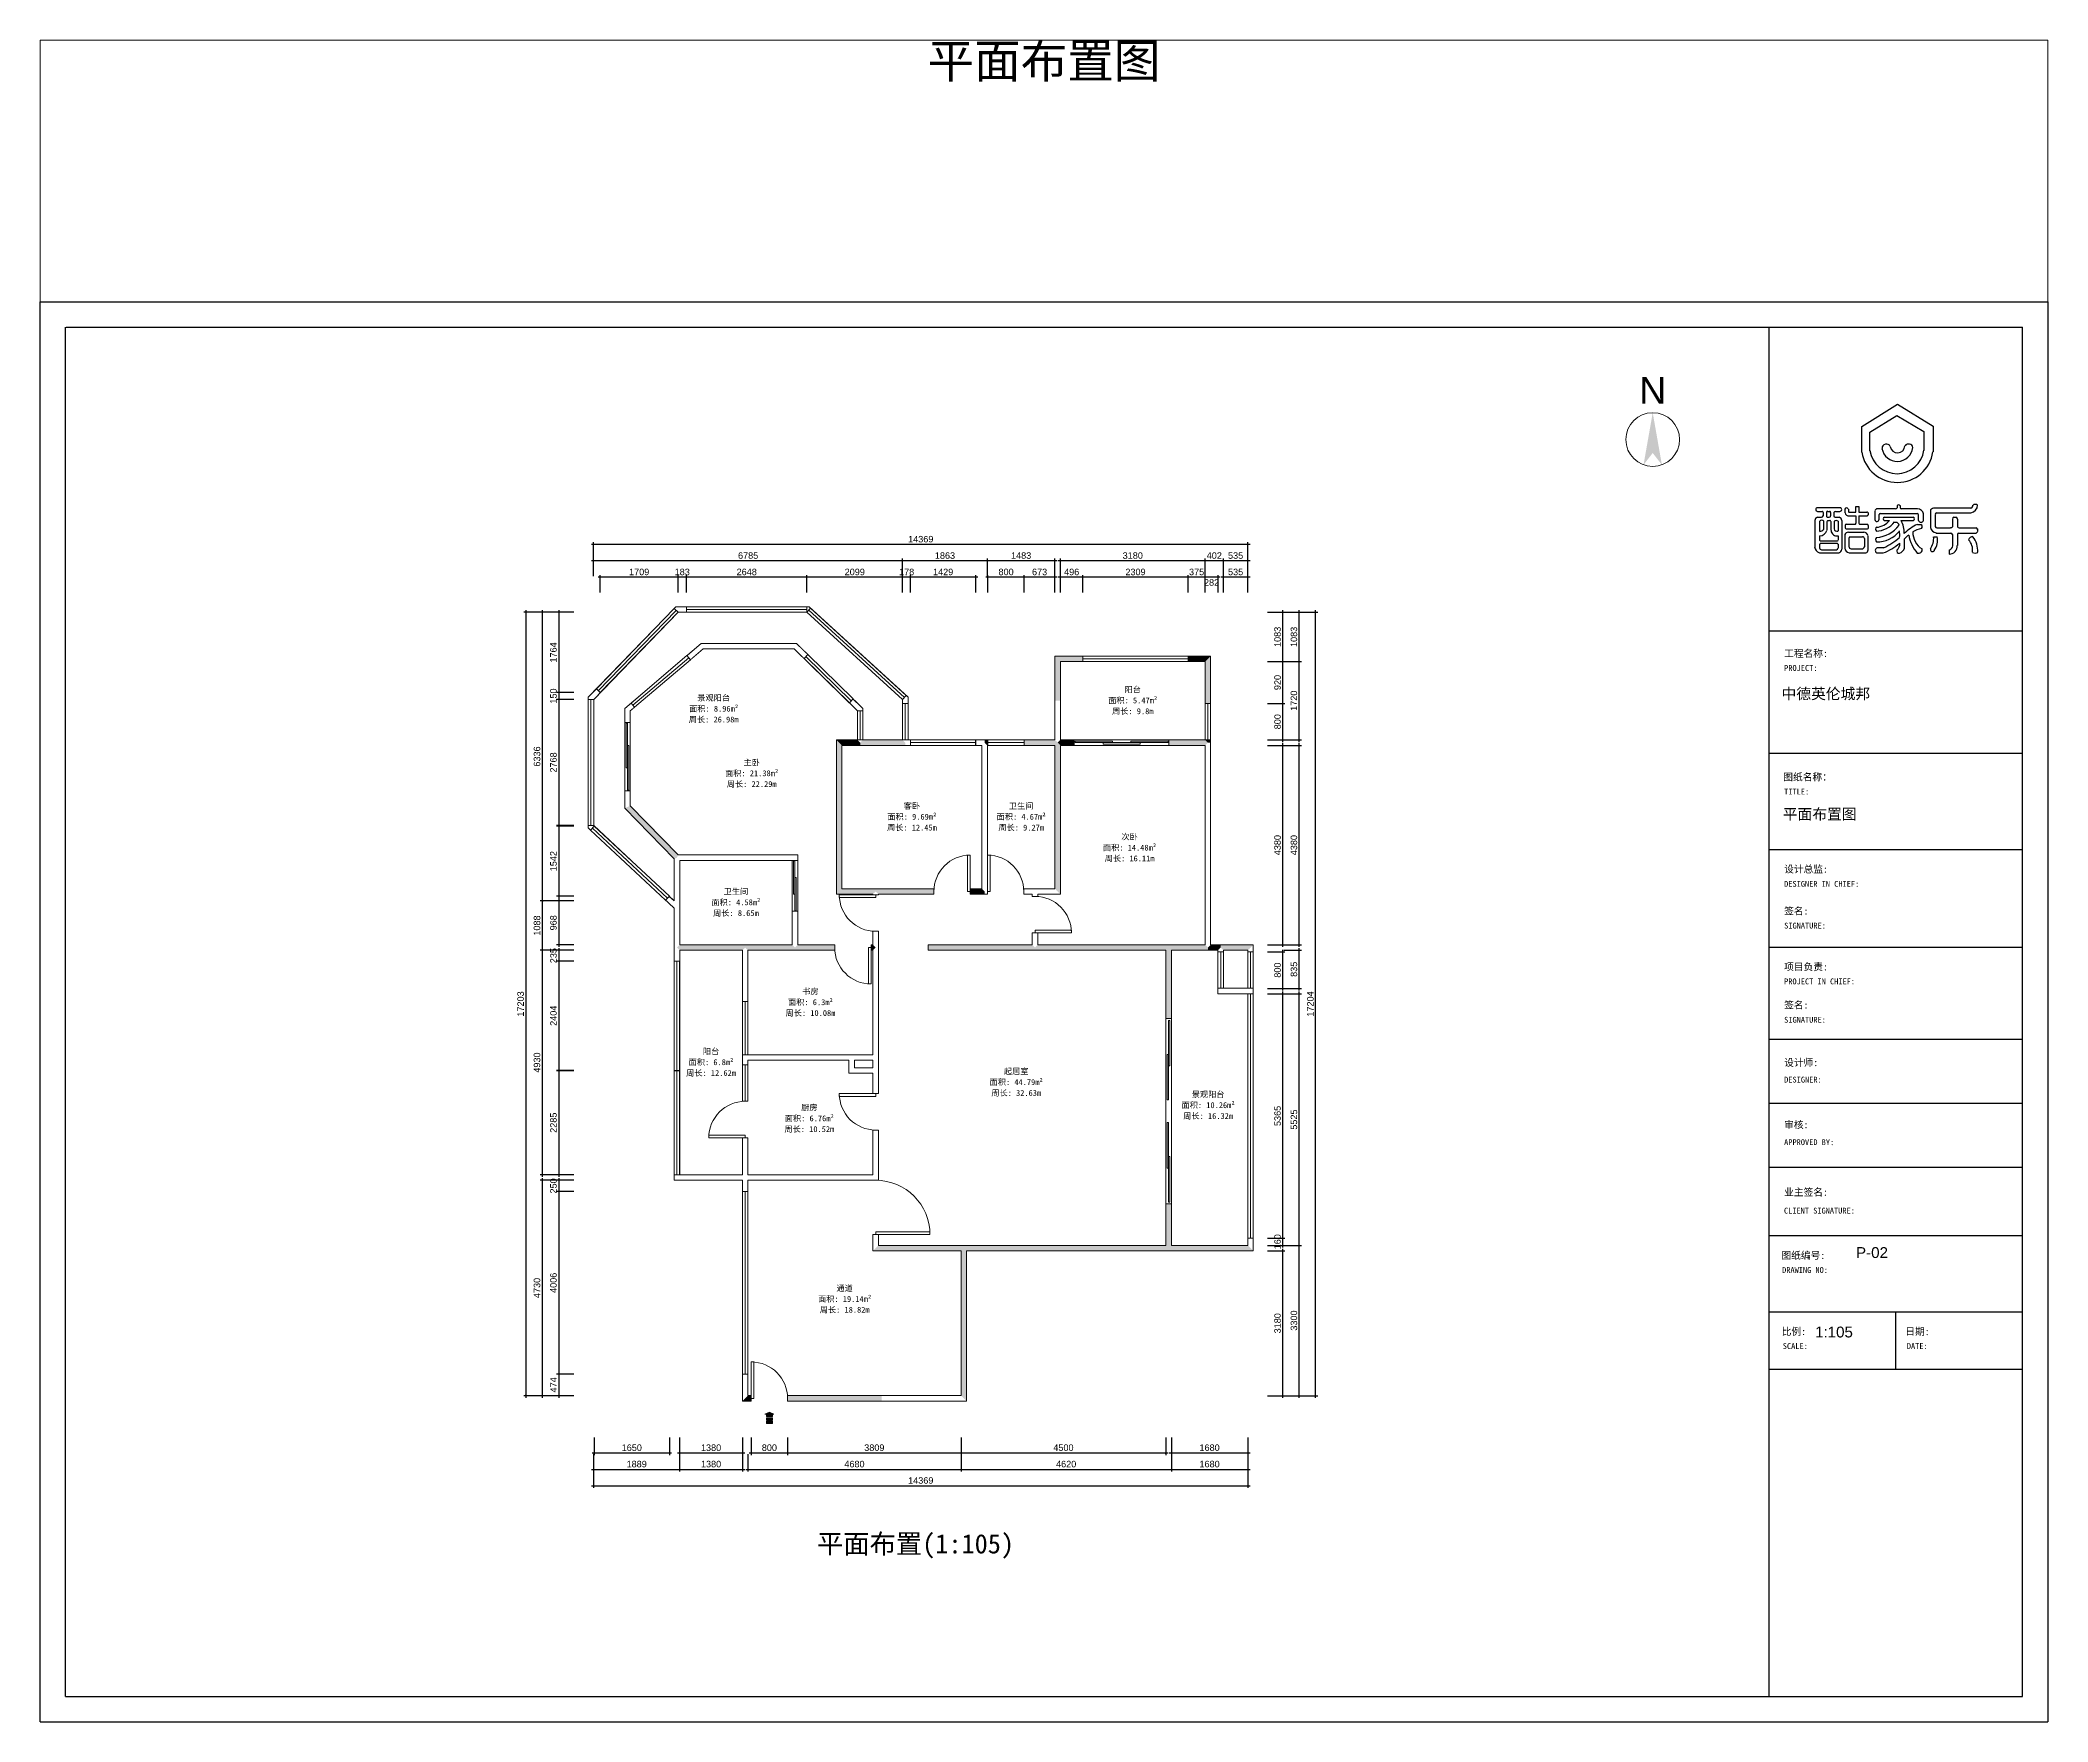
# Paper-space layout 'Layout1' of a CAD drawing. Header units: inches. Extents: x 0 to 10.5, y -0.4 to 8.4.
# The model-space entities are those that its viewports show. They can reach past a viewport. Long polylines and large blocks are cut down to what shows.
import ezdxf

# ---------------------------------------------------------------- set-up
doc = ezdxf.new("R2010")
doc.units = ezdxf.units.IN
doc.header["$MEASUREMENT"] = 0
doc.linetypes.add('ACAD_ISO07W100', pattern=[3, 0, -3])
doc.layers.get('0').update_dxf_attribs({"lineweight": 13})
for name, color, linetype, lineweight in [('BS-承重墙柱', 255, 'Continuous', 13), ('BS-非承重墙', 255, 'Continuous', 13), ('DS-门窗', 255, 'Continuous', 13), ('SH-尺寸标注', 32, 'Continuous', 13), ('SH-文字标注', 2, 'Continuous', 13), ('SH-符号标注', 1, 'Continuous', 13)]:
    doc.layers.add(name, color=color, linetype=linetype, lineweight=lineweight)
doc.layers.add('图框', color=4, linetype='Continuous')
doc.styles.add('1dac53a31aeba2370b97106346818e54', font='', dxfattribs={"height": 43.198381})
doc.styles.add('1f488f4b2ef1b152d32ed8bb140b4ed1', font='', dxfattribs={"height": 43.198381})
doc.styles.add('2ee4a1918873d97d1977456be36b2fac', font='', dxfattribs={"height": 52.798021})
doc.styles.add('58c27925b294fd0c30aaffbcf10887a5', font='', dxfattribs={"height": 52.798021})
doc.styles.add('5d7050954b2bbd82e94d75c8334c1a07', font='', dxfattribs={"height": 52.798021})
doc.styles.add('6cdbe4c37f334f9b3f18b74c6616af9b', font='', dxfattribs={"height": 43.198381})
doc.styles.add('7016df0c-7dca-4927-8e33-9bd793c60efa', font='', dxfattribs={"height": 142.857143})
doc.styles.add('871ba157db02772189435026d6a1f12a', font='', dxfattribs={"height": 52.798021})
doc.styles.add('b55c54cd7af753c58a5ed410a0ddc4e6', font='', dxfattribs={"height": 43.198381})
doc.styles.add('DEFAULT_COMPASS_TEXT_STYLE13.239135297263294', font='', dxfattribs={"height": 198.587029})
doc.styles.add('defaultTagTextStyle_1050_ZH', font='', dxfattribs={"height": 937.5})
doc.styles.add('defaultTagTextStyle_593_ZH', font='', dxfattribs={"height": 529.464286})
doc.styles.add('defaultTagTextStyle_ZH', font='', dxfattribs={"height": 160.714286})
doc.styles.add('eec79cf32286c9bcb9e9a0388136559f', font='', dxfattribs={"height": 43.198381})
doc.styles.add('fecaf8cb5bb26a9b40f5bfd342b1b301', font='', dxfattribs={"height": 52.798021})
doc.styles.add('macro_bim_design_name_ZH', font='', dxfattribs={"height": 80.1})
doc.styles.add('macro_bim_page_name_ZH', font='', dxfattribs={"height": 80.1})
doc.styles.add('macro_bim_page_number', font='', dxfattribs={"height": 80.1})
doc.styles.add('macro_bim_view_ratio', font='', dxfattribs={"height": 80.1})
doc.styles.get('1dac53a31aeba2370b97106346818e54').set_extended_font_data('SimSun')
doc.styles.get('1f488f4b2ef1b152d32ed8bb140b4ed1').set_extended_font_data('SimSun')
doc.styles.get('2ee4a1918873d97d1977456be36b2fac').set_extended_font_data('SimSun')
doc.styles.get('58c27925b294fd0c30aaffbcf10887a5').set_extended_font_data('SimSun')
doc.styles.get('5d7050954b2bbd82e94d75c8334c1a07').set_extended_font_data('SimSun')
doc.styles.get('6cdbe4c37f334f9b3f18b74c6616af9b').set_extended_font_data('SimSun')
doc.styles.get('7016df0c-7dca-4927-8e33-9bd793c60efa').set_extended_font_data('Arial')
doc.styles.get('871ba157db02772189435026d6a1f12a').set_extended_font_data('SimSun')
doc.styles.get('b55c54cd7af753c58a5ed410a0ddc4e6').set_extended_font_data('SimSun')
doc.styles.get('DEFAULT_COMPASS_TEXT_STYLE13.239135297263294').set_extended_font_data('Arial')
doc.styles.get('defaultTagTextStyle_1050_ZH').set_extended_font_data('SimSun')
doc.styles.get('defaultTagTextStyle_593_ZH').set_extended_font_data('SimSun')
doc.styles.get('defaultTagTextStyle_ZH').set_extended_font_data('SimSun')
doc.styles.get('eec79cf32286c9bcb9e9a0388136559f').set_extended_font_data('SimSun')
doc.styles.get('fecaf8cb5bb26a9b40f5bfd342b1b301').set_extended_font_data('SimSun')
doc.styles.get('macro_bim_design_name_ZH').set_extended_font_data('SimSun')
doc.styles.get('macro_bim_page_name_ZH').set_extended_font_data('SimSun')
doc.styles.get('macro_bim_page_number').set_extended_font_data('Arial')
doc.styles.get('macro_bim_view_ratio').set_extended_font_data('Arial')
doc.dimstyles.new('7016df0c-7dca-4927-8e33-9bd793c60efa', dxfattribs={"dimtxt": 142.857143, "dimasz": 35.714286, "dimexe": 47.619048, "dimexo": 0, "dimgap": 0, "dimtad": 1, "dimdec": 0, "dimrnd": 1, "dimzin": 1, "dimdsep": 46, "dimtxsty": '7016df0c-7dca-4927-8e33-9bd793c60efa', "dimblk": 'ARCHTICK', "dimcen": 0.09, "dimdle": 47.619048, "dimadec": 0, "dimazin": 0, "dimtfac": 1, "dimtdec": 4, "dimtix": 1, "dimtmove": 2, "dimatfit": 3, "dimfxl": 1, "dimtolj": 1, "dimtzin": 0, "dimarcsym": 0})

psp = doc.layouts.get("Layout1")

msp = doc.modelspace()

# ---------------------------------------------------------------- texts
at = {"layer": 'SH-文字标注', "color": 2, "attachment_point": 5, "line_spacing_factor": 0.8}
for s, insert, char_height, style in [('平面布置图', (22050, -7717.5), 750, 'defaultTagTextStyle_1050_ZH'), ('阳台', (23999.8, -21491.4), 128.57, 'defaultTagTextStyle_ZH'), ('面积: 5.47m²', (23999.8, -21729.4), 128.57, 'defaultTagTextStyle_ZH'), ('周长: 9.8m', (23999.8, -21967.4), 128.57, 'defaultTagTextStyle_ZH'), ('面积: 21.38m²', (15629.2, -23329.3), 128.571, 'defaultTagTextStyle_ZH'), ('主卧', (15629.2, -23091.3), 128.57, 'defaultTagTextStyle_ZH'), ('周长: 22.29m', (15629.2, -23567.3), 128.57, 'defaultTagTextStyle_ZH'), ('面积: 9.69m²', (19148.2, -24284.3), 128.57, 'defaultTagTextStyle_ZH'), ('客卧', (19148.2, -24046.3), 128.57, 'defaultTagTextStyle_ZH'), ('面积: 4.67m²', (21548.2, -24284.3), 128.57, 'defaultTagTextStyle_ZH'), ('卫生间', (21548.2, -24046.3), 128.57, 'defaultTagTextStyle_ZH'), ('周长: 12.45m', (19148.2, -24522.3), 128.57, 'defaultTagTextStyle_ZH'), ('周长: 9.27m', (21548.2, -24522.3), 128.57, 'defaultTagTextStyle_ZH'), ('次卧', (23929.8, -24723.9), 128.57, 'defaultTagTextStyle_ZH'), ('面积: 14.48m²', (23929.8, -24961.9), 128.571, 'defaultTagTextStyle_ZH'), ('周长: 16.11m', (23929.8, -25199.9), 128.57, 'defaultTagTextStyle_ZH'), ('卫生间', (15283.3, -25924.7), 128.57, 'defaultTagTextStyle_ZH'), ('面积: 4.58m²', (15283.3, -26162.7), 128.57, 'defaultTagTextStyle_ZH'), ('周长: 8.65m', (15283.3, -26400.7), 128.57, 'defaultTagTextStyle_ZH'), ('书房', (16920.2, -28119.1), 128.57, 'defaultTagTextStyle_ZH'), ('周长: 10.08m', (16920.2, -28595.1), 128.57, 'defaultTagTextStyle_ZH'), ('面积: 6.3m²', (16920.2, -28357.1), 128.57, 'defaultTagTextStyle_ZH'), ('阳台', (14736.9, -29436.6), 128.57, 'defaultTagTextStyle_ZH'), ('面积: 6.8m²', (14736.9, -29674.6), 128.57, 'defaultTagTextStyle_ZH'), ('起居室', (21439.7, -29873.9), 128.57, 'defaultTagTextStyle_ZH'), ('面积: 44.79m²', (21439.7, -30111.9), 128.571, 'defaultTagTextStyle_ZH'), ('周长: 32.63m', (21439.7, -30349.9), 128.57, 'defaultTagTextStyle_ZH'), ('景观阳台', (25655.6, -30380.1), 128.57, 'defaultTagTextStyle_ZH'), ('厨房', (16895.5, -30668.9), 128.57, 'defaultTagTextStyle_ZH'), ('面积: 10.26m²', (25655.6, -30618.1), 128.571, 'defaultTagTextStyle_ZH'), ('周长: 16.32m', (25655.6, -30856.1), 128.57, 'defaultTagTextStyle_ZH'), ('面积: 19.14m²', (17671.9, -34873.5), 128.571, 'defaultTagTextStyle_ZH'), ('通道', (17671.9, -34635.5), 128.57, 'defaultTagTextStyle_ZH'), ('周长: 18.82m', (17671.9, -35111.5), 128.57, 'defaultTagTextStyle_ZH'), ('平面布置(1:105)', (19227.3, -40298.5), 423.571, 'defaultTagTextStyle_593_ZH')]:
    msp.add_mtext(s, dxfattribs=dict(at, insert=insert, char_height=char_height, style=style))
at = {"layer": 'SH-符号标注', "color": 7, "insert": (35420.8, -14912.5), "char_height": 589.8, "attachment_point": 5, "line_spacing_factor": 0.8, "style": 'DEFAULT_COMPASS_TEXT_STYLE13.239135297263294'}
msp.add_mtext('N', dxfattribs=at)
at = {"layer": '图框', "color": 7, "char_height": 237.9, "attachment_point": 1, "line_spacing_factor": 0.8}
for s, insert, style in [('中德英伦城邦', (38250, -21455.5), 'macro_bim_design_name_ZH'), ('平面布置图', (38277.3, -24100.9), 'macro_bim_page_name_ZH'), ('P-02', (39886.4, -33728.2), 'macro_bim_page_number'), ('1:105', (38986.4, -35473.6), 'macro_bim_view_ratio')]:
    msp.add_mtext(s, dxfattribs=dict(at, insert=insert, style=style))

# ---------------------------------------------------------------- blocks, each defined once
blk = doc.blocks.new('1017054')
at = {"layer": '图框', "linetype": 'Continuous'}
for p, q in [((1, -8420), (11879, -8420)), ((1, -16820), (1, -8420)), ((11879, -8420), (11879, -16820)), ((151, -16670), (151, -8570)), ((155, -8570), (11729, -8570)), ((10229, -8570), (10229, -16670)), ((11729, -16670), (11729, -8570)), ((10779, -9158), (10989, -9025)), ((10989, -9025), (11200, -9155)), ((10827, -9191), (10986, -9092)), ((10986, -9092), (11146, -9187)), ((10779, -9309), (10779, -9158)), ((10827, -9301), (10827, -9191)), ((11146, -9187), (11146, -9299)), ((11200, -9155), (11200, -9308)), ((10500, -9714), (10500, -9871)), ((10516, -9638), (10649, -9638)), ((10516, -9695), (10540, -9695)), ((10517, -9660), (10543, -9660)), ((10529, -9718), (10529, -9778)), ((10550, -9667), (10550, -9686)), ((10553, -9718), (10553, -9765)), ((10569, -9667), (10569, -9686)), ((10572, -9722), (10572, -9772)), ((10578, -9660), (10588, -9660)), ((10578, -9695), (10588, -9695)), ((10578, -9714), (10588, -9714)), ((10594, -9667), (10594, -9686)), ((10596, -9722), (10596, -9772)), ((10614, -9667), (10614, -9686)), ((10615, -9718), (10615, -9765)), ((10622, -9695), (10645, -9695)), ((10623, -9660), (10648, -9660)), ((10638, -9718), (10638, -9778)), ((10660, -9714), (10660, -9884)), ((10679, -9647), (10679, -9668)), ((10687, -9736), (10739, -9736)), ((10699, -9646), (10699, -9660)), ((10704, -9664), (10744, -9664)), ((10704, -9686), (10744, -9686)), ((10744, -9664), (10744, -9632)), ((10744, -9632), (10761, -9632)), ((10744, -9686), (10744, -9730)), ((10761, -9632), (10761, -9664)), ((10761, -9664), (10809, -9664)), ((10761, -9686), (10810, -9686)), ((10761, -9686), (10761, -9730)), ((10766, -9736), (10809, -9736)), ((10816, -9669), (10816, -9681)), ((10855, -9658), (10855, -9708)), ((10979, -9645), (10872, -9645)), ((10880, -9679), (10880, -9707)), ((10887, -9672), (11105, -9672)), ((10910, -9714), (10943, -9714)), ((10912, -9695), (11084, -9695)), ((10973, -9723), (10986, -9723)), ((10988, -9626), (10988, -9639)), ((11005, -9626), (11005, -9639)), ((11108, -9645), (11010, -9645)), ((11012, -9714), (11084, -9714)), ((11108, -9737), (11127, -9737)), ((11113, -9683), (11113, -9713)), ((11144, -9714), (11144, -9674)), ((11186, -9651), (11186, -9756)), ((11424, -9641), (11208, -9641)), ((11213, -9678), (11213, -9749)), ((11223, -9668), (11422, -9668)), ((11315, -9706), (11315, -9752)), ((11323, -9695), (11339, -9695)), ((11344, -9706), (11344, -9752)), ((10529, -9804), (10529, -9831)), ((10529, -9854), (10529, -9877)), ((10536, -9849), (10633, -9849)), ((10537, -9835), (10630, -9835)), ((10638, -9804), (10638, -9831)), ((10638, -9854), (10638, -9877)), ((10678, -9796), (10678, -9878)), ((10680, -9743), (10680, -9758)), ((10687, -9763), (10812, -9763)), ((10699, -9783), (10790, -9783)), ((10702, -9821), (10702, -9867)), ((10706, -9810), (10783, -9810)), ((10795, -9820), (10795, -9869)), ((10815, -9806), (10815, -9888)), ((10817, -9743), (10817, -9758)), ((11031, -9877), (11031, -9823)), ((11204, -9810), (11225, -9810)), ((11218, -9788), (11305, -9788)), ((11223, -9757), (11304, -9757)), ((11316, -9797), (11316, -9864)), ((11344, -9796), (11344, -9862)), ((11352, -9788), (11455, -9788)), ((11354, -9757), (11454, -9757)), ((11463, -9764), (11463, -9780)), ((10528, -9905), (10644, -9905)), ((10541, -9887), (10630, -9887)), ((10704, -9905), (10802, -9905)), ((10716, -9882), (10780, -9882)), ((10867, -9906), (10905, -9906)), ((10907, -9875), (10869, -9875)), ((11295, -9888), (11295, -9913)), ((11729, -10368), (10229, -10368)), ((10229, -11091), (11729, -11091)), ((10229, -11660), (11729, -11660)), ((10229, -12237), (11729, -12237)), ((10229, -12781), (11729, -12781)), ((10229, -13160), (11729, -13160)), ((10229, -13539), (11729, -13539)), ((10229, -13944), (11729, -13944)), ((10229, -14394), (11729, -14394)), ((10979, -14394), (10979, -14734)), ((10229, -14734), (11729, -14734)), ((151, -16670), (11729, -16670)), ((1, -16820), (11879, -16820))]:
    blk.add_line(p, q, dxfattribs=at)
for centre, radius, start, end in [((10924, -9287), 25.6, 25.4217, 181.4755), ((11056, -9287), 25.6, 10.3302, 146.5496), ((10989, -9276), 213, 189.0633, 351.2254), ((10986, -9276), 161, 188.6788, 352.0826), ((10989, -9272), 92.6, 189.9871, 353.3239), ((10990, -9270), 44.2, 187.8755, 356.2645), ((10996, -9632), 10.4, 34.3448, 145.6552), ((11450, -9643), 24.2, 56.3684, 123.6316), ((10523, -9717), 22.9, 105.8398, 172.9577), ((10517, -9649), 10.8, 94.3178, 273.3504), ((10542, -9727), 14.9, 39.0145, 144.5069), ((10540, -9684), 11, 269.1434, 346.8272), ((10544, -9667), 6.82, 357.9813, 95.3251), ((10578, -9669), 9.33, 88.0429, 167.3039), ((10577, -9687), 8.15, 177.1117, 278.9893), ((10580, -9722), 7.97, 102.506, 178.9752), ((10588, -9666), 6.14, 349.2425, 85.6662), ((10585, -9686), 9.14, 292.9891, 0.3126), ((10589, -9722), 7.62, 359.8645, 92.4738), ((10622, -9669), 9.02, 87.0265, 167.2982), ((10622, -9686), 8.43, 179.7737, 268.0035), ((10626, -9734), 19.5, 51.8261, 124.5623), ((10641, -9714), 19.4, 359.2366, 77.7973), ((10649, -9649), 10.8, 266.6496, 85.6822), ((10689, -9649), 10.2, 18.3262, 167.8205), ((10703, -9662), 24.4, 195.3683, 273.7092), ((10688, -9744), 7.75, 97.023, 172.3878), ((10704, -9659), 5.04, 186.1129, 278.4123), ((10737, -9730), 7.12, 288.7577, 357.8254), ((10769, -9729), 8.1, 189.8664, 250.4176), ((10809, -9672), 7.85, 27.0659, 91.1627), ((10809, -9745), 8.27, 9.8926, 92.8722), ((10809, -9677), 8.28, 276.5681, 337.7041), ((10874, -9664), 19.8, 96.6007, 160.3597), ((10868, -9707), 12.5, 186.187, 2.5361), ((10858, -9629), 148, 272.3026, 320.7721), ((10859, -9647), 107, 273.9524, 321.1287), ((10888, -9680), 7.63, 91.6309, 173.2415), ((10916, -9705), 10.9, 111.6127, 237.2128), ((10979, -9635), 9.89, 268.8742, 333.4444), ((10966, -9751), 34.4, 15.3673, 54.4676), ((11012, -9638), 6.85, 190.6555, 259.3445), ((10883, -9785), 147, 357.8846, 28.7671), ((11214, -9974), 260, 114.3082, 135.1267), ((11080, -9704), 10.3, 291.0497, 70.1958), ((11103, -9683), 10.8, 0.021, 77.2986), ((11106, -9684), 39.2, 14.2994, 86.0895), ((11129, -9707), 16.8, 203.5785, 334.051), ((11120, -9751), 16, 317.397, 62.1117), ((11208, -9670), 29.1, 89.0621, 139.2711), ((11227, -9682), 14.7, 105.192, 161.4386), ((11330, -9708), 15.5, 118.117, 170.1296), ((11328, -9706), 16.6, 2.4315, 45.3302), ((11418, -9623), 45.4, 276.043, 0.6561), ((11418, -9624), 18, 287.8972, 5.2615), ((10530, -9752), 26.2, 268.286, 331.4678), ((10530, -9761), 43.2, 268.7071, 344.9622), ((10536, -9826), 8.72, 215.6619, 274.0552), ((10536, -9856), 6.59, 88.4624, 161.4065), ((10632, -9770), 35.4, 184.5653, 280.0218), ((10634, -9757), 21, 199.7556, 279.2299), ((10630, -9824), 10.9, 272.4689, 318.043), ((10633, -9854), 4.23, 356.5833, 90.1358), ((10701, -9809), 26.4, 95.4692, 150.4293), ((10688, -9755), 8.21, 201.5589, 265.2478), ((10722, -9822), 20.2, 142.4892, 177.2382), ((10782, -9823), 13.4, 15.3429, 86.4694), ((10789, -9809), 26.9, 7.3153, 87.9697), ((10811, -9757), 6.48, 276.5205, 350.2473), ((10875, -9827), 15.7, 123.3782, 235.8729), ((10875, -9766), 14.8, 121.8392, 226.6122), ((10846, -9620), 196, 275.8575, 321.3412), ((10867, -9669), 172, 269.6552, 321.4289), ((10796, -9609), 316, 290.1177, 311.0182), ((10725, -9487), 429, 295.1849, 310.2737), ((10953, -9851), 51.1, 311.4031, 3.379), ((10884, -9798), 119, 352.3038, 10.7649), ((11272, -10064), 341, 129.226, 134.9163), ((11284, -9757), 232, 190.7057, 220.3029), ((11194, -9786), 113, 177.3231, 238.5217), ((11148, -9881), 120, 98.1899, 123.8383), ((11091, -9818), 113, 325.9002, 3.9769), ((11224, -9749), 39, 189.9894, 261.0429), ((11127, -9832), 100, 323.8129, 12.8), ((11224, -9746), 11.1, 197.063, 266.0296), ((11302, -9738), 18.3, 274.9534, 313.251), ((11302, -9803), 15.2, 23.1977, 79.7655), ((11355, -9744), 13.1, 218.8604, 269.4316), ((11354, -9798), 10.2, 98.9535, 172.6014), ((11438, -9839), 29.6, 93.6778, 159.4525), ((11345, -9889), 89.2, 351.6279, 42.5776), ((11332, -9893), 133, 356.0858, 38.6706), ((11454, -9767), 9.65, 16.3888, 84.9004), ((11455, -9780), 7.71, 266.9322, 356.9554), ((10539, -9867), 39.5, 184.5461, 253.5877), ((10540, -9876), 11, 182.8788, 273.3527), ((10627, -9877), 10.5, 284.461, 1.1456), ((10638, -9884), 21.7, 284.7041, 359.8653), ((10711, -9872), 33.9, 190.6832, 257.6799), ((10719, -9865), 17.5, 186.4435, 257.5309), ((10778, -9865), 17, 275.0012, 347.3706), ((10799, -9889), 16.7, 280.6915, 1.9889), ((10876, -9891), 17.6, 113.2664, 240.4321), ((10998, -9895), 13, 153.4314, 282.6999), ((10987, -9864), 46.1, 288.0126, 343.6602), ((11115, -9887), 20.9, 247.696, 13.0599), ((11197, -9885), 12.7, 161.6014, 329.0657), ((11296, -9865), 47.6, 268.3218, 3.7575), ((11290, -9862), 26.5, 281.0456, 355.655), ((11449, -9875), 31.9, 240.085, 300.5245)]:
    blk.add_arc(centre, radius, start, end, dxfattribs=at)
at = {"layer": '图框', "color": 255, "attachment_point": 1, "line_spacing_factor": 0.8}
for s, insert, char_height, style in [('工程名称:', (10319, -10479), 42.2, '871ba157db02772189435026d6a1f12a'), ('PROJECT:', (10319, -10569), 34.6, '1f488f4b2ef1b152d32ed8bb140b4ed1'), ('图纸名称：', (10314, -11210), 42.2, '58c27925b294fd0c30aaffbcf10887a5'), ('TITLE:', (10319, -11300), 34.6, '1f488f4b2ef1b152d32ed8bb140b4ed1'), ('设计总监:', (10319, -11755), 42.2, '5d7050954b2bbd82e94d75c8334c1a07'), ('DESIGNER IN CHIEF:', (10319, -11846), 34.56, '6cdbe4c37f334f9b3f18b74c6616af9b'), ('签名:', (10319, -12003), 42.2, '5d7050954b2bbd82e94d75c8334c1a07'), ('SIGNATURE:', (10319, -12093), 34.6, '6cdbe4c37f334f9b3f18b74c6616af9b'), ('项目负责:', (10319, -12333), 42.2, '5d7050954b2bbd82e94d75c8334c1a07'), ('PROJECT IN CHIEF:', (10319, -12423), 34.56, 'b55c54cd7af753c58a5ed410a0ddc4e6'), ('签名:', (10319, -12559), 42.2, '2ee4a1918873d97d1977456be36b2fac'), ('SIGNATURE:', (10319, -12650), 34.6, '6cdbe4c37f334f9b3f18b74c6616af9b'), ('设计师:', (10319, -12899), 42.2, '2ee4a1918873d97d1977456be36b2fac'), ('DESIGNER:', (10319, -13004), 34.6, '6cdbe4c37f334f9b3f18b74c6616af9b'), ('审核:', (10319, -13267), 42.2, '2ee4a1918873d97d1977456be36b2fac'), ('APPROVED BY:', (10319, -13374), 34.56, 'eec79cf32286c9bcb9e9a0388136559f'), ('业主签名:', (10319, -13666), 42.2, 'fecaf8cb5bb26a9b40f5bfd342b1b301'), ('CLIENT SIGNATURE:', (10318, -13779), 34.56, '6cdbe4c37f334f9b3f18b74c6616af9b'), ('图纸编号:', (10303, -14040), 42.2, '2ee4a1918873d97d1977456be36b2fac'), ('DRAWING NO:', (10307, -14130), 34.56, '1dac53a31aeba2370b97106346818e54'), ('比例:', (10305, -14490), 42.2, '2ee4a1918873d97d1977456be36b2fac'), ('日期:', (11036, -14490), 42.2, '2ee4a1918873d97d1977456be36b2fac'), ('SCALE:', (10311, -14580), 34.6, '1f488f4b2ef1b152d32ed8bb140b4ed1'), ('DATE:', (11045, -14580), 34.6, '1f488f4b2ef1b152d32ed8bb140b4ed1')]:
    blk.add_mtext(s, dxfattribs=dict(at, insert=insert, char_height=char_height, style=style))
blk = doc.blocks.new('Symbol(wall)69_a42404a97bd24562a632d84e4a86977a')
at = {"layer": 'BS-承重墙柱'}
for points in [[(-261.42856, 5585), (-261.42856, 6625.4297), (-321.42856, 6565.4297), (-381.42856, 6505.4297), (-381.42856, 5585)], [(-381.42856, 4785), (-321.42856, 4725), (-261.42856, 4725), (-261.42856, 4785)]]:
    blk.add_hatch(color=255, dxfattribs=at).paths.add_polyline_path(points, flags=0)
at = {"layer": 'BS-承重墙柱', "color": 255, "linetype": 'Continuous'}
for p, q in [((-261.42856, 4725), (-261.42856, 6625.4297)), ((-381.42856, 6505.4297), (-381.42856, 4785)), ((-261.42856, 5585), (-381.42856, 5585)), ((-381.42856, 4785), (-261.42856, 4785))]:
    blk.add_line(p, q, dxfattribs=at)
blk = doc.blocks.new('Symbol(wall)75_c453e3d270224198afa55d3e329692cf')
at = {"color": 7, "linetype": 'ACAD_ISO07W100', "ltscale": 10}
blk.add_wipeout([(-321, 4725), (-381, 4665), (-381, 285), (-321, 225), (-261, 285), (-261, 4725), (-261, 4725)], dxfattribs=at).dxf.layer = 'BS-非承重墙'
at = {"layer": 'BS-非承重墙', "color": 255, "linetype": 'Continuous'}
for p, q in [((-381, 4665), (-381, 285)), ((-261, 285), (-261, 4725))]:
    blk.add_line(p, q, dxfattribs=at)
blk = doc.blocks.new('Symbol(wall)80_d92d560f97324b3eab0f92597b1c2786')
at = {"color": 7, "linetype": 'ACAD_ISO07W100', "ltscale": 10}
for points in [[(-3066, 6625), (-3681, 6625), (-3621, 6565), (-3561, 6505), (-3066, 6505), (-3066, 6505)], [(-757, 6505), (-381, 6505), (-321, 6565), (-261, 6625), (-757, 6625), (-757, 6625)]]:
    blk.add_wipeout(points, dxfattribs=at).dxf.layer = 'BS-承重墙柱'
at = {"layer": 'BS-承重墙柱'}
for points in [[(-3066, 6625), (-3681, 6625), (-3621, 6565), (-3561, 6505), (-3066, 6505)], [(-757, 6505), (-381, 6505), (-321, 6565), (-261, 6625), (-757, 6625)]]:
    blk.add_hatch(color=255, dxfattribs=at).paths.add_polyline_path(points, flags=0)
at = {"layer": 'BS-承重墙柱', "color": 255, "linetype": 'Continuous'}
for p, q in [((-261, 6625), (-3681, 6625)), ((-3066, 6625), (-3066, 6505)), ((-757, 6505), (-757, 6625)), ((-3561, 6505), (-381, 6505))]:
    blk.add_line(p, q, dxfattribs=at)
blk = doc.blocks.new('Symbol(wall)82_b0b63ba9ef0d4a7d9ffbcc94450a1508')
at = {"color": 7, "linetype": 'ACAD_ISO07W100', "ltscale": 10}
blk.add_wipeout([(-3621, 6565), (-3681, 6625), (-3681, 5645), (-3621, 5645), (-3561, 5645), (-3561, 6505), (-3561, 6505)], dxfattribs=at).dxf.layer = 'BS-承重墙柱'
at = {"layer": 'BS-承重墙柱'}
blk.add_hatch(color=255, dxfattribs=at).paths.add_polyline_path([(-3621, 6565), (-3681, 6625), (-3681, 5645), (-3621, 5645), (-3561, 5645), (-3561, 6505)], flags=0)
at = {"layer": 'BS-承重墙柱', "color": 255, "linetype": 'Continuous'}
for p, q in [((-3681, 6625), (-3681, 5645)), ((-3561, 5645), (-3561, 6505))]:
    blk.add_line(p, q, dxfattribs=at)
blk = doc.blocks.new('Symbol(wall)83_2d9a8b2841cc4dfcb606e421efb2cadc')
at = {"color": 7, "linetype": 'ACAD_ISO07W100', "ltscale": 10}
for points in [[(-3256, 4785), (-3561, 4785), (-3621, 4725), (-3561, 4665), (-3256, 4665), (-3256, 4665)], [(-1177, 4665), (-381, 4665), (-321, 4725), (-381, 4785), (-1177, 4785), (-1177, 4785)]]:
    blk.add_wipeout(points, dxfattribs=at).dxf.layer = 'BS-承重墙柱'
at = {"layer": 'BS-承重墙柱'}
for points in [[(-3256, 4785), (-3561, 4785), (-3621, 4725), (-3561, 4665), (-3256, 4665)], [(-1177, 4665), (-381, 4665), (-321, 4725), (-381, 4785), (-1177, 4785)]]:
    blk.add_hatch(color=255, dxfattribs=at).paths.add_polyline_path(points, flags=0)
at = {"layer": 'BS-承重墙柱', "color": 255, "linetype": 'Continuous'}
for p, q in [((-3256, 4785), (-3561, 4785)), ((-3561, 4665), (-3256, 4665)), ((-3256, 4785), (-3256, 4665)), ((-3256, 4785), (-3256, 4665)), ((-381, 4785), (-1177, 4785)), ((-1177, 4665), (-1177, 4785)), ((-1177, 4665), (-1177, 4785)), ((-1177, 4665), (-381, 4665))]:
    blk.add_line(p, q, dxfattribs=at)
blk = doc.blocks.new('Symbol(wall)94_fcc18cd2535f4453b3470c2c400bcea7')
at = {"color": 7, "linetype": 'ACAD_ISO07W100', "ltscale": 10}
for points in [[(-5154, 4785), (-5225, 4785), (-5225, 4725), (-5165, 4665), (-5154, 4665), (-5154, 4665)], [(-4354, 4665), (-3681, 4665), (-3621, 4725), (-3681, 4785), (-4354, 4785), (-4354, 4785)]]:
    blk.add_wipeout(points, dxfattribs=at).dxf.layer = 'BS-承重墙柱'
at = {"layer": 'BS-承重墙柱'}
for points in [[(-5154, 4785), (-5225, 4785), (-5225, 4725), (-5165, 4665), (-5154, 4665)], [(-4354, 4665), (-3681, 4665), (-3621, 4725), (-3681, 4785), (-4354, 4785)]]:
    blk.add_hatch(color=255, dxfattribs=at).paths.add_polyline_path(points, flags=0)
at = {"layer": 'BS-承重墙柱', "color": 255, "linetype": 'Continuous'}
for p, q in [((-3681, 4785), (-5225, 4785)), ((-5165, 4665), (-3681, 4665)), ((-5154, 4785), (-5154, 4665)), ((-4354, 4665), (-4354, 4785))]:
    blk.add_line(p, q, dxfattribs=at)
blk = doc.blocks.new('Symbol(wall)104_1b7d482c232840adaf83a0adc5d6abfc')
at = {"layer": 'BS-非承重墙', "color": 255, "linetype": 'Continuous'}
for p, q in [((-6967.7734, 4665), (-5421.4287, 4665)), ((-5421.4287, 4785), (-6907.7734, 4785)), ((-6850.1954, 4785), (-6850.1954, 4665)), ((-5422.4052, 4665), (-5422.4052, 4785))]:
    blk.add_line(p, q, dxfattribs=at)
blk = doc.blocks.new('Symbol(wall)106_3f6fb374764d4c2ea18d84ee53ff3e41')
at = {"layer": 'BS-承重墙柱'}
blk.add_hatch(color=255, dxfattribs=at).paths.add_polyline_path([(-8421.429, 4725), (-8481.429, 4785), (-8481.429, 1395.5664), (-8421.429, 1455.5664), (-8361.429, 1515.5664), (-8361.429, 4665)], flags=0)
at = {"layer": 'BS-承重墙柱', "color": 255, "linetype": 'Continuous'}
for p, q in [((-8481.429, 4785), (-8481.429, 1395.5664)), ((-8361.429, 1515.5664), (-8361.429, 4665))]:
    blk.add_line(p, q, dxfattribs=at)
blk = doc.blocks.new('Symbol(wall)108_ded295ea7c87440db37449e96e319a85')
at = {"color": 7, "linetype": 'ACAD_ISO07W100', "ltscale": 10}
blk.add_wipeout([(-8421, 1456), (-8481, 1396), (-7678, 1396), (-7618, 1456), (-7618, 1516), (-8361, 1516), (-8361, 1516)], dxfattribs=at).dxf.layer = 'BS-承重墙柱'
at = {"layer": 'BS-承重墙柱'}
blk.add_hatch(color=255, dxfattribs=at).paths.add_polyline_path([(-8421, 1456), (-8481, 1396), (-7678, 1396), (-7618, 1456), (-7618, 1516), (-8361, 1516)], flags=0)
at = {"layer": 'BS-承重墙柱', "color": 255, "linetype": 'Continuous'}
for p, q in [((-8481, 1396), (-7678, 1396)), ((-7618, 1516), (-8361, 1516))]:
    blk.add_line(p, q, dxfattribs=at)
blk = doc.blocks.new('Symbol(wall)111_029e50ae0b47463aae8ae390605d54ea')
at = {"layer": 'BS-承重墙柱'}
blk.add_hatch(color=255, dxfattribs=at).paths.add_polyline_path([(-4118.164, 225), (-4118.164, 165), (-1244.375, 165), (-1184.375, 225), (-1184.375, 285), (-4058.164, 285)], flags=0)
at = {"layer": 'BS-承重墙柱', "color": 255, "linetype": 'Continuous'}
for p, q in [((-4118.164, 165), (-1244.375, 165)), ((-1184.375, 285), (-4058.164, 285))]:
    blk.add_line(p, q, dxfattribs=at)
blk = doc.blocks.new('Symbol(wall)126_293f16a119d34559b73c04473e66b904')
at = {"layer": 'BS-非承重墙', "color": 255, "linetype": 'Continuous'}
for p, q in [((-3681.4285, 1515.5664), (-4118.164, 1515.5664)), ((-4058.164, 1395.5664), (-3561.4285, 1395.5664))]:
    blk.add_line(p, q, dxfattribs=at)
blk = doc.blocks.new('Symbol(wall)127_c39fc9875e93436d8344a8c001f85c77')
at = {"color": 7, "linetype": 'ACAD_ISO07W100', "ltscale": 10}
blk.add_wipeout([(-3621, 1456), (-3561, 1396), (-3561, 4665), (-3621, 4725), (-3681, 4665), (-3681, 1516), (-3681, 1516)], dxfattribs=at).dxf.layer = 'BS-承重墙柱'
at = {"layer": 'BS-承重墙柱'}
blk.add_hatch(color=255, dxfattribs=at).paths.add_polyline_path([(-3621, 1456), (-3561, 1396), (-3561, 4665), (-3621, 4725), (-3681, 4665), (-3681, 1516)], flags=0)
at = {"layer": 'BS-承重墙柱', "color": 255, "linetype": 'Continuous'}
for p, q in [((-3681, 4665), (-3681, 1516)), ((-3561, 1396), (-3561, 4665))]:
    blk.add_line(p, q, dxfattribs=at)
blk = doc.blocks.new('Symbol(wall)140_45eb78622bb741d6a3e17a6ac02cfaef')
at = {"layer": 'BS-非承重墙', "color": 255, "linetype": 'Continuous'}
for p, q in [((-12044, 1089), (-12044, 225)), ((-11924, 285), (-11924, 1115))]:
    blk.add_line(p, q, dxfattribs=at)
blk = doc.blocks.new('Symbol(wall)142_b781be54524940faa7ccff14b2d54cdb')
at = {"layer": 'BS-非承重墙', "color": 255, "linetype": 'Continuous'}
for p, q in [((-9332, 2259), (-11959, 2259)), ((-11924, 2139), (-9452, 2139))]:
    blk.add_line(p, q, dxfattribs=at)
blk = doc.blocks.new('Symbol(wall)144_394d2827bc924789bc50e11de0dcf970')
at = {"color": 7, "linetype": 'ACAD_ISO07W100', "ltscale": 10}
for points in [[(-9332, 2139), (-9332, 2259), (-9392, 2199), (-9452, 2139), (-9452, 2139)], [(-9452, 1021), (-9452, 285), (-9392, 225), (-9332, 285), (-9332, 1021), (-9332, 1021)]]:
    blk.add_wipeout(points, dxfattribs=at).dxf.layer = 'BS-非承重墙'
at = {"layer": 'BS-非承重墙', "color": 255, "linetype": 'Continuous'}
for p, q in [((-9332, 2139), (-9332, 2259)), ((-9332, 2139), (-9452, 2139)), ((-9452, 1021), (-9452, 285)), ((-9452, 1021), (-9332, 1021)), ((-9452, 1021), (-9332, 1021)), ((-9332, 285), (-9332, 1021))]:
    blk.add_line(p, q, dxfattribs=at)
blk = doc.blocks.new('Symbol(wall)145_571d05a32657401d90139daee4a2e797')
at = {"color": 7, "linetype": 'ACAD_ISO07W100', "ltscale": 10}
blk.add_wipeout([(-9392, 225), (-9452, 285), (-10484, 285), (-10484, 225), (-10424, 165), (-9392, 165), (-9392, 165)], dxfattribs=at).dxf.layer = 'BS-承重墙柱'
at = {"layer": 'BS-承重墙柱'}
blk.add_hatch(color=255, dxfattribs=at).paths.add_polyline_path([(-9392, 225), (-9452, 285), (-10484, 285), (-10484, 225), (-10424, 165), (-9392, 165)], flags=0)
at = {"layer": 'BS-承重墙柱', "color": 255, "linetype": 'Continuous'}
for p, q in [((-9452, 285), (-10484, 285)), ((-10424, 165), (-9392, 165))]:
    blk.add_line(p, q, dxfattribs=at)
blk = doc.blocks.new('Symbol(wall)158_7357ab6de81d436c8591038332e0446e')
at = {"color": 7, "linetype": 'ACAD_ISO07W100', "ltscale": 10}
for points in [[(-8519, 285), (-9332, 285), (-9392, 225), (-9392, 165), (-8519, 165), (-8519, 165)], [(-7719, 165), (-7678, 165), (-7618, 225), (-7678, 285), (-7719, 285), (-7719, 285)]]:
    blk.add_wipeout(points, dxfattribs=at).dxf.layer = 'BS-承重墙柱'
at = {"layer": 'BS-承重墙柱'}
for points in [[(-8519, 285), (-9332, 285), (-9392, 225), (-9392, 165), (-8519, 165)], [(-7719, 165), (-7678, 165), (-7618, 225), (-7678, 285), (-7719, 285)]]:
    blk.add_hatch(color=255, dxfattribs=at).paths.add_polyline_path(points, flags=0)
at = {"layer": 'BS-承重墙柱', "color": 255, "linetype": 'Continuous'}
for p, q in [((-9392, 165), (-8519, 165)), ((-8519, 285), (-9332, 285)), ((-8519, 285), (-8519, 165)), ((-8519, 285), (-8519, 165)), ((-7678, 285), (-7719, 285)), ((-7719, 165), (-7719, 285)), ((-7719, 165), (-7719, 285)), ((-7719, 165), (-7678, 165))]:
    blk.add_line(p, q, dxfattribs=at)
blk = doc.blocks.new('Symbol(wall)160_34592b680d474ed9baf288f96c5acc49')
at = {"color": 7, "linetype": 'ACAD_ISO07W100', "ltscale": 10}
for points in [[(-6340, 1516), (-7618, 1516), (-7618, 1456), (-7558, 1396), (-6340, 1396), (-6340, 1396)], [(-5540, 1396), (-5225, 1396), (-5225, 1456), (-5285, 1516), (-5540, 1516), (-5540, 1516)]]:
    blk.add_wipeout(points, dxfattribs=at).dxf.layer = 'BS-承重墙柱'
at = {"layer": 'BS-承重墙柱'}
for points in [[(-6340, 1516), (-7618, 1516), (-7618, 1456), (-7558, 1396), (-6340, 1396)], [(-5540, 1396), (-5225, 1396), (-5225, 1456), (-5285, 1516), (-5540, 1516)]]:
    blk.add_hatch(color=255, dxfattribs=at).paths.add_polyline_path(points, flags=0)
at = {"layer": 'BS-承重墙柱', "color": 255, "linetype": 'Continuous'}
for p, q in [((-6340, 1516), (-7618, 1516)), ((-7558, 1396), (-6340, 1396)), ((-6340, 1516), (-6340, 1396)), ((-6340, 1516), (-6340, 1396)), ((-5285, 1516), (-5540, 1516)), ((-5540, 1396), (-5540, 1516)), ((-5540, 1396), (-5540, 1516)), ((-5540, 1396), (-5225, 1396))]:
    blk.add_line(p, q, dxfattribs=at)
blk = doc.blocks.new('Symbol(wall)161_01bc2a5b73fc471590fa95921635923d')
at = {"color": 7, "linetype": 'ACAD_ISO07W100', "ltscale": 10}
for points in [[(-7558, 1382), (-7558, 1396), (-7618, 1456), (-7678, 1396), (-7678, 1382), (-7678, 1382)], [(-7678, 582), (-7678, 285), (-7618, 225), (-7558, 225), (-7558, 582), (-7558, 582)]]:
    blk.add_wipeout(points, dxfattribs=at).dxf.layer = 'BS-非承重墙'
at = {"layer": 'BS-非承重墙', "color": 255, "linetype": 'Continuous'}
for p, q in [((-7678, 1396), (-7678, 1382)), ((-7558, 1382), (-7678, 1382)), ((-7558, 1382), (-7678, 1382)), ((-7558, 1382), (-7558, 1396)), ((-7678, 582), (-7678, 285)), ((-7678, 582), (-7558, 582)), ((-7678, 582), (-7558, 582)), ((-7558, 225), (-7558, 582))]:
    blk.add_line(p, q, dxfattribs=at)
blk = doc.blocks.new('Symbol(wall)169_9e9706111d1f4c8f8640efb76a21100f')
at = {"color": 7, "linetype": 'ACAD_ISO07W100', "ltscale": 10}
blk.add_wipeout([(-11984, 2199), (-11959, 2259), (-13008, 3338), (-13068, 3313), (-13128, 3289), (-12044, 2174), (-12044, 2174)], dxfattribs=at).dxf.layer = 'BS-承重墙柱'
at = {"layer": 'BS-承重墙柱'}
blk.add_hatch(color=255, dxfattribs=at).paths.add_polyline_path([(-11984, 2199), (-11959, 2259), (-13008, 3338), (-13068, 3313), (-13128, 3289), (-12044, 2174)], flags=0)
at = {"layer": 'BS-承重墙柱', "color": 255, "linetype": 'Continuous'}
for p, q in [((-13128, 3289), (-12044, 2174)), ((-11959, 2259), (-13008, 3338))]:
    blk.add_line(p, q, dxfattribs=at)
blk = doc.blocks.new('Symbol(wall)171_6248bb158e594f43b61c9af181aa8ba6')
at = {"color": 7, "linetype": 'ACAD_ISO07W100', "ltscale": 10}
for points in [[(-13008, 5168), (-13008, 5422), (-13068, 5450), (-13128, 5478), (-13128, 5168), (-13128, 5168)], [(-13128, 3668), (-13128, 3289), (-13068, 3313), (-13008, 3338), (-13008, 3668), (-13008, 3668)]]:
    blk.add_wipeout(points, dxfattribs=at).dxf.layer = 'BS-非承重墙'
at = {"layer": 'BS-非承重墙', "color": 255, "linetype": 'Continuous'}
for p, q in [((-13128, 5478), (-13128, 5168)), ((-13008, 5168), (-13008, 5422)), ((-13008, 5168), (-13128, 5168)), ((-13008, 5168), (-13128, 5168)), ((-13128, 3668), (-13128, 3289)), ((-13128, 3668), (-13008, 3668)), ((-13128, 3668), (-13008, 3668)), ((-13008, 3338), (-13008, 3668))]:
    blk.add_line(p, q, dxfattribs=at)
blk = doc.blocks.new('Symbol(wall)173_7fd26f2719744d5bb4448a04bc43839a')
at = {"color": 7, "linetype": 'ACAD_ISO07W100', "ltscale": 10}
for points in [[(-11687, 6544), (-11405, 6784), (-11427, 6844), (-11449, 6904), (-11764, 6636), (-11764, 6636)], [(-12993, 5593), (-13128, 5478), (-13068, 5450), (-13008, 5422), (-12915, 5501), (-12915, 5501)]]:
    blk.add_wipeout(points, dxfattribs=at).dxf.layer = 'BS-非承重墙'
at = {"layer": 'BS-非承重墙', "color": 255, "linetype": 'Continuous'}
for p, q in [((-11449, 6904), (-13128, 5478)), ((-13008, 5422), (-11405, 6784)), ((-11687, 6544), (-11765, 6636)), ((-12993, 5593), (-12915, 5501))]:
    blk.add_line(p, q, dxfattribs=at)
blk = doc.blocks.new('Symbol(wall)175_47e2ba726b874da3b576a5328b6529e6')
at = {"color": 7, "linetype": 'ACAD_ISO07W100', "ltscale": 10}
blk.add_wipeout([(-11427, 6844), (-11405, 6784), (-9407, 6784), (-9383, 6844), (-9358, 6904), (-11449, 6904), (-11449, 6904)], dxfattribs=at).dxf.layer = 'BS-非承重墙'
at = {"layer": 'BS-非承重墙', "color": 255, "linetype": 'Continuous'}
for p, q in [((-9358, 6904), (-11449, 6904)), ((-11405, 6784), (-9407, 6784))]:
    blk.add_line(p, q, dxfattribs=at)
blk = doc.blocks.new('Symbol(wall)177_235d0492ec964a47a04c29ae3168ee17')
at = {"color": 7, "linetype": 'ACAD_ISO07W100', "ltscale": 10}
for points in [[(-9109, 6660), (-9358, 6904), (-9383, 6844), (-9407, 6784), (-9193, 6574), (-9193, 6574)], [(-8197, 5600), (-8018, 5425), (-7958, 5450), (-7899, 5475), (-8113, 5686), (-8113, 5686)]]:
    blk.add_wipeout(points, dxfattribs=at).dxf.layer = 'BS-非承重墙'
at = {"layer": 'BS-非承重墙', "color": 255, "linetype": 'Continuous'}
for p, q in [((-9407, 6784), (-8018, 5425)), ((-7898, 5475), (-9358, 6904)), ((-9109, 6660), (-9193, 6574)), ((-8197, 5600), (-8113, 5686))]:
    blk.add_line(p, q, dxfattribs=at)
blk = doc.blocks.new('Symbol(wall)179_71fc2857b0a04c40a1d6a5925df30057')
at = {"color": 7, "linetype": 'ACAD_ISO07W100', "ltscale": 10}
blk.add_wipeout([(-7959, 4725), (-8019, 4785), (-8481, 4785), (-8421, 4725), (-8361, 4665), (-7959, 4665), (-7959, 4665)], dxfattribs=at).dxf.layer = 'BS-承重墙柱'
at = {"layer": 'BS-承重墙柱'}
blk.add_hatch(color=255, dxfattribs=at).paths.add_polyline_path([(-7958, 4725), (-8019, 4785), (-8481, 4785), (-8421, 4725), (-8361, 4665), (-7958, 4665)], flags=0)
at = {"layer": 'BS-承重墙柱', "color": 255, "linetype": 'Continuous'}
for p, q in [((-8019, 4785), (-8481, 4785)), ((-8361, 4665), (-7958, 4665))]:
    blk.add_line(p, q, dxfattribs=at)
blk = doc.blocks.new('Symbol(wall)180_6703b0ae7ddb4e1aa4e2e1b4d3ce80c5')
at = {"color": 7, "linetype": 'ACAD_ISO07W100', "ltscale": 10}
for points in [[(-7899, 5425), (-7899, 5475), (-7958, 5450), (-8018, 5425), (-8018, 5425)], [(-8018, 4785), (-7958, 4725), (-7899, 4785), (-7899, 4785)]]:
    blk.add_wipeout(points, dxfattribs=at).dxf.layer = 'BS-非承重墙'
at = {"layer": 'BS-非承重墙', "color": 255, "linetype": 'Continuous'}
for p, q in [((-8018, 5425), (-8018, 4785)), ((-7899, 5425), (-8018, 5425)), ((-7899, 4785), (-7899, 5475)), ((-8018, 4785), (-7899, 4785))]:
    blk.add_line(p, q, dxfattribs=at)
blk = doc.blocks.new('Symbol(wall)199_10e003ce05d24c25899b8d960356cf11')
at = {"color": 7, "linetype": 'ACAD_ISO07W100', "ltscale": 10}
blk.add_wipeout([(-11984, 1115), (-11924, 1115), (-11924, 2139), (-11984, 2199), (-12044, 2174), (-12044, 1253), (-12044, 1253)], dxfattribs=at).dxf.layer = 'BS-非承重墙'
at = {"layer": 'BS-非承重墙', "color": 255, "linetype": 'Continuous'}
for p, q in [((-12044, 2174), (-12044, 1253)), ((-11924, 1115), (-11924, 2139))]:
    blk.add_line(p, q, dxfattribs=at)
blk = doc.blocks.new('Symbol(wall)201_026182972fed420cb7034d4cb8ec2d2a')
at = {"color": 7, "linetype": 'ACAD_ISO07W100', "ltscale": 10}
for points in [[(-13800, 2894), (-13813, 2906), (-13873, 2880), (-13933, 2854), (-13882, 2806), (-13882, 2806)], [(-12232, 1264), (-12044, 1089), (-11984, 1115), (-12044, 1253), (-12150, 1352), (-12150, 1352)]]:
    blk.add_wipeout(points, dxfattribs=at).dxf.layer = 'BS-非承重墙'
at = {"layer": 'BS-非承重墙', "color": 255, "linetype": 'Continuous'}
for p, q in [((-13933, 2854), (-12044, 1089)), ((-13800, 2894), (-13882, 2806)), ((-12044, 1253), (-13813, 2906)), ((-12232, 1264), (-12150, 1352))]:
    blk.add_line(p, q, dxfattribs=at)
blk = doc.blocks.new('Symbol(wall)203_338923767bd94366aecc4b4602ed854d')
at = {"color": 7, "linetype": 'ACAD_ISO07W100', "ltscale": 10}
for points in [[(-13813, 5673), (-13813, 5673), (-13873, 5698), (-13933, 5722), (-13933, 5673), (-13933, 5673)], [(-13933, 2906), (-13933, 2854), (-13873, 2880), (-13813, 2906), (-13813, 2906)]]:
    blk.add_wipeout(points, dxfattribs=at).dxf.layer = 'BS-非承重墙'
at = {"layer": 'BS-非承重墙', "color": 255, "linetype": 'Continuous'}
for p, q in [((-13933, 5722), (-13933, 2854)), ((-13813, 5672), (-13933, 5672)), ((-13813, 2906), (-13813, 5673)), ((-13933, 2906), (-13813, 2906))]:
    blk.add_line(p, q, dxfattribs=at)
blk = doc.blocks.new('Symbol(wall)205_318677b65b334daba1ac676ca1bca8fe')
at = {"color": 7, "linetype": 'ACAD_ISO07W100', "ltscale": 10}
for points in [[(-11960, 7588), (-11959, 7589), (-11984, 7649), (-12010, 7709), (-12046, 7672), (-12046, 7672)], [(-13754, 5907), (-13933, 5722), (-13873, 5698), (-13813, 5673), (-13668, 5824), (-13668, 5824)]]:
    blk.add_wipeout(points, dxfattribs=at).dxf.layer = 'BS-非承重墙'
at = {"layer": 'BS-非承重墙', "color": 255, "linetype": 'Continuous'}
for p, q in [((-12010, 7709), (-13933, 5722)), ((-13813, 5673), (-11959, 7589)), ((-11960, 7588), (-12046, 7672)), ((-13754, 5907), (-13668, 5824))]:
    blk.add_line(p, q, dxfattribs=at)
blk = doc.blocks.new('Symbol(wall)216_c5a85d8e1e784b6a808b9532adf2c6de')
at = {"color": 7, "linetype": 'ACAD_ISO07W100', "ltscale": 10}
for points in [[(-11775, 7709), (-12010, 7709), (-11984, 7649), (-11959, 7589), (-11775, 7589), (-11775, 7589)], [(-9129, 7589), (-9128, 7589), (-9105, 7649), (-9081, 7709), (-9129, 7709), (-9129, 7709)]]:
    blk.add_wipeout(points, dxfattribs=at).dxf.layer = 'BS-非承重墙'
at = {"layer": 'BS-非承重墙', "color": 255, "linetype": 'Continuous'}
for p, q in [((-9081, 7709), (-12010, 7709)), ((-11959, 7589), (-9128, 7589)), ((-11775, 7709), (-11775, 7589)), ((-9129, 7589), (-9129, 7709))]:
    blk.add_line(p, q, dxfattribs=at)
blk = doc.blocks.new('Symbol(wall)218_8c8dde8cab944342a764c8aaf5b78292')
at = {"color": 7, "linetype": 'ACAD_ISO07W100', "ltscale": 10}
for points in [[(-9047, 7678), (-9081, 7709), (-9104, 7649), (-9128, 7589), (-9128, 7589)], [(-7028, 5672), (-7028, 5671), (-6968, 5698), (-6908, 5724), (-6948, 5761), (-6948, 5761)]]:
    blk.add_wipeout(points, dxfattribs=at).dxf.layer = 'BS-非承重墙'
at = {"layer": 'BS-非承重墙', "color": 255, "linetype": 'Continuous'}
for p, q in [((-9047, 7678), (-9128, 7589)), ((-9128, 7589), (-7028, 5671)), ((-6908, 5724), (-9081, 7709)), ((-7028, 5672), (-6948, 5761))]:
    blk.add_line(p, q, dxfattribs=at)
blk = doc.blocks.new('Symbol(wall)220_b8e38c5760774645bab1662bf3379153')
at = {"color": 7, "linetype": 'ACAD_ISO07W100', "ltscale": 10}
blk.add_wipeout([(-6968, 4725), (-7028, 4785), (-7898, 4785), (-7958, 4725), (-7958, 4665), (-6968, 4665), (-6968, 4665)], dxfattribs=at).dxf.layer = 'BS-承重墙柱'
at = {"layer": 'BS-承重墙柱'}
blk.add_hatch(color=255, dxfattribs=at).paths.add_polyline_path([(-6968, 4725), (-7028, 4785), (-7898, 4785), (-7958, 4725), (-7958, 4665), (-6968, 4665)], flags=0)
at = {"layer": 'BS-承重墙柱', "color": 255, "linetype": 'Continuous'}
for p, q in [((-7958, 4665), (-6968, 4665)), ((-7028, 4785), (-7898, 4785))]:
    blk.add_line(p, q, dxfattribs=at)
blk = doc.blocks.new('Symbol(wall)221_aebb2603bc2f4f1e8bb88bbaa4f72cb3')
at = {"color": 7, "linetype": 'ACAD_ISO07W100', "ltscale": 10}
for points in [[(-6908, 5585), (-6908, 5724), (-6968, 5698), (-7028, 5671), (-7028, 5585), (-7028, 5585)], [(-7028, 4785), (-6968, 4725), (-6908, 4785), (-6908, 4785)]]:
    blk.add_wipeout(points, dxfattribs=at).dxf.layer = 'BS-非承重墙'
at = {"layer": 'BS-非承重墙', "color": 255, "linetype": 'Continuous'}
for p, q in [((-7028, 5671), (-7028, 4785)), ((-6908, 5585), (-7028, 5585)), ((-6908, 4785), (-6908, 5724)), ((-7028, 4785), (-6908, 4785))]:
    blk.add_line(p, q, dxfattribs=at)
blk = doc.blocks.new('Symbol(wall)234_17ddb029f33b421eb9019aaa5f867183')
at = {"color": 7, "linetype": 'ACAD_ISO07W100', "ltscale": 10}
for points in [[(-11924, -70), (-11924, 165), (-11984, 225), (-12044, 225), (-12044, -70), (-12044, -70)], [(-12044, -2474), (-12044, -2475), (-11984, -2475), (-11924, -2475), (-11924, -2474), (-11924, -2474)]]:
    blk.add_wipeout(points, dxfattribs=at).dxf.layer = 'BS-非承重墙'
at = {"layer": 'BS-非承重墙', "color": 255, "linetype": 'Continuous'}
for p, q in [((-12044, 225), (-12044, -2475)), ((-11924, -2475), (-11924, 165)), ((-11924, -70), (-12044, -70)), ((-12044, -2474), (-11924, -2474))]:
    blk.add_line(p, q, dxfattribs=at)
blk = doc.blocks.new('Symbol(wall)236_dcdec3b4ab654bf49381cd41d6b16336')
at = {"color": 7, "linetype": 'ACAD_ISO07W100', "ltscale": 10}
for points in [[(-11924, -2479), (-11924, -2475), (-11984, -2475), (-12044, -2475), (-12044, -2479), (-12044, -2479)], [(-12044, -4764), (-12044, -4885), (-11984, -4825), (-11924, -4765), (-11924, -4764), (-11924, -4764)]]:
    blk.add_wipeout(points, dxfattribs=at).dxf.layer = 'BS-非承重墙'
at = {"layer": 'BS-非承重墙', "color": 255, "linetype": 'Continuous'}
for p, q in [((-12044, -2475), (-12044, -4885)), ((-11924, -2479), (-12044, -2479)), ((-11924, -4765), (-11924, -2475)), ((-12044, -4764), (-11924, -4764))]:
    blk.add_line(p, q, dxfattribs=at)
blk = doc.blocks.new('Symbol(wall)243_1cf2801410734b11b574aff86392c49b')
at = {"color": 7, "linetype": 'ACAD_ISO07W100', "ltscale": 10}
blk.add_wipeout([(-11984, -4825), (-12044, -4885), (-10544, -4885), (-10484, -4825), (-10544, -4765), (-11924, -4765), (-11924, -4765)], dxfattribs=at).dxf.layer = 'BS-非承重墙'
at = {"layer": 'BS-非承重墙', "color": 255, "linetype": 'Continuous'}
for p, q in [((-10544, -4765), (-11924, -4765)), ((-12044, -4885), (-10544, -4885))]:
    blk.add_line(p, q, dxfattribs=at)
blk = doc.blocks.new('Symbol(wall)247_c8993f84b2824fb9aadaeef417617103')
at = {"layer": 'BS-承重墙柱'}
for points in [[(-10353.125, -9615), (-10424.375, -9615), (-10484.375, -9675), (-10544.375, -9735), (-10353.125, -9735)], [(-9553.125, -9735), (-7484.375, -9735), (-7484.375, -9675), (-7484.375, -9615), (-9553.125, -9615)]]:
    blk.add_hatch(color=255, dxfattribs=at).paths.add_polyline_path(points, flags=0)
at = {"layer": 'BS-承重墙柱', "color": 255, "linetype": 'Continuous'}
for p, q in [((-10353.125, -9615), (-10424.375, -9615)), ((-10353.125, -9615), (-10353.125, -9735)), ((-10353.125, -9615), (-10353.125, -9735)), ((-7484.375, -9615), (-9553.125, -9615)), ((-9553.125, -9735), (-9553.125, -9615)), ((-9553.125, -9735), (-9553.125, -9615)), ((-10544.375, -9735), (-10353.125, -9735)), ((-9553.125, -9735), (-7484.375, -9735))]:
    blk.add_line(p, q, dxfattribs=at)
blk = doc.blocks.new('Symbol(wall)249_c8b63621787b4d73b5e100397ff1262c')
at = {"color": 7, "linetype": 'ACAD_ISO07W100', "ltscale": 10}
blk.add_wipeout([(-7484, -9675), (-7484, -9735), (-5624, -9735), (-5684, -9675), (-5744, -9615), (-7484, -9615), (-7484, -9615)], dxfattribs=at).dxf.layer = 'BS-非承重墙'
at = {"layer": 'BS-非承重墙', "color": 255, "linetype": 'Continuous'}
for p, q in [((-5744, -9615), (-7484, -9615)), ((-7484, -9735), (-5624, -9735))]:
    blk.add_line(p, q, dxfattribs=at)
blk = doc.blocks.new('Symbol(wall)251_3239b357bcb04621bbed0b93e14a0cc9')
at = {"color": 7, "linetype": 'ACAD_ISO07W100', "ltscale": 10}
blk.add_wipeout([(-5684, -9675), (-5624, -9735), (-5624, -6435), (-5684, -6375), (-5744, -6435), (-5744, -9615), (-5744, -9615)], dxfattribs=at).dxf.layer = 'BS-承重墙柱'
at = {"layer": 'BS-承重墙柱'}
blk.add_hatch(color=255, dxfattribs=at).paths.add_polyline_path([(-5684, -9675), (-5624, -9735), (-5624, -6435), (-5684, -6375), (-5744, -6435), (-5744, -9615)], flags=0)
at = {"layer": 'BS-承重墙柱', "color": 255, "linetype": 'Continuous'}
for p, q in [((-5744, -6435), (-5744, -9615)), ((-5624, -9735), (-5624, -6435))]:
    blk.add_line(p, q, dxfattribs=at)
blk = doc.blocks.new('Symbol(wall)253_778b135699e7430db4006adbcc408bed')
at = {"color": 7, "linetype": 'ACAD_ISO07W100', "ltscale": 10}
blk.add_wipeout([(-5684, -6375), (-5684, -6315), (-7558, -6315), (-7618, -6375), (-7678, -6435), (-5744, -6435), (-5744, -6435)], dxfattribs=at).dxf.layer = 'BS-承重墙柱'
at = {"layer": 'BS-承重墙柱'}
blk.add_hatch(color=255, dxfattribs=at).paths.add_polyline_path([(-5684, -6375), (-5684, -6315), (-7558, -6315), (-7618, -6375), (-7678, -6435), (-5744, -6435)], flags=0)
at = {"layer": 'BS-承重墙柱', "color": 255, "linetype": 'Continuous'}
for p, q in [((-7678, -6435), (-5744, -6435)), ((-5684, -6315), (-7558, -6315))]:
    blk.add_line(p, q, dxfattribs=at)
blk = doc.blocks.new('Symbol(wall)254_d9cfabf1d8be42f182443095bc928562')
at = {"color": 7, "linetype": 'ACAD_ISO07W100', "ltscale": 10}
for points in [[(-7558, -4885), (-7558, -4825), (-7618, -4825), (-7678, -4885), (-7678, -4885)], [(-7678, -6077), (-7678, -6435), (-7618, -6375), (-7558, -6315), (-7558, -6077), (-7558, -6077)]]:
    blk.add_wipeout(points, dxfattribs=at).dxf.layer = 'BS-非承重墙'
at = {"layer": 'BS-非承重墙', "color": 255, "linetype": 'Continuous'}
for p, q in [((-7558, -4885), (-7558, -4825)), ((-7558, -4885), (-7678, -4885)), ((-7678, -6077), (-7678, -6435)), ((-7678, -6077), (-7558, -6077)), ((-7678, -6077), (-7558, -6077)), ((-7558, -6315), (-7558, -6077))]:
    blk.add_line(p, q, dxfattribs=at)
blk = doc.blocks.new('Symbol(wall)273_f8f5b388e6964faf823784fe520b6d0b')
at = {"color": 7, "linetype": 'ACAD_ISO07W100', "ltscale": 10}
for points in [[(-10424, -5135), (-10424, -4885), (-10484, -4825), (-10544, -4885), (-10544, -5135), (-10544, -5135)], [(-10544, -9141), (-10544, -9735), (-10484, -9675), (-10424, -9615), (-10424, -9141), (-10424, -9141)]]:
    blk.add_wipeout(points, dxfattribs=at).dxf.layer = 'BS-非承重墙'
at = {"layer": 'BS-非承重墙', "color": 255, "linetype": 'Continuous'}
for p, q in [((-10544, -4885), (-10544, -9735)), ((-10424, -5135), (-10544, -5135)), ((-10424, -9615), (-10424, -4885)), ((-10544, -9141), (-10424, -9141))]:
    blk.add_line(p, q, dxfattribs=at)
blk = doc.blocks.new('Symbol(wall)275_b1e32038bda54f69963dc8e072bb846a')
at = {"color": 7, "linetype": 'ACAD_ISO07W100', "ltscale": 10}
for points in [[(-7558, -2982), (-7558, -2475), (-7618, -2475), (-7678, -2535), (-7678, -2982), (-7678, -2982)], [(-7678, -3782), (-7678, -4765), (-7618, -4825), (-7558, -4825), (-7558, -3782), (-7558, -3782)]]:
    blk.add_wipeout(points, dxfattribs=at).dxf.layer = 'BS-非承重墙'
at = {"layer": 'BS-非承重墙', "color": 255, "linetype": 'Continuous'}
for p, q in [((-7678, -2535), (-7678, -2982)), ((-7558, -2982), (-7558, -2475)), ((-7558, -2982), (-7678, -2982)), ((-7558, -2982), (-7678, -2982)), ((-7678, -3782), (-7678, -4765)), ((-7678, -3782), (-7558, -3782)), ((-7678, -3782), (-7558, -3782)), ((-7558, -4825), (-7558, -3782))]:
    blk.add_line(p, q, dxfattribs=at)
blk = doc.blocks.new('Symbol(wall)290_be8da4d0a0fb4cb1bc29233897b5d7bf')
at = {"color": 7, "linetype": 'ACAD_ISO07W100', "ltscale": 10}
blk.add_wipeout([(-10484, 225), (-10484, 285), (-11924, 285), (-11984, 225), (-11924, 165), (-10544, 165), (-10544, 165)], dxfattribs=at).dxf.layer = 'BS-承重墙柱'
at = {"layer": 'BS-承重墙柱'}
blk.add_hatch(color=255, dxfattribs=at).paths.add_polyline_path([(-10484, 225), (-10484, 285), (-11924, 285), (-11984, 225), (-11924, 165), (-10544, 165)], flags=0)
at = {"layer": 'BS-承重墙柱', "color": 255, "linetype": 'Continuous'}
for p, q in [((-10484, 285), (-11924, 285)), ((-11924, 165), (-10544, 165))]:
    blk.add_line(p, q, dxfattribs=at)
blk = doc.blocks.new('Symbol(wall)291_42a815a5f3d14dd187714649d9ad6356')
at = {"color": 7, "linetype": 'ACAD_ISO07W100', "ltscale": 10}
for points in [[(-10424, -2350), (-10424, -2250), (-10484, -2190), (-10544, -2190), (-10544, -2350), (-10544, -2350)], [(-10424, -3151), (-10424, -3150), (-10544, -3150), (-10544, -3151), (-10544, -3151)], [(-10544, -3951), (-10544, -4765), (-10484, -4825), (-10424, -4765), (-10424, -3951), (-10424, -3951)]]:
    blk.add_wipeout(points, dxfattribs=at).dxf.layer = 'BS-非承重墙'
at = {"layer": 'BS-非承重墙', "color": 255, "linetype": 'Continuous'}
for p, q in [((-10544, -2190), (-10544, -3151)), ((-10424, -2350), (-10544, -2350)), ((-10424, -3151), (-10424, -2250)), ((-10544, -3150), (-10424, -3150)), ((-10424, -3151), (-10544, -3151)), ((-10424, -3151), (-10544, -3151)), ((-10544, -3951), (-10544, -4765)), ((-10544, -3951), (-10424, -3951)), ((-10544, -3951), (-10424, -3951)), ((-10424, -4765), (-10424, -3951))]:
    blk.add_line(p, q, dxfattribs=at)
blk = doc.blocks.new('Symbol(wall)303_e32bd26ef4a645edb303ab8baf5f52dd')
at = {"color": 7, "linetype": 'ACAD_ISO07W100', "ltscale": 10}
for points in [[(-10424, -956), (-10424, 165), (-10484, 225), (-10544, 165), (-10544, -956), (-10544, -956)], [(-10544, -2130), (-10544, -2190), (-10484, -2190), (-10424, -2130), (-10424, -2130)]]:
    blk.add_wipeout(points, dxfattribs=at).dxf.layer = 'BS-非承重墙'
at = {"layer": 'BS-非承重墙', "color": 255, "linetype": 'Continuous'}
for p, q in [((-10544, 165), (-10544, -2190)), ((-10424, -2130), (-10424, 165)), ((-10424, -956), (-10544, -956)), ((-10544, -2130), (-10424, -2130))]:
    blk.add_line(p, q, dxfattribs=at)
blk = doc.blocks.new('Symbol(wall)305_1f563a7fcbd642f3896a693be47e82b2')
at = {"color": 7, "linetype": 'ACAD_ISO07W100', "ltscale": 10}
blk.add_wipeout([(-7618, -2190), (-7558, -2190), (-7558, 225), (-7618, 225), (-7678, 165), (-7678, -2130), (-7678, -2130)], dxfattribs=at).dxf.layer = 'BS-非承重墙'
at = {"layer": 'BS-非承重墙', "color": 255, "linetype": 'Continuous'}
for p, q in [((-7678, 165), (-7678, -2130)), ((-7558, -2190), (-7558, 225))]:
    blk.add_line(p, q, dxfattribs=at)
blk = doc.blocks.new('Symbol(wall)320_593772194f0548aa8b66aaefc699efcf')
at = {"color": 7, "linetype": 'ACAD_ISO07W100', "ltscale": 10}
blk.add_wipeout([(-5684, -6375), (-5624, -6435), (-1184, -6435), (-1184, -6375), (-1244, -6315), (-5684, -6315), (-5684, -6315)], dxfattribs=at).dxf.layer = 'BS-承重墙柱'
at = {"layer": 'BS-承重墙柱'}
blk.add_hatch(color=255, dxfattribs=at).paths.add_polyline_path([(-5684, -6375), (-5624, -6435), (-1184, -6435), (-1184, -6375), (-1244, -6315), (-5684, -6315)], flags=0)
at = {"layer": 'BS-承重墙柱', "color": 255, "linetype": 'Continuous'}
for p, q in [((-1244, -6315), (-5684, -6315)), ((-5624, -6435), (-1184, -6435))]:
    blk.add_line(p, q, dxfattribs=at)
blk = doc.blocks.new('Symbol(wall)322_adc412a9779f4692aa1182c13a8d7dc5')
at = {"color": 7, "linetype": 'ACAD_ISO07W100', "ltscale": 10}
blk.add_wipeout([(-1184, -6375), (-1184, -6435), (676, -6435), (616, -6375), (556, -6315), (-1124, -6315), (-1124, -6315)], dxfattribs=at).dxf.layer = 'BS-承重墙柱'
at = {"layer": 'BS-承重墙柱'}
blk.add_hatch(color=255, dxfattribs=at).paths.add_polyline_path([(-1184, -6375), (-1184, -6435), (676, -6435), (616, -6375), (556, -6315), (-1124, -6315)], flags=0)
at = {"layer": 'BS-承重墙柱', "color": 255, "linetype": 'Continuous'}
for p, q in [((-1184, -6435), (676, -6435)), ((556, -6315), (-1124, -6315))]:
    blk.add_line(p, q, dxfattribs=at)
blk = doc.blocks.new('Symbol(wall)329_2675faabee9943a8b237a81f1c9aa8c4')
at = {"color": 7, "linetype": 'ACAD_ISO07W100', "ltscale": 10}
for points in [[(676, -790), (676, -730), (616, -730), (556, -790), (556, -790)], [(556, -6155), (556, -6315), (616, -6375), (676, -6435), (676, -6155), (676, -6155)]]:
    blk.add_wipeout(points, dxfattribs=at).dxf.layer = 'BS-非承重墙'
at = {"layer": 'BS-非承重墙', "color": 255, "linetype": 'Continuous'}
for p, q in [((556, -790), (556, -6315)), ((676, -790), (556, -790)), ((676, -6435), (676, -730)), ((556, -6155), (676, -6155))]:
    blk.add_line(p, q, dxfattribs=at)
blk = doc.blocks.new('Symbol(wall)340_93e060605e074b0187e4e53467ea999a')
at = {"color": 7, "linetype": 'ACAD_ISO07W100', "ltscale": 10}
blk.add_wipeout([(-1184, 225), (-1124, 165), (-321, 165), (-321, 225), (-381, 285), (-1184, 285), (-1184, 285)], dxfattribs=at).dxf.layer = 'BS-承重墙柱'
at = {"layer": 'BS-承重墙柱'}
blk.add_hatch(color=255, dxfattribs=at).paths.add_polyline_path([(-1184, 225), (-1124, 165), (-321, 165), (-321, 225), (-381, 285), (-1184, 285)], flags=0)
at = {"layer": 'BS-承重墙柱', "color": 255, "linetype": 'Continuous'}
for p, q in [((-381, 285), (-1184, 285)), ((-1124, 165), (-321, 165))]:
    blk.add_line(p, q, dxfattribs=at)
blk = doc.blocks.new('Symbol(wall)341_b831ca54ac6d4edfab44e23b6be55594')
at = {"color": 7, "linetype": 'ACAD_ISO07W100', "ltscale": 10}
for points in [[(-1124, -1333), (-1124, 165), (-1184, 225), (-1244, 165), (-1244, -1333), (-1244, -1333)], [(-1244, -5405), (-1244, -6315), (-1184, -6375), (-1124, -6315), (-1124, -5405), (-1124, -5405)]]:
    blk.add_wipeout(points, dxfattribs=at).dxf.layer = 'BS-承重墙柱'
at = {"layer": 'BS-承重墙柱'}
for points in [[(-1124, -1333), (-1124, 165), (-1184, 225), (-1244, 165), (-1244, -1333)], [(-1244, -5405), (-1244, -6315), (-1184, -6375), (-1124, -6315), (-1124, -5405)]]:
    blk.add_hatch(color=255, dxfattribs=at).paths.add_polyline_path(points, flags=0)
at = {"layer": 'BS-承重墙柱', "color": 255, "linetype": 'Continuous'}
for p, q in [((-1244, 165), (-1244, -1333)), ((-1124, -1333), (-1124, 165)), ((-1124, -1333), (-1244, -1333)), ((-1124, -1333), (-1244, -1333)), ((-1244, -5405), (-1244, -6315)), ((-1244, -5405), (-1124, -5405)), ((-1244, -5405), (-1124, -5405)), ((-1124, -6315), (-1124, -5405))]:
    blk.add_line(p, q, dxfattribs=at)
blk = doc.blocks.new('Symbol(wall)353_76e11567a3434ae4947abb588eb1a55b')
at = {"color": 7, "linetype": 'ACAD_ISO07W100', "ltscale": 10}
blk.add_wipeout([(-10484, -4825), (-10424, -4885), (-7678, -4885), (-7618, -4825), (-7678, -4765), (-10424, -4765), (-10424, -4765)], dxfattribs=at).dxf.layer = 'BS-非承重墙'
at = {"layer": 'BS-非承重墙', "color": 255, "linetype": 'Continuous'}
for p, q in [((-7678, -4765), (-10424, -4765)), ((-10424, -4885), (-7678, -4885))]:
    blk.add_line(p, q, dxfattribs=at)
blk = doc.blocks.new('Symbol(wall)361_372dc57a739244159d23d610dd9b9c1d')
at = {"color": 7, "linetype": 'ACAD_ISO07W100', "ltscale": 10}
blk.add_wipeout([(-10484, -2190), (-10424, -2250), (-8206, -2250), (-8146, -2190), (-8146, -2130), (-10424, -2130), (-10424, -2130)], dxfattribs=at).dxf.layer = 'BS-非承重墙'
at = {"layer": 'BS-非承重墙', "color": 255, "linetype": 'Continuous'}
for p, q in [((-8146, -2130), (-10424, -2130)), ((-10424, -2250), (-8206, -2250))]:
    blk.add_line(p, q, dxfattribs=at)
blk = doc.blocks.new('Symbol(wall)1219_c6d316bc92d4475e939c03a3e2ffa22f')
at = {"color": 7, "linetype": 'ACAD_ISO07W100', "ltscale": 10}
blk.add_wipeout([(-8146, -2190), (-8086, -2250), (-7678, -2250), (-7618, -2190), (-7678, -2130), (-8146, -2130), (-8146, -2130)], dxfattribs=at).dxf.layer = 'BS-非承重墙'
at = {"layer": 'BS-非承重墙', "color": 255, "linetype": 'Continuous'}
for p, q in [((-7678, -2130), (-8146, -2130)), ((-8086, -2250), (-7678, -2250))]:
    blk.add_line(p, q, dxfattribs=at)
blk = doc.blocks.new('Symbol(wall)1221_1310b6213a4c45a782f47a0d4532385c')
at = {"color": 7, "linetype": 'ACAD_ISO07W100', "ltscale": 10}
blk.add_wipeout([(-8146, -2190), (-8206, -2250), (-8206, -2535), (-8146, -2475), (-8086, -2415), (-8086, -2250), (-8086, -2250)], dxfattribs=at).dxf.layer = 'BS-非承重墙'
at = {"layer": 'BS-非承重墙', "color": 255, "linetype": 'Continuous'}
for p, q in [((-8206, -2250), (-8206, -2535)), ((-8086, -2415), (-8086, -2250))]:
    blk.add_line(p, q, dxfattribs=at)
blk = doc.blocks.new('Symbol(wall)1223_2ba6c0240fc640cda2e3ad7e8433cef5')
at = {"color": 7, "linetype": 'ACAD_ISO07W100', "ltscale": 10}
blk.add_wipeout([(-7618, -2475), (-7558, -2475), (-7558, -2190), (-7618, -2190), (-7678, -2250), (-7678, -2415), (-7678, -2415)], dxfattribs=at).dxf.layer = 'BS-非承重墙'
at = {"layer": 'BS-非承重墙', "color": 255, "linetype": 'Continuous'}
for p, q in [((-7558, -2475), (-7558, -2190)), ((-7678, -2250), (-7678, -2415))]:
    blk.add_line(p, q, dxfattribs=at)
blk = doc.blocks.new('Symbol(wall)1224_480c4fe28686458d9fee81a073387abb')
at = {"color": 7, "linetype": 'ACAD_ISO07W100', "ltscale": 10}
blk.add_wipeout([(-8146, -2475), (-8206, -2535), (-7678, -2535), (-7618, -2475), (-7678, -2415), (-8086, -2415), (-8086, -2415)], dxfattribs=at).dxf.layer = 'BS-非承重墙'
at = {"layer": 'BS-非承重墙', "color": 255, "linetype": 'Continuous'}
for p, q in [((-8206, -2535), (-7678, -2535)), ((-7678, -2415), (-8086, -2415))]:
    blk.add_line(p, q, dxfattribs=at)
blk = doc.blocks.new('Symbol(wall)1249_8c759829aed44c1f95062257295bd5f3')
at = {"layer": 'BS-承重墙柱'}
blk.add_hatch(color=255, dxfattribs=at).paths.add_polyline_path([(615.625, 225), (675.625, 285), (-39.55078, 285), (-39.55078, 225), (20.44922, 165), (555.625, 165)], flags=0)
at = {"layer": 'BS-承重墙柱', "color": 255, "linetype": 'Continuous'}
for p, q in [((675.625, 285), (-39.55078, 285)), ((20.44922, 165), (555.625, 165))]:
    blk.add_line(p, q, dxfattribs=at)
blk = doc.blocks.new('Symbol(wall)1258_a72f4cbee44f4ee6af0e4a09f66ff6eb')
at = {"color": 7, "linetype": 'ACAD_ISO07W100', "ltscale": 10}
blk.add_wipeout([(-40, 225), (-40, 285), (-261, 285), (-321, 225), (-321, 165), (-100, 165), (-100, 165)], dxfattribs=at).dxf.layer = 'BS-承重墙柱'
at = {"layer": 'BS-承重墙柱'}
blk.add_hatch(color=255, dxfattribs=at).paths.add_polyline_path([(-40, 225), (-40, 285), (-261, 285), (-321, 225), (-321, 165), (-100, 165)], flags=0)
at = {"layer": 'BS-承重墙柱', "color": 255, "linetype": 'Continuous'}
for p, q in [((-321, 165), (-100, 165)), ((-40, 285), (-261, 285))]:
    blk.add_line(p, q, dxfattribs=at)
blk = doc.blocks.new('Symbol(wall)1260_f0f4d3616b8b4b20ada4075817232ef5')
at = {"color": 7, "linetype": 'ACAD_ISO07W100', "ltscale": 10}
for points in [[(20, 130), (20, 165), (-40, 225), (-100, 165), (-100, 130), (-100, 130)], [(-100, -670), (-100, -790), (-40, -730), (20, -670), (20, -670)]]:
    blk.add_wipeout(points, dxfattribs=at).dxf.layer = 'BS-非承重墙'
at = {"layer": 'BS-非承重墙', "color": 255, "linetype": 'Continuous'}
for p, q in [((-100, 165), (-100, -790)), ((20, 130), (-100, 130)), ((20, -670), (20, 165)), ((-100, -670), (20, -670))]:
    blk.add_line(p, q, dxfattribs=at)
blk = doc.blocks.new('Symbol(wall)1262_8d553bcacd8746d28ca53bd07ce911b1')
at = {"color": 7, "linetype": 'ACAD_ISO07W100', "ltscale": 10}
for points in [[(676, 130), (676, 285), (616, 225), (556, 165), (556, 130), (556, 130)], [(556, -670), (616, -730), (676, -730), (676, -670), (676, -670)]]:
    blk.add_wipeout(points, dxfattribs=at).dxf.layer = 'BS-非承重墙'
at = {"layer": 'BS-非承重墙', "color": 255, "linetype": 'Continuous'}
for p, q in [((556, 165), (556, -670)), ((676, 130), (556, 130)), ((676, -730), (676, 285)), ((556, -670), (676, -670))]:
    blk.add_line(p, q, dxfattribs=at)
blk = doc.blocks.new('Symbol(wall)1263_4081027d0f344c8eb1db347457e09ead')
at = {"color": 7, "linetype": 'ACAD_ISO07W100', "ltscale": 10}
blk.add_wipeout([(-40, -730), (-100, -790), (556, -790), (616, -730), (556, -670), (20, -670), (20, -670)], dxfattribs=at).dxf.layer = 'BS-非承重墙'
at = {"layer": 'BS-非承重墙', "color": 255, "linetype": 'Continuous'}
for p, q in [((-100, -790), (556, -790)), ((556, -670), (20, -670))]:
    blk.add_line(p, q, dxfattribs=at)
blk = doc.blocks.new('Symbol(wall)1288_6013d79398f44e55941922c340092c5e')
at = {"color": 7, "linetype": 'ACAD_ISO07W100', "ltscale": 10}
blk.add_wipeout([(-5225, 4725), (-5225, 4785), (-5421, 4785), (-5421, 4725), (-5421, 4665), (-5285, 4665), (-5285, 4665)], dxfattribs=at).dxf.layer = 'BS-非承重墙'
at = {"layer": 'BS-非承重墙', "color": 255, "linetype": 'Continuous'}
for p, q in [((-5225, 4785), (-5421, 4785)), ((-5421, 4665), (-5285, 4665))]:
    blk.add_line(p, q, dxfattribs=at)
blk = doc.blocks.new('Symbol(wall)1290_005da36263a7464ab9ae4d9f23a391b3')
at = {"color": 7, "linetype": 'ACAD_ISO07W100', "ltscale": 10}
for points in [[(-5165, 1516), (-5225, 1456), (-5225, 1396), (-5165, 1396), (-5165, 1396)], [(-4365, 1396), (-4178, 1396), (-4118, 1456), (-4118, 1516), (-4365, 1516), (-4365, 1516)]]:
    blk.add_wipeout(points, dxfattribs=at).dxf.layer = 'BS-非承重墙'
at = {"layer": 'BS-非承重墙', "color": 255, "linetype": 'Continuous'}
for p, q in [((-5225, 1396), (-5165, 1396)), ((-5165, 1516), (-5165, 1396)), ((-4118, 1516), (-4365, 1516)), ((-4365, 1396), (-4365, 1516)), ((-4365, 1396), (-4365, 1516)), ((-4365, 1396), (-4178, 1396))]:
    blk.add_line(p, q, dxfattribs=at)
blk = doc.blocks.new('Symbol(wall)1291_73db2ac46cdf4885b9d61a6fcc79e81c')
at = {"color": 7, "linetype": 'ACAD_ISO07W100', "ltscale": 10}
blk.add_wipeout([(-5225, 4725), (-5285, 4665), (-5285, 1516), (-5225, 1456), (-5165, 1516), (-5165, 4665), (-5165, 4665)], dxfattribs=at).dxf.layer = 'BS-非承重墙'
at = {"layer": 'BS-非承重墙', "color": 255, "linetype": 'Continuous'}
for p, q in [((-5285, 4665), (-5285, 1516)), ((-5165, 1516), (-5165, 4665))]:
    blk.add_line(p, q, dxfattribs=at)
blk = doc.blocks.new('Symbol(wall)1307_88f30153daa3470aa9c0478efa9d3c72')
at = {"color": 7, "linetype": 'ACAD_ISO07W100', "ltscale": 10}
for points in [[(-4058, 1348), (-4058, 1396), (-4118, 1456), (-4178, 1396), (-4178, 1348), (-4178, 1348)], [(-4178, 548), (-4178, 285), (-4118, 225), (-4058, 285), (-4058, 548), (-4058, 548)]]:
    blk.add_wipeout(points, dxfattribs=at).dxf.layer = 'BS-非承重墙'
at = {"layer": 'BS-非承重墙', "color": 255, "linetype": 'Continuous'}
for p, q in [((-4178, 1396), (-4178, 1348)), ((-4058, 1348), (-4178, 1348)), ((-4058, 1348), (-4178, 1348)), ((-4058, 1348), (-4058, 1396)), ((-4178, 548), (-4178, 285)), ((-4178, 548), (-4058, 548)), ((-4178, 548), (-4058, 548)), ((-4058, 285), (-4058, 548))]:
    blk.add_line(p, q, dxfattribs=at)
blk = doc.blocks.new('Symbol(wall)1323_41a2491b26694950aaf996820ec0df1f')
at = {"color": 7, "linetype": 'ACAD_ISO07W100', "ltscale": 10}
blk.add_wipeout([(-4118, 225), (-4178, 285), (-6468, 285), (-6468, 225), (-6468, 165), (-4118, 165), (-4118, 165)], dxfattribs=at).dxf.layer = 'BS-承重墙柱'
at = {"layer": 'BS-承重墙柱'}
blk.add_hatch(color=255, dxfattribs=at).paths.add_polyline_path([(-4118, 225), (-4178, 285), (-6468, 285), (-6468, 225), (-6468, 165), (-4118, 165)], flags=0)
at = {"layer": 'BS-承重墙柱', "color": 255, "linetype": 'Continuous'}
for p, q in [((-4178, 285), (-6468, 285)), ((-6468, 285), (-6468, 165)), ((-6468, 165), (-4118, 165))]:
    blk.add_line(p, q, dxfattribs=at)
blk = doc.blocks.new('Symbol(wall)3253_0ae47469b1624a5ba88d648c6d8b6951')
at = {"color": 7, "linetype": 'ACAD_ISO07W100', "ltscale": 10}
blk.add_wipeout([(-3621, 5645), (-3681, 5645), (-3681, 4785), (-3621, 4725), (-3561, 4785), (-3561, 5645), (-3561, 5645)], dxfattribs=at).dxf.layer = 'BS-非承重墙'
at = {"layer": 'BS-非承重墙', "color": 255, "linetype": 'Continuous'}
for p, q in [((-3681, 5645), (-3681, 4785)), ((-3561, 4785), (-3561, 5645))]:
    blk.add_line(p, q, dxfattribs=at)
blk = doc.blocks.new('Symbol(window)1282_1520dc5da35c4ea9869ee5435f63c617')
at = {"color": 7, "linetype": 'ACAD_ISO07W100', "ltscale": 10}
blk.add_wipeout([(-261.43856, 5584.99), (-261.43856, 4785.01), (-381.41856, 4785.01), (-381.41856, 5584.99), (-381.41856, 5584.99)], dxfattribs=at).dxf.layer = 'DS-门窗'
at = {"layer": 'DS-门窗', "color": 60, "linetype": 'Continuous'}
for p, q in [((-381.42856, 4785), (-381.42856, 5585)), ((-381.42856, 5585), (-261.42856, 5585)), ((-321.42856, 4785), (-321.42856, 5585)), ((-261.42856, 5585), (-261.42856, 4785)), ((-261.42856, 4785), (-381.42856, 4785))]:
    blk.add_line(p, q, dxfattribs=at)
blk = doc.blocks.new('Symbol(window)3250_35eeea8e4b314a06af700901662219e8')
at = {"color": 7, "linetype": 'ACAD_ISO07W100', "ltscale": 10}
blk.add_wipeout([(-3065.8813, 6625.4197), (-756.7483, 6625.4197), (-756.7483, 6505.4397), (-3065.8813, 6505.4397), (-3065.8813, 6505.4397)], dxfattribs=at).dxf.layer = 'DS-门窗'
at = {"layer": 'DS-门窗', "color": 60, "linetype": 'Continuous'}
for p, q in [((-3065.8913, 6625.4297), (-756.7383, 6625.4297)), ((-3065.8913, 6505.4297), (-3065.8913, 6625.4297)), ((-756.7383, 6625.4297), (-756.7383, 6505.4297)), ((-756.7383, 6565.4297), (-3065.8913, 6565.4297)), ((-756.7383, 6505.4297), (-3065.8913, 6505.4297))]:
    blk.add_line(p, q, dxfattribs=at)
blk = doc.blocks.new('Symbol(slidingDoor)1281_3f4e467841514d3a83f4c8a251a07007')
at = {"color": 7, "linetype": 'ACAD_ISO07W100', "ltscale": 10}
blk.add_wipeout([(-1176.6785, 4665.01), (-3255.8495, 4665.01), (-3255.8495, 4784.99), (-1176.6785, 4784.99), (-1176.6785, 4784.99)], dxfattribs=at).dxf.layer = 'DS-门窗'
at = {"layer": 'DS-门窗', "color": 60, "linetype": 'Continuous'}
for p, q in [((-3255.8595, 4665), (-3255.8595, 4785)), ((-3255.8595, 4785), (-1176.6685, 4785)), ((-1176.6685, 4665), (-3255.8595, 4665)), ((-3235.06759, 4755), (-2420.024718, 4755)), ((-3235.06759, 4725), (-3235.06759, 4755)), ((-2420.024718, 4725), (-3235.06759, 4725)), ((-2623.785436, 4725), (-1808.742564, 4725)), ((-2623.785436, 4695), (-2623.785436, 4725)), ((-1808.742564, 4695), (-2623.785436, 4695)), ((-2420.024718, 4755), (-2420.024718, 4725)), ((-2012.503282, 4755), (-1197.46041, 4755)), ((-2012.503282, 4725), (-2012.503282, 4755)), ((-1197.46041, 4725), (-2012.503282, 4725)), ((-1808.742564, 4725), (-1808.742564, 4695)), ((-1197.46041, 4755), (-1197.46041, 4725)), ((-1176.6685, 4785), (-1176.6685, 4665))]:
    blk.add_line(p, q, dxfattribs=at)
blk = doc.blocks.new('Symbol(window)1316_09c53bad905b4d8b929672e107d8476a')
at = {"color": 7, "linetype": 'ACAD_ISO07W100', "ltscale": 10}
blk.add_wipeout([(-5154.3845, 4784.99), (-4354.4045, 4784.99), (-4354.4045, 4665.01), (-5154.3845, 4665.01), (-5154.3845, 4665.01)], dxfattribs=at).dxf.layer = 'DS-门窗'
at = {"layer": 'DS-门窗', "color": 60, "linetype": 'Continuous'}
for p, q in [((-5154.3945, 4785), (-4354.3945, 4785)), ((-5154.3945, 4665), (-5154.3945, 4785)), ((-4354.3945, 4725), (-5154.3945, 4725)), ((-4354.3945, 4665), (-5154.3945, 4665)), ((-4354.3945, 4785), (-4354.3945, 4665))]:
    blk.add_line(p, q, dxfattribs=at)
blk = doc.blocks.new('Symbol(window)1317_5f37901b5128450ea9b3644a17861551')
at = {"color": 7, "linetype": 'ACAD_ISO07W100', "ltscale": 10}
blk.add_wipeout([(-6850.1854, 4784.99), (-5422.4152, 4784.99), (-5422.4152, 4665.01), (-6850.1854, 4665.01), (-6850.1854, 4665.01)], dxfattribs=at).dxf.layer = 'DS-门窗'
at = {"layer": 'DS-门窗', "color": 60, "linetype": 'Continuous'}
for p, q in [((-6850.1954, 4785), (-5422.4052, 4785)), ((-6850.1954, 4665), (-6850.1954, 4785)), ((-5422.4052, 4725), (-6850.1954, 4725)), ((-5422.4052, 4665), (-6850.1954, 4665)), ((-5422.4052, 4785), (-5422.4052, 4665))]:
    blk.add_line(p, q, dxfattribs=at)
blk = doc.blocks.new('Symbol(slidingDoor)663_a3a9221bad734cff8f7c4cba4ad4a80a')
at = {"color": 7, "linetype": 'ACAD_ISO07W100', "ltscale": 10}
blk.add_wipeout([(-9331.612, 2138.72055), (-9331.612, 1021.14785), (-9451.592, 1021.14785), (-9451.592, 2138.72055), (-9451.592, 2138.72055)], dxfattribs=at).dxf.layer = 'DS-门窗'
at = {"layer": 'DS-门窗', "color": 60, "linetype": 'Continuous'}
for p, q in [((-9451.602, 1021.13785), (-9451.602, 2138.73055)), ((-9451.602, 2138.73055), (-9331.602, 2138.73055)), ((-9421.602, 1397.394059), (-9421.602, 2127.554623)), ((-9421.602, 2127.554623), (-9391.602, 2127.554623)), ((-9391.602, 2127.554623), (-9391.602, 1397.394059)), ((-9331.602, 2138.73055), (-9331.602, 1021.13785)), ((-9391.602, 1397.394059), (-9421.602, 1397.394059)), ((-9391.602, 1032.313777), (-9391.602, 1762.474341)), ((-9391.602, 1762.474341), (-9361.602, 1762.474341)), ((-9361.602, 1762.474341), (-9361.602, 1032.313777)), ((-9331.602, 1021.13785), (-9451.602, 1021.13785)), ((-9361.602, 1032.313777), (-9391.602, 1032.313777))]:
    blk.add_line(p, q, dxfattribs=at)
blk = doc.blocks.new('Symbol(door)662_aa71f415c0014f48a7dad5460d9cce08')
at = {"layer": 'DS-门窗', "color": 60, "linetype": 'Continuous'}
blk.add_line((-7779.1406, -575), (-7719.1406, -575), dxfattribs=at)
at = {"color": 7, "linetype": 'ACAD_ISO07W100', "ltscale": 10}
blk.add_wipeout([(-8519.1306, 165.01), (-7719.1506, 165.01), (-7719.1506, 284.99), (-8519.1306, 284.99), (-8519.1306, 284.99)], dxfattribs=at).dxf.layer = 'DS-门窗'
at = {"layer": 'DS-门窗', "color": 60, "linetype": 'Continuous'}
for p, q in [((-8519.1406, 165), (-8519.1406, 285)), ((-7719.1406, 225), (-7779.1406, 225)), ((-7779.1406, 225), (-7779.1406, -575)), ((-7719.1406, 165), (-7719.1406, 285)), ((-7719.1406, -575), (-7719.1406, 225))]:
    blk.add_line(p, q, dxfattribs=at)
blk.add_arc((-7719.1406, 225), 800, 180, 270, dxfattribs=at)
blk = doc.blocks.new('Symbol(door)1320_3c436c4d914045f7b0ef9d65be799539')
at = {"layer": 'DS-门窗', "color": 60, "linetype": 'Continuous'}
blk.add_line((-5600.4297, 2255.5664), (-5540.4297, 2255.5664), dxfattribs=at)
at = {"color": 7, "linetype": 'ACAD_ISO07W100', "ltscale": 10}
blk.add_wipeout([(-6340.4197, 1515.5564), (-5540.4397, 1515.5564), (-5540.4397, 1395.5764), (-6340.4197, 1395.5764), (-6340.4197, 1395.5764)], dxfattribs=at).dxf.layer = 'DS-门窗'
at = {"layer": 'DS-门窗', "color": 60, "linetype": 'Continuous'}
for p, q in [((-5600.4297, 1455.5664), (-5600.4297, 2255.5664)), ((-5540.4297, 2255.5664), (-5540.4297, 1455.5664)), ((-6340.4297, 1515.5664), (-6340.4297, 1395.5664)), ((-5540.4297, 1455.5664), (-5600.4297, 1455.5664)), ((-5540.4297, 1515.5664), (-5540.4297, 1395.5664))]:
    blk.add_line(p, q, dxfattribs=at)
blk.add_arc((-5540.4297, 1455.5664), 800, 90, 180, dxfattribs=at)
blk = doc.blocks.new('Symbol(door)1321_2f15a704e18c4c9291b24ec8a8de2c45')
at = {"layer": 'DS-门窗', "color": 60, "linetype": 'Continuous'}
blk.add_line((-8417.676, 1321.9336), (-8417.676, 1381.9336), dxfattribs=at)
at = {"color": 7, "linetype": 'ACAD_ISO07W100', "ltscale": 10}
blk.add_wipeout([(-7677.666, 581.9436), (-7677.666, 1381.9236), (-7557.686, 1381.9236), (-7557.686, 581.9436), (-7557.686, 581.9436)], dxfattribs=at).dxf.layer = 'DS-门窗'
at = {"layer": 'DS-门窗', "color": 60, "linetype": 'Continuous'}
for p, q in [((-8417.676, 1381.9336), (-7617.676, 1381.9336)), ((-7677.676, 1381.9336), (-7557.676, 1381.9336)), ((-7617.676, 1381.9336), (-7617.676, 1321.9336)), ((-7617.676, 1321.9336), (-8417.676, 1321.9336)), ((-7677.676, 581.9336), (-7557.676, 581.9336))]:
    blk.add_line(p, q, dxfattribs=at)
blk.add_arc((-7617.676, 1381.9336), 800, 180, 270, dxfattribs=at)
blk = doc.blocks.new('Symbol(slidingDoor)936_533ea5f92f3d4db69a4a7aacf371c0b1')
at = {"color": 7, "linetype": 'ACAD_ISO07W100', "ltscale": 10}
blk.add_wipeout([(-13127.861, 3667.5583), (-13127.861, 5167.5383), (-13007.881, 5167.5383), (-13007.881, 3667.5583), (-13007.881, 3667.5583)], dxfattribs=at).dxf.layer = 'DS-门窗'
at = {"layer": 'DS-门窗', "color": 60, "linetype": 'Continuous'}
for p, q in [((-13127.871, 3667.5483), (-13127.871, 5167.5483)), ((-13127.871, 5167.5483), (-13007.871, 5167.5483)), ((-13097.871, 4172.5483), (-13097.871, 5152.5483)), ((-13097.871, 5152.5483), (-13067.871, 5152.5483)), ((-13067.871, 5152.5483), (-13067.871, 4172.5483)), ((-13007.871, 5167.5483), (-13007.871, 3667.5483)), ((-13067.871, 3682.5483), (-13067.871, 4662.5483)), ((-13067.871, 4662.5483), (-13037.871, 4662.5483)), ((-13037.871, 4662.5483), (-13037.871, 3682.5483)), ((-13067.871, 4172.5483), (-13097.871, 4172.5483)), ((-13007.871, 3667.5483), (-13127.871, 3667.5483)), ((-13037.871, 3682.5483), (-13067.871, 3682.5483))]:
    blk.add_line(p, q, dxfattribs=at)
blk = doc.blocks.new('Symbol(window)1673_16dd4b989dda4253915230bbbeb35b18')
at = {"color": 7, "linetype": 'ACAD_ISO07W100', "ltscale": 10}
blk.add_wipeout([(-12993, 5593), (-11765, 6636), (-11687, 6544), (-12915, 5501), (-12915, 5501)], dxfattribs=at).dxf.layer = 'DS-门窗'
at = {"layer": 'DS-门窗', "color": 60, "linetype": 'Continuous'}
for p, q in [((-12993, 5593), (-11765, 6636)), ((-11765, 6636), (-11687, 6544)), ((-11726, 6590), (-12954, 5547)), ((-11687, 6544), (-12915, 5501)), ((-12915, 5501), (-12993, 5593))]:
    blk.add_line(p, q, dxfattribs=at)
blk = doc.blocks.new('Symbol(window)1674_8f3637febf5045ad9da807fd5141649f')
at = {"color": 7, "linetype": 'ACAD_ISO07W100', "ltscale": 10}
blk.add_wipeout([(-9109, 6660), (-8113, 5686), (-8197, 5600), (-9193, 6574), (-9193, 6574)], dxfattribs=at).dxf.layer = 'DS-门窗'
at = {"layer": 'DS-门窗', "color": 60, "linetype": 'Continuous'}
for p, q in [((-9193, 6574), (-9109, 6660)), ((-8155, 5643), (-9151, 6617)), ((-9109, 6660), (-8113, 5686)), ((-8197, 5600), (-9193, 6574)), ((-8113, 5686), (-8197, 5600))]:
    blk.add_line(p, q, dxfattribs=at)
blk = doc.blocks.new('Symbol(window)1315_241dd4006c184a028dff73f31fdd80af')
at = {"color": 7, "linetype": 'ACAD_ISO07W100', "ltscale": 10}
blk.add_wipeout([(-7898.506, 5424.947975), (-7898.506, 4785.010025), (-8018.486, 4785.010025), (-8018.486, 5424.947975), (-8018.486, 5424.947975)], dxfattribs=at).dxf.layer = 'DS-门窗'
at = {"layer": 'DS-门窗', "color": 60, "linetype": 'Continuous'}
for p, q in [((-8018.496, 4785.000025), (-8018.496, 5424.957975)), ((-8018.496, 5424.957975), (-7898.496, 5424.957975)), ((-7958.496, 4785.000025), (-7958.496, 5424.957975)), ((-7898.496, 5424.957975), (-7898.496, 4785.000025)), ((-7898.496, 4785.000025), (-8018.496, 4785.000025))]:
    blk.add_line(p, q, dxfattribs=at)
blk = doc.blocks.new('Symbol(window)3244_44bd563807ce44139d645120d459ac11')
at = {"color": 7, "linetype": 'ACAD_ISO07W100', "ltscale": 10}
blk.add_wipeout([(-12232, 1264), (-13882, 2806), (-13800, 2894), (-12150, 1352), (-12150, 1352)], dxfattribs=at).dxf.layer = 'DS-门窗'
at = {"layer": 'DS-门窗', "color": 60, "linetype": 'Continuous'}
for p, q in [((-13882, 2806), (-13800, 2894)), ((-12232, 1264), (-13882, 2806)), ((-13841, 2850), (-12191, 1308)), ((-13800, 2894), (-12150, 1352)), ((-12150, 1352), (-12232, 1264))]:
    blk.add_line(p, q, dxfattribs=at)
blk = doc.blocks.new('Symbol(window)3245_439fc3ac5e6c4eb2bc836bb6a3b5eb9e')
at = {"color": 7, "linetype": 'ACAD_ISO07W100', "ltscale": 10}
blk.add_wipeout([(-13933.037, 2905.94205), (-13933.037, 5672.48475), (-13813.057, 5672.48475), (-13813.057, 2905.94205), (-13813.057, 2905.94205)], dxfattribs=at).dxf.layer = 'DS-门窗'
at = {"layer": 'DS-门窗', "color": 60, "linetype": 'Continuous'}
for p, q in [((-13933.047, 2905.93205), (-13933.047, 5672.49475)), ((-13933.047, 5672.49475), (-13813.047, 5672.49475)), ((-13873.047, 5672.49475), (-13873.047, 2905.93205)), ((-13813.047, 5672.49475), (-13813.047, 2905.93205)), ((-13813.047, 2905.93205), (-13933.047, 2905.93205))]:
    blk.add_line(p, q, dxfattribs=at)
blk = doc.blocks.new('Symbol(window)3246_b432f373f1474aef8c229943d99e103f')
at = {"color": 7, "linetype": 'ACAD_ISO07W100', "ltscale": 10}
blk.add_wipeout([(-13754, 5907), (-12046, 7672), (-11960, 7588), (-13668, 5824), (-13668, 5824)], dxfattribs=at).dxf.layer = 'DS-门窗'
at = {"layer": 'DS-门窗', "color": 60, "linetype": 'Continuous'}
for p, q in [((-13754, 5907), (-12046, 7672)), ((-12003, 7630), (-13711, 5865)), ((-11960, 7588), (-13668, 5824)), ((-12046, 7672), (-11960, 7588)), ((-13668, 5824), (-13754, 5907))]:
    blk.add_line(p, q, dxfattribs=at)
blk = doc.blocks.new('Symbol(window)3247_6bd821581e90474880cd90d3bad2b8b1')
at = {"color": 7, "linetype": 'ACAD_ISO07W100', "ltscale": 10}
blk.add_wipeout([(-11775.4783, 7708.916), (-9128.7517, 7708.916), (-9128.7517, 7588.936), (-11775.4783, 7588.936), (-11775.4783, 7588.936)], dxfattribs=at).dxf.layer = 'DS-门窗'
at = {"layer": 'DS-门窗', "color": 60, "linetype": 'Continuous'}
for p, q in [((-11775.4883, 7708.926), (-9128.7417, 7708.926)), ((-11775.4883, 7588.926), (-11775.4883, 7708.926)), ((-9128.7417, 7648.926), (-11775.4883, 7648.926)), ((-9128.7417, 7588.926), (-11775.4883, 7588.926)), ((-9128.7417, 7708.926), (-9128.7417, 7588.926))]:
    blk.add_line(p, q, dxfattribs=at)
blk = doc.blocks.new('Symbol(window)3248_44c114c6e73f41acacc6ab0775b8d892')
at = {"color": 7, "linetype": 'ACAD_ISO07W100', "ltscale": 10}
blk.add_wipeout([(-9047, 7678), (-6948, 5761), (-7028, 5672), (-9128, 7589), (-9128, 7589)], dxfattribs=at).dxf.layer = 'DS-门窗'
at = {"layer": 'DS-门窗', "color": 60, "linetype": 'Continuous'}
for p, q in [((-9128, 7589), (-9047, 7678)), ((-7028, 5672), (-9128, 7589)), ((-6988, 5716), (-9087, 7633)), ((-9047, 7678), (-6948, 5761)), ((-6948, 5761), (-7028, 5672))]:
    blk.add_line(p, q, dxfattribs=at)
blk = doc.blocks.new('Symbol(window)3249_ebc34e73e3e743eab3aa90eba11017d7')
at = {"color": 7, "linetype": 'ACAD_ISO07W100', "ltscale": 10}
blk.add_wipeout([(-6907.7834, 5584.99), (-6907.7834, 4785.01), (-7027.7634, 4785.01), (-7027.7634, 5584.99), (-7027.7634, 5584.99)], dxfattribs=at).dxf.layer = 'DS-门窗'
at = {"layer": 'DS-门窗', "color": 60, "linetype": 'Continuous'}
for p, q in [((-7027.7734, 4785), (-7027.7734, 5585)), ((-7027.7734, 5585), (-6907.7734, 5585)), ((-6967.7734, 4785), (-6967.7734, 5585)), ((-6907.7734, 5585), (-6907.7734, 4785)), ((-6907.7734, 4785), (-7027.7734, 4785))]:
    blk.add_line(p, q, dxfattribs=at)
blk = doc.blocks.new('Symbol(window)3240_0615ee351eae4f31a09dce51bbdc07bd')
at = {"color": 7, "linetype": 'ACAD_ISO07W100', "ltscale": 10}
blk.add_wipeout([(-12044.365, -2474.0134), (-12044.365, -70.2248), (-11924.385, -70.2248), (-11924.385, -2474.0134), (-11924.385, -2474.0134)], dxfattribs=at).dxf.layer = 'DS-门窗'
at = {"layer": 'DS-门窗', "color": 60, "linetype": 'Continuous'}
for p, q in [((-12044.375, -2474.0234), (-12044.375, -70.2148)), ((-12044.375, -70.2148), (-11924.375, -70.2148)), ((-11984.375, -70.2148), (-11984.375, -2474.0234)), ((-11924.375, -70.2148), (-11924.375, -2474.0234)), ((-11924.375, -2474.0234), (-12044.375, -2474.0234))]:
    blk.add_line(p, q, dxfattribs=at)
blk = doc.blocks.new('Symbol(window)3241_046df94ca7df40429c160394b6089dad')
at = {"color": 7, "linetype": 'ACAD_ISO07W100', "ltscale": 10}
blk.add_wipeout([(-12044.365, -4764.0135), (-12044.365, -2479.4045), (-11924.385, -2479.4045), (-11924.385, -4764.0135), (-11924.385, -4764.0135)], dxfattribs=at).dxf.layer = 'DS-门窗'
at = {"layer": 'DS-门窗', "color": 60, "linetype": 'Continuous'}
for p, q in [((-12044.375, -4764.0235), (-12044.375, -2479.3945)), ((-12044.375, -2479.3945), (-11924.375, -2479.3945)), ((-11984.375, -2479.3945), (-11984.375, -4764.0235)), ((-11924.375, -2479.3945), (-11924.375, -4764.0235)), ((-11924.375, -4764.0235), (-12044.375, -4764.0235))]:
    blk.add_line(p, q, dxfattribs=at)
blk = doc.blocks.new('Symbol(door)1242_5db4cbb6f5d64aea877617d47f545477')
at = {"layer": 'DS-门窗', "color": 60, "linetype": 'Continuous'}
blk.add_line((-10293.125, -8875), (-10353.125, -8875), dxfattribs=at)
at = {"color": 7, "linetype": 'ACAD_ISO07W100', "ltscale": 10}
blk.add_wipeout([(-9553.135, -9615.01), (-10353.115, -9615.01), (-10353.115, -9734.99), (-9553.135, -9734.99), (-9553.135, -9734.99)], dxfattribs=at).dxf.layer = 'DS-门窗'
at = {"layer": 'DS-门窗', "color": 60, "linetype": 'Continuous'}
for p, q in [((-10353.125, -8875), (-10353.125, -9675)), ((-10293.125, -9675), (-10293.125, -8875)), ((-10353.125, -9615), (-10353.125, -9735)), ((-10353.125, -9675), (-10293.125, -9675)), ((-9553.125, -9615), (-9553.125, -9735))]:
    blk.add_line(p, q, dxfattribs=at)
blk.add_arc((-10353.125, -9675), 800, 0, 90, dxfattribs=at)
blk = doc.blocks.new('Symbol(door)2521_a0de236d43b041afa7e821af67cb5d38')
at = {"layer": 'DS-门窗', "color": 60, "linetype": 'Continuous'}
blk.add_line((-6425.3972, -6017.2784), (-6425.3972, -6077.2784), dxfattribs=at)
at = {"color": 7, "linetype": 'ACAD_ISO07W100', "ltscale": 10}
blk.add_wipeout([(-7557.686, -4885.0096), (-7557.686, -6077.2684), (-7677.666, -6077.2684), (-7677.666, -4885.0096), (-7677.666, -4885.0096)], dxfattribs=at).dxf.layer = 'DS-门窗'
at = {"layer": 'DS-门窗', "color": 60, "linetype": 'Continuous'}
for p, q in [((-7557.676, -4884.9996), (-7677.676, -4884.9996)), ((-7557.676, -6077.2784), (-7677.676, -6077.2784)), ((-7617.676, -6077.2784), (-7617.676, -6017.2784)), ((-7617.676, -6017.2784), (-6425.3972, -6017.2784)), ((-6425.3972, -6077.2784), (-7617.676, -6077.2784))]:
    blk.add_line(p, q, dxfattribs=at)
blk.add_arc((-7617.676, -6077.2784), 1192.2788, 0, 90, dxfattribs=at)
blk = doc.blocks.new('Symbol(window)3239_2c62f73f4abc432a90742e484736feb8')
at = {"color": 7, "linetype": 'ACAD_ISO07W100', "ltscale": 10}
blk.add_wipeout([(-10544.365, -9140.76), (-10544.365, -5134.678), (-10424.385, -5134.678), (-10424.385, -9140.76), (-10424.385, -9140.76)], dxfattribs=at).dxf.layer = 'DS-门窗'
at = {"layer": 'DS-门窗', "color": 60, "linetype": 'Continuous'}
for p, q in [((-10544.375, -9140.77), (-10544.375, -5134.668)), ((-10544.375, -5134.668), (-10424.375, -5134.668)), ((-10484.375, -5134.668), (-10484.375, -9140.77)), ((-10424.375, -5134.668), (-10424.375, -9140.77)), ((-10424.375, -9140.77), (-10544.375, -9140.77))]:
    blk.add_line(p, q, dxfattribs=at)
blk = doc.blocks.new('Symbol(door)3633_64d1d7f59c9743f98eb2aa5b03c1361d')
at = {"layer": 'DS-门窗', "color": 60, "linetype": 'Continuous'}
blk.add_line((-8417.676, -3042.3242), (-8417.676, -2982.3242), dxfattribs=at)
at = {"color": 7, "linetype": 'ACAD_ISO07W100', "ltscale": 10}
blk.add_wipeout([(-7677.666, -3782.3142), (-7677.666, -2982.3342), (-7557.686, -2982.3342), (-7557.686, -3782.3142), (-7557.686, -3782.3142)], dxfattribs=at).dxf.layer = 'DS-门窗'
at = {"layer": 'DS-门窗', "color": 60, "linetype": 'Continuous'}
for p, q in [((-8417.676, -2982.3242), (-7617.676, -2982.3242)), ((-7617.676, -3042.3242), (-8417.676, -3042.3242)), ((-7677.676, -2982.3242), (-7557.676, -2982.3242)), ((-7617.676, -2982.3242), (-7617.676, -3042.3242)), ((-7677.676, -3782.3242), (-7557.676, -3782.3242))]:
    blk.add_line(p, q, dxfattribs=at)
blk.add_arc((-7617.676, -2982.3242), 800, 180, 270, dxfattribs=at)
blk = doc.blocks.new('Symbol(door)658_006038a6d6c94e37bb7a83c9bdb55f58')
at = {"layer": 'DS-门窗', "color": 60, "linetype": 'Continuous'}
blk.add_line((-11284.375, -3891.2695), (-11284.375, -3951.2695), dxfattribs=at)
at = {"color": 7, "linetype": 'ACAD_ISO07W100', "ltscale": 10}
blk.add_wipeout([(-10544.365, -3151.2795), (-10544.365, -3951.2595), (-10424.385, -3951.2595), (-10424.385, -3151.2795), (-10424.385, -3151.2795)], dxfattribs=at).dxf.layer = 'DS-门窗'
at = {"layer": 'DS-门窗', "color": 60, "linetype": 'Continuous'}
for p, q in [((-10544.375, -3151.2695), (-10424.375, -3151.2695)), ((-10484.375, -3891.2695), (-11284.375, -3891.2695)), ((-11284.375, -3951.2695), (-10484.375, -3951.2695)), ((-10544.375, -3951.2695), (-10424.375, -3951.2695)), ((-10484.375, -3951.2695), (-10484.375, -3891.2695))]:
    blk.add_line(p, q, dxfattribs=at)
blk.add_arc((-10484.375, -3951.2695), 800, 90, 180, dxfattribs=at)
blk = doc.blocks.new('Symbol(window)3243_c82dd669072a41e9890c872101b18323')
at = {"color": 7, "linetype": 'ACAD_ISO07W100', "ltscale": 10}
blk.add_wipeout([(-10424.385, -2350.303), (-10424.385, -3150.283), (-10544.365, -3150.283), (-10544.365, -2350.303), (-10544.365, -2350.303)], dxfattribs=at).dxf.layer = 'DS-门窗'
at = {"layer": 'DS-门窗', "color": 60, "linetype": 'Continuous'}
for p, q in [((-10544.375, -3150.293), (-10544.375, -2350.293)), ((-10544.375, -2350.293), (-10424.375, -2350.293)), ((-10484.375, -3150.293), (-10484.375, -2350.293)), ((-10424.375, -2350.293), (-10424.375, -3150.293)), ((-10424.375, -3150.293), (-10544.375, -3150.293))]:
    blk.add_line(p, q, dxfattribs=at)
blk = doc.blocks.new('Symbol(window)3242_cc19984caac9477f838519ba90c08d45')
at = {"color": 7, "linetype": 'ACAD_ISO07W100', "ltscale": 10}
blk.add_wipeout([(-10424.385, -956.428), (-10424.385, -2129.9314), (-10544.365, -2129.9314), (-10544.365, -956.428), (-10544.365, -956.428)], dxfattribs=at).dxf.layer = 'DS-门窗'
at = {"layer": 'DS-门窗', "color": 60, "linetype": 'Continuous'}
for p, q in [((-10544.375, -2129.9414), (-10544.375, -956.418)), ((-10544.375, -956.418), (-10424.375, -956.418)), ((-10484.375, -2129.9414), (-10484.375, -956.418)), ((-10424.375, -956.418), (-10424.375, -2129.9414)), ((-10424.375, -2129.9414), (-10544.375, -2129.9414))]:
    blk.add_line(p, q, dxfattribs=at)
blk = doc.blocks.new('Symbol(window)3238_7e1caf9302f44865934d6753c680363c')
at = {"color": 7, "linetype": 'ACAD_ISO07W100', "ltscale": 10}
blk.add_wipeout([(675.615, -789.99045), (675.615, -6155.02515), (555.635, -6155.02515), (555.635, -789.99045), (555.635, -789.99045)], dxfattribs=at).dxf.layer = 'DS-门窗'
at = {"layer": 'DS-门窗', "color": 60, "linetype": 'Continuous'}
for p, q in [((555.625, -6155.03515), (555.625, -789.98045)), ((555.625, -789.98045), (675.625, -789.98045)), ((615.625, -6155.03515), (615.625, -789.98045)), ((675.625, -789.98045), (675.625, -6155.03515)), ((675.625, -6155.03515), (555.625, -6155.03515))]:
    blk.add_line(p, q, dxfattribs=at)
blk = doc.blocks.new('Symbol(slidingDoor)1246_f439d66122ac4b96953351da79cdf14d')
at = {"color": 7, "linetype": 'ACAD_ISO07W100', "ltscale": 10}
blk.add_wipeout([(-1244, -5405), (-1244, -1333), (-1124, -1333), (-1124, -5405), (-1124, -5405)], dxfattribs=at).dxf.layer = 'DS-门窗'
at = {"layer": 'DS-门窗', "color": 60, "linetype": 'Continuous'}
for p, q in [((-1244, -5405), (-1244, -1333)), ((-1244, -1333), (-1124, -1333)), ((-1184, -2371), (-1184, -1373)), ((-1184, -1373), (-1154, -1373)), ((-1154, -1373), (-1154, -2371)), ((-1124, -1333), (-1124, -5405)), ((-1214, -3119), (-1214, -2121)), ((-1214, -2121), (-1184, -2121)), ((-1184, -2121), (-1184, -3119)), ((-1154, -2371), (-1184, -2371)), ((-1184, -3119), (-1214, -3119)), ((-1214, -4616), (-1214, -3618)), ((-1214, -3618), (-1184, -3618)), ((-1184, -3618), (-1184, -4616)), ((-1184, -5364), (-1184, -4366)), ((-1184, -4366), (-1154, -4366)), ((-1154, -4366), (-1154, -5364)), ((-1184, -4616), (-1214, -4616)), ((-1124, -5405), (-1244, -5405)), ((-1154, -5364), (-1184, -5364))]:
    blk.add_line(p, q, dxfattribs=at)
blk = doc.blocks.new('Symbol(window)3256_cb0cf0dc8e664d6d83ec26b0b253b6c1')
at = {"color": 7, "linetype": 'ACAD_ISO07W100', "ltscale": 10}
blk.add_wipeout([(-99.54078, -669.97047), (-99.54078, 130.00953), (20.43922, 130.00953), (20.43922, -669.97047), (20.43922, -669.97047)], dxfattribs=at).dxf.layer = 'DS-门窗'
at = {"layer": 'DS-门窗', "color": 60, "linetype": 'Continuous'}
for p, q in [((-99.55078, -669.98047), (-99.55078, 130.01953)), ((-99.55078, 130.01953), (20.44922, 130.01953)), ((-39.55078, 130.01953), (-39.55078, -669.98047)), ((20.44922, 130.01953), (20.44922, -669.98047)), ((20.44922, -669.98047), (-99.55078, -669.98047))]:
    blk.add_line(p, q, dxfattribs=at)
blk = doc.blocks.new('Symbol(window)3257_b22ec1f3acc84b2ebab11f900561090a')
at = {"color": 7, "linetype": 'ACAD_ISO07W100', "ltscale": 10}
blk.add_wipeout([(675.615, 130.00953), (675.615, -669.97047), (555.635, -669.97047), (555.635, 130.00953), (555.635, 130.00953)], dxfattribs=at).dxf.layer = 'DS-门窗'
at = {"layer": 'DS-门窗', "color": 60, "linetype": 'Continuous'}
for p, q in [((555.625, -669.98047), (555.625, 130.01953)), ((555.625, 130.01953), (675.625, 130.01953)), ((615.625, -669.98047), (615.625, 130.01953)), ((675.625, 130.01953), (675.625, -669.98047)), ((675.625, -669.98047), (555.625, -669.98047))]:
    blk.add_line(p, q, dxfattribs=at)
blk = doc.blocks.new('Symbol(door)1312_afac7ea77ed845518b2bbd8ca77073f8')
at = {"layer": 'DS-门窗', "color": 60, "linetype": 'Continuous'}
blk.add_line((-5104.6094, 2255.5664), (-5164.6094, 2255.5664), dxfattribs=at)
at = {"color": 7, "linetype": 'ACAD_ISO07W100', "ltscale": 10}
blk.add_wipeout([(-4364.6194, 1515.5564), (-5164.5994, 1515.5564), (-5164.5994, 1395.5764), (-4364.6194, 1395.5764), (-4364.6194, 1395.5764)], dxfattribs=at).dxf.layer = 'DS-门窗'
at = {"layer": 'DS-门窗', "color": 60, "linetype": 'Continuous'}
for p, q in [((-5164.6094, 2255.5664), (-5164.6094, 1455.5664)), ((-5104.6094, 1455.5664), (-5104.6094, 2255.5664)), ((-5164.6094, 1515.5664), (-5164.6094, 1395.5664)), ((-5164.6094, 1455.5664), (-5104.6094, 1455.5664)), ((-4364.6094, 1515.5664), (-4364.6094, 1395.5664))]:
    blk.add_line(p, q, dxfattribs=at)
blk.add_arc((-5164.6094, 1455.5664), 800, 0, 90, dxfattribs=at)
blk = doc.blocks.new('Symbol(door)1280_318338561c2149ed90f12cc953d90337')
at = {"layer": 'DS-门窗', "color": 60, "linetype": 'Continuous'}
blk.add_line((-3318.164, 607.7539), (-3318.164, 547.7539), dxfattribs=at)
at = {"color": 7, "linetype": 'ACAD_ISO07W100', "ltscale": 10}
blk.add_wipeout([(-4058.174, 1347.7439), (-4058.174, 547.7639), (-4178.154, 547.7639), (-4178.154, 1347.7439), (-4178.154, 1347.7439)], dxfattribs=at).dxf.layer = 'DS-门窗'
at = {"layer": 'DS-门窗', "color": 60, "linetype": 'Continuous'}
for p, q in [((-4058.164, 1347.7539), (-4178.164, 1347.7539)), ((-4058.164, 547.7539), (-4178.164, 547.7539)), ((-4118.164, 547.7539), (-4118.164, 607.7539)), ((-4118.164, 607.7539), (-3318.164, 607.7539)), ((-3318.164, 547.7539), (-4118.164, 547.7539))]:
    blk.add_line(p, q, dxfattribs=at)
blk.add_arc((-4118.164, 547.7539), 800, 360, 90, dxfattribs=at)
blk = doc.blocks.new('Symbol(Marker)906317_f0f21d5aa77d4bf08b0eac09a6129d59')
at = {"layer": 'SH-符号标注'}
for points in [[(-9953.125, -9975), (-9853.125, -10025), (-9888.125, -10025), (-9888.125, -10075), (-10018.125, -10075), (-10018.125, -10025), (-10053.125, -10025)], [(-9888.125, -10100), (-9888.125, -10150), (-10018.125, -10150), (-10018.125, -10100)], [(-9888.125, -10175), (-9888.125, -10225), (-10018.125, -10225), (-10018.125, -10175)]]:
    blk.add_hatch(color=1, dxfattribs=at).paths.add_polyline_path(points, flags=0)
at = {"layer": 'SH-符号标注', "color": 1, "linetype": 'Continuous'}
for p, q in [((-10053.125, -10025), (-9953.125, -9975)), ((-10018.125, -10025), (-10053.125, -10025)), ((-10018.125, -10075), (-10018.125, -10025)), ((-9888.125, -10075), (-10018.125, -10075)), ((-10018.125, -10150), (-10018.125, -10100)), ((-10018.125, -10100), (-9888.125, -10100)), ((-9953.125, -9975), (-9853.125, -10025)), ((-9853.125, -10025), (-9888.125, -10025)), ((-9888.125, -10025), (-9888.125, -10075)), ((-9888.125, -10100), (-9888.125, -10150)), ((-9888.125, -10150), (-10018.125, -10150)), ((-10018.125, -10225), (-10018.125, -10175)), ((-10018.125, -10175), (-9888.125, -10175)), ((-9888.125, -10225), (-10018.125, -10225)), ((-9888.125, -10175), (-9888.125, -10225))]:
    blk.add_line(p, q, dxfattribs=at)
blk = doc.blocks.new('_ArchTick')
at = {"color": 0, "linetype": 'ByBlock', "const_width": 0.15}
blk.add_lwpolyline([(-0.5, -0.5), (0.5, 0.5)], dxfattribs=at)
blk = doc.blocks.new('*D170')
at = {"layer": 'Defpoints', "color": 0, "transparency": 16777216}
for p in [(12171, -37912), (13821, -37912), (13821, -38248)]:
    blk.add_point(p, dxfattribs=at)
at = {"layer": 'SH-尺寸标注', "color": 0, "linetype": 'Continuous', "lineweight": -2, "transparency": 16777216}
for p, q in [((12171, -37912), (12171, -38296)), ((13821, -37912), (13821, -38296)), ((12124, -38248), (13869, -38248))]:
    blk.add_line(p, q, dxfattribs=at)
at = {"layer": 'SH-尺寸标注', "color": 0, "lineweight": -2, "transparency": 16777216, "xscale": 35.71428581050464, "yscale": 35.71428581050464, "zscale": 35.71428581050464, "rotation": 180}
blk.add_blockref('_ArchTick', (12171, -38248), dxfattribs=at)
at = {"layer": 'SH-尺寸标注', "color": 0, "lineweight": -2, "transparency": 16777216, "xscale": 35.71428581050464, "yscale": 35.71428581050464, "zscale": 35.71428581050464}
blk.add_blockref('_ArchTick', (13821, -38248), dxfattribs=at)
at = {"layer": 'SH-尺寸标注', "color": 2, "transparency": 16777216, "insert": (12996, -38133), "char_height": 142.9, "attachment_point": 5, "style": '7016df0c-7dca-4927-8e33-9bd793c60efa'}
blk.add_mtext('\\A1;1650', dxfattribs=at)
blk = doc.blocks.new('*D169')
at = {"layer": 'Defpoints', "color": 0, "transparency": 16777216}
for p in [(14047, -37912), (15427, -37912), (15427, -38248)]:
    blk.add_point(p, dxfattribs=at)
at = {"layer": 'SH-尺寸标注', "color": 0, "linetype": 'Continuous', "lineweight": -2, "transparency": 16777216}
for p, q in [((14047, -37912), (14047, -38296)), ((15427, -37912), (15427, -38296)), ((13999, -38248), (15475, -38248))]:
    blk.add_line(p, q, dxfattribs=at)
at = {"layer": 'SH-尺寸标注', "color": 0, "lineweight": -2, "transparency": 16777216, "xscale": 35.71428581050464, "yscale": 35.71428581050464, "zscale": 35.71428581050464, "rotation": 180}
blk.add_blockref('_ArchTick', (14047, -38248), dxfattribs=at)
at = {"layer": 'SH-尺寸标注', "color": 0, "lineweight": -2, "transparency": 16777216, "xscale": 35.71428581050464, "yscale": 35.71428581050464, "zscale": 35.71428581050464}
blk.add_blockref('_ArchTick', (15427, -38248), dxfattribs=at)
at = {"layer": 'SH-尺寸标注', "color": 2, "transparency": 16777216, "insert": (14737, -38133), "char_height": 142.9, "attachment_point": 5, "style": '7016df0c-7dca-4927-8e33-9bd793c60efa'}
blk.add_mtext('\\A1;1380', dxfattribs=at)
blk = doc.blocks.new('*D168')
at = {"layer": 'Defpoints', "color": 0, "transparency": 16777216}
for p in [(15618, -37912), (16418, -37912), (16418, -38248)]:
    blk.add_point(p, dxfattribs=at)
at = {"layer": 'SH-尺寸标注', "color": 0, "linetype": 'Continuous', "lineweight": -2, "transparency": 16777216}
for p, q in [((15618, -37912), (15618, -38296)), ((16418, -37912), (16418, -38296)), ((15571, -38248), (16466, -38248))]:
    blk.add_line(p, q, dxfattribs=at)
at = {"layer": 'SH-尺寸标注', "color": 0, "lineweight": -2, "transparency": 16777216, "xscale": 35.71428581050464, "yscale": 35.71428581050464, "zscale": 35.71428581050464, "rotation": 180}
blk.add_blockref('_ArchTick', (15618, -38248), dxfattribs=at)
at = {"layer": 'SH-尺寸标注', "color": 0, "lineweight": -2, "transparency": 16777216, "xscale": 35.71428581050464, "yscale": 35.71428581050464, "zscale": 35.71428581050464}
blk.add_blockref('_ArchTick', (16418, -38248), dxfattribs=at)
at = {"layer": 'SH-尺寸标注', "color": 2, "transparency": 16777216, "insert": (16018, -38133), "char_height": 142.9, "attachment_point": 5, "style": '7016df0c-7dca-4927-8e33-9bd793c60efa'}
blk.add_mtext('\\A1;800', dxfattribs=at)
blk = doc.blocks.new('*D167')
at = {"layer": 'Defpoints', "color": 0, "transparency": 16777216}
for p in [(16418, -37912), (20227, -37912), (20227, -38248)]:
    blk.add_point(p, dxfattribs=at)
at = {"layer": 'SH-尺寸标注', "color": 0, "linetype": 'Continuous', "lineweight": -2, "transparency": 16777216}
for p, q in [((16418, -37912), (16418, -38296)), ((20227, -37912), (20227, -38296)), ((16371, -38248), (20275, -38248))]:
    blk.add_line(p, q, dxfattribs=at)
at = {"layer": 'SH-尺寸标注', "color": 0, "lineweight": -2, "transparency": 16777216, "xscale": 35.71428581050464, "yscale": 35.71428581050464, "zscale": 35.71428581050464, "rotation": 180}
blk.add_blockref('_ArchTick', (16418, -38248), dxfattribs=at)
at = {"layer": 'SH-尺寸标注', "color": 0, "lineweight": -2, "transparency": 16777216, "xscale": 35.71428581050464, "yscale": 35.71428581050464, "zscale": 35.71428581050464}
blk.add_blockref('_ArchTick', (20227, -38248), dxfattribs=at)
at = {"layer": 'SH-尺寸标注', "color": 2, "transparency": 16777216, "insert": (18323, -38133), "char_height": 142.9, "attachment_point": 5, "style": '7016df0c-7dca-4927-8e33-9bd793c60efa'}
blk.add_mtext('\\A1;3809', dxfattribs=at)
blk = doc.blocks.new('*D166')
at = {"layer": 'Defpoints', "color": 0, "transparency": 16777216}
for p in [(20227, -37912), (24727, -37912), (24727, -38248)]:
    blk.add_point(p, dxfattribs=at)
at = {"layer": 'SH-尺寸标注', "color": 0, "linetype": 'Continuous', "lineweight": -2, "transparency": 16777216}
for p, q in [((20227, -37912), (20227, -38296)), ((24727, -37912), (24727, -38296)), ((20179, -38248), (24775, -38248))]:
    blk.add_line(p, q, dxfattribs=at)
at = {"layer": 'SH-尺寸标注', "color": 0, "lineweight": -2, "transparency": 16777216, "xscale": 35.71428581050464, "yscale": 35.71428581050464, "zscale": 35.71428581050464, "rotation": 180}
blk.add_blockref('_ArchTick', (20227, -38248), dxfattribs=at)
at = {"layer": 'SH-尺寸标注', "color": 0, "lineweight": -2, "transparency": 16777216, "xscale": 35.71428581050464, "yscale": 35.71428581050464, "zscale": 35.71428581050464}
blk.add_blockref('_ArchTick', (24727, -38248), dxfattribs=at)
at = {"layer": 'SH-尺寸标注', "color": 2, "transparency": 16777216, "insert": (22477, -38133), "char_height": 142.9, "attachment_point": 5, "style": '7016df0c-7dca-4927-8e33-9bd793c60efa'}
blk.add_mtext('\\A1;4500', dxfattribs=at)
blk = doc.blocks.new('*D165')
at = {"layer": 'Defpoints', "color": 0, "transparency": 16777216}
for p in [(24847, -37912), (26527, -37912), (26527, -38248)]:
    blk.add_point(p, dxfattribs=at)
at = {"layer": 'SH-尺寸标注', "color": 0, "linetype": 'Continuous', "lineweight": -2, "transparency": 16777216}
for p, q in [((24847, -37912), (24847, -38296)), ((26527, -37912), (26527, -38296)), ((24799, -38248), (26575, -38248))]:
    blk.add_line(p, q, dxfattribs=at)
at = {"layer": 'SH-尺寸标注', "color": 0, "lineweight": -2, "transparency": 16777216, "xscale": 35.71428581050464, "yscale": 35.71428581050464, "zscale": 35.71428581050464, "rotation": 180}
blk.add_blockref('_ArchTick', (24847, -38248), dxfattribs=at)
at = {"layer": 'SH-尺寸标注', "color": 0, "lineweight": -2, "transparency": 16777216, "xscale": 35.71428581050464, "yscale": 35.71428581050464, "zscale": 35.71428581050464}
blk.add_blockref('_ArchTick', (26527, -38248), dxfattribs=at)
at = {"layer": 'SH-尺寸标注', "color": 2, "transparency": 16777216, "insert": (25687, -38133), "char_height": 142.9, "attachment_point": 5, "style": '7016df0c-7dca-4927-8e33-9bd793c60efa'}
blk.add_mtext('\\A1;1680', dxfattribs=at)
blk = doc.blocks.new('*D164')
at = {"layer": 'Defpoints', "color": 0, "transparency": 16777216}
for p in [(26960, -33810), (27295, -33810), (26960, -36990)]:
    blk.add_point(p, dxfattribs=at)
at = {"layer": 'SH-尺寸标注', "color": 0, "linetype": 'Continuous', "lineweight": -2, "transparency": 16777216}
for p, q in [((26960, -33810), (27343, -33810)), ((27295, -37037), (27295, -33762)), ((26960, -36990), (27343, -36990))]:
    blk.add_line(p, q, dxfattribs=at)
at = {"layer": 'SH-尺寸标注', "color": 0, "lineweight": -2, "transparency": 16777216, "xscale": 35.71428581050464, "yscale": 35.71428581050464, "zscale": 35.71428581050464}
for p, rotation in [((27295, -33810), 90), ((27295, -36990), 270)]:
    blk.add_blockref('_ArchTick', p, dxfattribs=dict(at, rotation=rotation))
at = {"layer": 'SH-尺寸标注', "color": 2, "transparency": 16777216, "insert": (27180, -35400), "char_height": 142.9, "attachment_point": 5, "rotation": 90, "style": '7016df0c-7dca-4927-8e33-9bd793c60efa'}
blk.add_mtext('\\A1;3180', dxfattribs=at)
blk = doc.blocks.new('*D163')
at = {"layer": 'Defpoints', "color": 0, "transparency": 16777216}
for p in [(26960, -33530), (26960, -33690), (27295, -33530)]:
    blk.add_point(p, dxfattribs=at)
at = {"layer": 'SH-尺寸标注', "color": 0, "linetype": 'Continuous', "lineweight": -2, "transparency": 16777216}
for p, q in [((27295, -33737), (27295, -33482)), ((26960, -33530), (27343, -33530)), ((26960, -33690), (27343, -33690))]:
    blk.add_line(p, q, dxfattribs=at)
at = {"layer": 'SH-尺寸标注', "color": 0, "lineweight": -2, "transparency": 16777216, "xscale": 35.71428581050464, "yscale": 35.71428581050464, "zscale": 35.71428581050464}
for p, rotation in [((27295, -33530), 90), ((27295, -33690), 270)]:
    blk.add_blockref('_ArchTick', p, dxfattribs=dict(at, rotation=rotation))
at = {"layer": 'SH-尺寸标注', "color": 2, "transparency": 16777216, "insert": (27180, -33610), "char_height": 142.9, "attachment_point": 5, "rotation": 90, "style": '7016df0c-7dca-4927-8e33-9bd793c60efa'}
blk.add_mtext('\\A1;160', dxfattribs=at)
blk = doc.blocks.new('*D162')
at = {"layer": 'Defpoints', "color": 0, "transparency": 16777216}
for p in [(26960, -28165), (27295, -28165), (26960, -33530)]:
    blk.add_point(p, dxfattribs=at)
at = {"layer": 'SH-尺寸标注', "color": 0, "linetype": 'Continuous', "lineweight": -2, "transparency": 16777216}
for p, q in [((26960, -28165), (27343, -28165)), ((27295, -33577), (27295, -28117)), ((26960, -33530), (27343, -33530))]:
    blk.add_line(p, q, dxfattribs=at)
at = {"layer": 'SH-尺寸标注', "color": 0, "lineweight": -2, "transparency": 16777216, "xscale": 35.71428581050464, "yscale": 35.71428581050464, "zscale": 35.71428581050464}
for p, rotation in [((27295, -28165), 90), ((27295, -33530), 270)]:
    blk.add_blockref('_ArchTick', p, dxfattribs=dict(at, rotation=rotation))
at = {"layer": 'SH-尺寸标注', "color": 2, "transparency": 16777216, "insert": (27180, -30847), "char_height": 142.9, "attachment_point": 5, "rotation": 90, "style": '7016df0c-7dca-4927-8e33-9bd793c60efa'}
blk.add_mtext('\\A1;5365', dxfattribs=at)
blk = doc.blocks.new('*D161')
at = {"layer": 'Defpoints', "color": 0, "transparency": 16777216}
for p in [(26960, -27245), (27295, -27245), (26960, -28045)]:
    blk.add_point(p, dxfattribs=at)
at = {"layer": 'SH-尺寸标注', "color": 0, "linetype": 'Continuous', "lineweight": -2, "transparency": 16777216}
for p, q in [((26960, -27245), (27343, -27245)), ((27295, -28092), (27295, -27197)), ((26960, -28045), (27343, -28045))]:
    blk.add_line(p, q, dxfattribs=at)
at = {"layer": 'SH-尺寸标注', "color": 0, "lineweight": -2, "transparency": 16777216, "xscale": 35.71428581050464, "yscale": 35.71428581050464, "zscale": 35.71428581050464}
for p, rotation in [((27295, -27245), 90), ((27295, -28045), 270)]:
    blk.add_blockref('_ArchTick', p, dxfattribs=dict(at, rotation=rotation))
at = {"layer": 'SH-尺寸标注', "color": 2, "transparency": 16777216, "insert": (27180, -27645), "char_height": 142.9, "attachment_point": 5, "rotation": 90, "style": '7016df0c-7dca-4927-8e33-9bd793c60efa'}
blk.add_mtext('\\A1;800', dxfattribs=at)
blk = doc.blocks.new('*D160')
at = {"layer": 'Defpoints', "color": 0, "transparency": 16777216}
for p in [(26960, -22710), (27295, -22710), (26960, -27090)]:
    blk.add_point(p, dxfattribs=at)
at = {"layer": 'SH-尺寸标注', "color": 0, "linetype": 'Continuous', "lineweight": -2, "transparency": 16777216}
for p, q in [((26960, -22710), (27343, -22710)), ((27295, -27137), (27295, -22662)), ((26960, -27090), (27343, -27090))]:
    blk.add_line(p, q, dxfattribs=at)
at = {"layer": 'SH-尺寸标注', "color": 0, "lineweight": -2, "transparency": 16777216, "xscale": 35.71428581050464, "yscale": 35.71428581050464, "zscale": 35.71428581050464}
for p, rotation in [((27295, -22710), 90), ((27295, -27090), 270)]:
    blk.add_blockref('_ArchTick', p, dxfattribs=dict(at, rotation=rotation))
at = {"layer": 'SH-尺寸标注', "color": 2, "transparency": 16777216, "insert": (27180, -24900), "char_height": 142.9, "attachment_point": 5, "rotation": 90, "style": '7016df0c-7dca-4927-8e33-9bd793c60efa'}
blk.add_mtext('\\A1;4380', dxfattribs=at)
blk = doc.blocks.new('*D159')
at = {"layer": 'Defpoints', "color": 0, "transparency": 16777216}
for p in [(26960, -21790), (27295, -21790), (26960, -22590)]:
    blk.add_point(p, dxfattribs=at)
at = {"layer": 'SH-尺寸标注', "color": 0, "linetype": 'Continuous', "lineweight": -2, "transparency": 16777216}
for p, q in [((26960, -21790), (27343, -21790)), ((27295, -22637), (27295, -21742)), ((26960, -22590), (27343, -22590))]:
    blk.add_line(p, q, dxfattribs=at)
at = {"layer": 'SH-尺寸标注', "color": 0, "lineweight": -2, "transparency": 16777216, "xscale": 35.71428581050464, "yscale": 35.71428581050464, "zscale": 35.71428581050464}
for p, rotation in [((27295, -21790), 90), ((27295, -22590), 270)]:
    blk.add_blockref('_ArchTick', p, dxfattribs=dict(at, rotation=rotation))
at = {"layer": 'SH-尺寸标注', "color": 2, "transparency": 16777216, "insert": (27180, -22190), "char_height": 142.9, "attachment_point": 5, "rotation": 90, "style": '7016df0c-7dca-4927-8e33-9bd793c60efa'}
blk.add_mtext('\\A1;800', dxfattribs=at)
blk = doc.blocks.new('*D158')
at = {"layer": 'Defpoints', "color": 0, "transparency": 16777216}
for p in [(26960, -20869), (27295, -20869), (26960, -21790)]:
    blk.add_point(p, dxfattribs=at)
at = {"layer": 'SH-尺寸标注', "color": 0, "linetype": 'Continuous', "lineweight": -2, "transparency": 16777216}
for p, q in [((26960, -20869), (27343, -20869)), ((27295, -21837), (27295, -20822)), ((26960, -21790), (27343, -21790))]:
    blk.add_line(p, q, dxfattribs=at)
at = {"layer": 'SH-尺寸标注', "color": 0, "lineweight": -2, "transparency": 16777216, "xscale": 35.71428581050464, "yscale": 35.71428581050464, "zscale": 35.71428581050464}
for p, rotation in [((27295, -20869), 90), ((27295, -21790), 270)]:
    blk.add_blockref('_ArchTick', p, dxfattribs=dict(at, rotation=rotation))
at = {"layer": 'SH-尺寸标注', "color": 2, "transparency": 16777216, "insert": (27180, -21329), "char_height": 142.9, "attachment_point": 5, "rotation": 90, "style": '7016df0c-7dca-4927-8e33-9bd793c60efa'}
blk.add_mtext('\\A1;920', dxfattribs=at)
blk = doc.blocks.new('*D157')
at = {"layer": 'Defpoints', "color": 0, "transparency": 16777216}
for p in [(26960, -19786), (27295, -19786), (26960, -20869)]:
    blk.add_point(p, dxfattribs=at)
at = {"layer": 'SH-尺寸标注', "color": 0, "linetype": 'Continuous', "lineweight": -2, "transparency": 16777216}
for p, q in [((26960, -19786), (27343, -19786)), ((27295, -20917), (27295, -19738)), ((26960, -20869), (27343, -20869))]:
    blk.add_line(p, q, dxfattribs=at)
at = {"layer": 'SH-尺寸标注', "color": 0, "lineweight": -2, "transparency": 16777216, "xscale": 35.71428581050464, "yscale": 35.71428581050464, "zscale": 35.71428581050464}
for p, rotation in [((27295, -19786), 90), ((27295, -20869), 270)]:
    blk.add_blockref('_ArchTick', p, dxfattribs=dict(at, rotation=rotation))
at = {"layer": 'SH-尺寸标注', "color": 2, "transparency": 16777216, "insert": (27180, -20327), "char_height": 142.9, "attachment_point": 5, "rotation": 90, "style": '7016df0c-7dca-4927-8e33-9bd793c60efa'}
blk.add_mtext('\\A1;1083', dxfattribs=at)
blk = doc.blocks.new('*D156')
at = {"layer": 'Defpoints', "color": 0, "transparency": 16777216}
for p in [(25992, -19017), (25992, -19353), (26527, -19353)]:
    blk.add_point(p, dxfattribs=at)
at = {"layer": 'SH-尺寸标注', "color": 0, "linetype": 'Continuous', "lineweight": -2, "transparency": 16777216}
for p, q in [((26575, -19017), (25944, -19017)), ((25992, -19353), (25992, -18970)), ((26527, -19353), (26527, -18970))]:
    blk.add_line(p, q, dxfattribs=at)
at = {"layer": 'SH-尺寸标注', "color": 0, "lineweight": -2, "transparency": 16777216, "xscale": 35.71428581050464, "yscale": 35.71428581050464, "zscale": 35.71428581050464, "rotation": 180}
blk.add_blockref('_ArchTick', (25992, -19017), dxfattribs=at)
at = {"layer": 'SH-尺寸标注', "color": 0, "lineweight": -2, "transparency": 16777216, "xscale": 35.71428581050464, "yscale": 35.71428581050464, "zscale": 35.71428581050464}
blk.add_blockref('_ArchTick', (26527, -19017), dxfattribs=at)
at = {"layer": 'SH-尺寸标注', "color": 2, "transparency": 16777216, "insert": (26259, -18902), "char_height": 142.9, "attachment_point": 5, "style": '7016df0c-7dca-4927-8e33-9bd793c60efa'}
blk.add_mtext('\\A1;535', dxfattribs=at)
blk = doc.blocks.new('*D155')
at = {"layer": 'Defpoints', "color": 0, "transparency": 16777216}
for p in [(25590, -19017), (25590, -19353), (25872, -19353)]:
    blk.add_point(p, dxfattribs=at)
at = {"layer": 'SH-尺寸标注', "color": 0, "linetype": 'Continuous', "lineweight": -2, "transparency": 16777216}
for p, q in [((25919, -19017), (25542, -19017)), ((25590, -19353), (25590, -18970)), ((25872, -19353), (25872, -18970))]:
    blk.add_line(p, q, dxfattribs=at)
at = {"layer": 'SH-尺寸标注', "color": 0, "lineweight": -2, "transparency": 16777216, "xscale": 35.71428581050464, "yscale": 35.71428581050464, "zscale": 35.71428581050464, "rotation": 180}
blk.add_blockref('_ArchTick', (25590, -19017), dxfattribs=at)
at = {"layer": 'SH-尺寸标注', "color": 0, "lineweight": -2, "transparency": 16777216, "xscale": 35.71428581050464, "yscale": 35.71428581050464, "zscale": 35.71428581050464}
blk.add_blockref('_ArchTick', (25872, -19017), dxfattribs=at)
at = {"layer": 'SH-尺寸标注', "color": 2, "transparency": 16777216, "insert": (25731, -19133), "char_height": 142.9, "attachment_point": 5, "style": '7016df0c-7dca-4927-8e33-9bd793c60efa'}
blk.add_mtext('\\A1;282', dxfattribs=at)
blk = doc.blocks.new('*D154')
at = {"layer": 'Defpoints', "color": 0, "transparency": 16777216}
for p in [(25215, -19017), (25215, -19353), (25590, -19353)]:
    blk.add_point(p, dxfattribs=at)
at = {"layer": 'SH-尺寸标注', "color": 0, "linetype": 'Continuous', "lineweight": -2, "transparency": 16777216}
for p, q in [((25637, -19017), (25167, -19017)), ((25215, -19353), (25215, -18970)), ((25590, -19353), (25590, -18970))]:
    blk.add_line(p, q, dxfattribs=at)
at = {"layer": 'SH-尺寸标注', "color": 0, "lineweight": -2, "transparency": 16777216, "xscale": 35.71428581050464, "yscale": 35.71428581050464, "zscale": 35.71428581050464, "rotation": 180}
blk.add_blockref('_ArchTick', (25215, -19017), dxfattribs=at)
at = {"layer": 'SH-尺寸标注', "color": 0, "lineweight": -2, "transparency": 16777216, "xscale": 35.71428581050464, "yscale": 35.71428581050464, "zscale": 35.71428581050464}
blk.add_blockref('_ArchTick', (25590, -19017), dxfattribs=at)
at = {"layer": 'SH-尺寸标注', "color": 2, "transparency": 16777216, "insert": (25402, -18902), "char_height": 142.9, "attachment_point": 5, "style": '7016df0c-7dca-4927-8e33-9bd793c60efa'}
blk.add_mtext('\\A1;375', dxfattribs=at)
blk = doc.blocks.new('*D153')
at = {"layer": 'Defpoints', "color": 0, "transparency": 16777216}
for p in [(22905, -19017), (22905, -19353), (25215, -19353)]:
    blk.add_point(p, dxfattribs=at)
at = {"layer": 'SH-尺寸标注', "color": 0, "linetype": 'Continuous', "lineweight": -2, "transparency": 16777216}
for p, q in [((25262, -19017), (22858, -19017)), ((22905, -19353), (22905, -18970)), ((25215, -19353), (25215, -18970))]:
    blk.add_line(p, q, dxfattribs=at)
at = {"layer": 'SH-尺寸标注', "color": 0, "lineweight": -2, "transparency": 16777216, "xscale": 35.71428581050464, "yscale": 35.71428581050464, "zscale": 35.71428581050464, "rotation": 180}
blk.add_blockref('_ArchTick', (22905, -19017), dxfattribs=at)
at = {"layer": 'SH-尺寸标注', "color": 0, "lineweight": -2, "transparency": 16777216, "xscale": 35.71428581050464, "yscale": 35.71428581050464, "zscale": 35.71428581050464}
blk.add_blockref('_ArchTick', (25215, -19017), dxfattribs=at)
at = {"layer": 'SH-尺寸标注', "color": 2, "transparency": 16777216, "insert": (24060, -18902), "char_height": 142.9, "attachment_point": 5, "style": '7016df0c-7dca-4927-8e33-9bd793c60efa'}
blk.add_mtext('\\A1;2309', dxfattribs=at)
blk = doc.blocks.new('*D152')
at = {"layer": 'Defpoints', "color": 0, "transparency": 16777216}
for p in [(22410, -19017), (22410, -19353), (22905, -19353)]:
    blk.add_point(p, dxfattribs=at)
at = {"layer": 'SH-尺寸标注', "color": 0, "linetype": 'Continuous', "lineweight": -2, "transparency": 16777216}
for p, q in [((22953, -19017), (22362, -19017)), ((22410, -19353), (22410, -18970)), ((22905, -19353), (22905, -18970))]:
    blk.add_line(p, q, dxfattribs=at)
at = {"layer": 'SH-尺寸标注', "color": 0, "lineweight": -2, "transparency": 16777216, "xscale": 35.71428581050464, "yscale": 35.71428581050464, "zscale": 35.71428581050464, "rotation": 180}
blk.add_blockref('_ArchTick', (22410, -19017), dxfattribs=at)
at = {"layer": 'SH-尺寸标注', "color": 0, "lineweight": -2, "transparency": 16777216, "xscale": 35.71428581050464, "yscale": 35.71428581050464, "zscale": 35.71428581050464}
blk.add_blockref('_ArchTick', (22905, -19017), dxfattribs=at)
at = {"layer": 'SH-尺寸标注', "color": 2, "transparency": 16777216, "insert": (22658, -18902), "char_height": 142.9, "attachment_point": 5, "style": '7016df0c-7dca-4927-8e33-9bd793c60efa'}
blk.add_mtext('\\A1;496', dxfattribs=at)
blk = doc.blocks.new('*D151')
at = {"layer": 'Defpoints', "color": 0, "transparency": 16777216}
for p in [(21617, -19017), (21617, -19353), (22290, -19353)]:
    blk.add_point(p, dxfattribs=at)
at = {"layer": 'SH-尺寸标注', "color": 0, "linetype": 'Continuous', "lineweight": -2, "transparency": 16777216}
for p, q in [((22337, -19017), (21569, -19017)), ((21617, -19353), (21617, -18970)), ((22290, -19353), (22290, -18970))]:
    blk.add_line(p, q, dxfattribs=at)
at = {"layer": 'SH-尺寸标注', "color": 0, "lineweight": -2, "transparency": 16777216, "xscale": 35.71428581050464, "yscale": 35.71428581050464, "zscale": 35.71428581050464, "rotation": 180}
blk.add_blockref('_ArchTick', (21617, -19017), dxfattribs=at)
at = {"layer": 'SH-尺寸标注', "color": 0, "lineweight": -2, "transparency": 16777216, "xscale": 35.71428581050464, "yscale": 35.71428581050464, "zscale": 35.71428581050464}
blk.add_blockref('_ArchTick', (22290, -19017), dxfattribs=at)
at = {"layer": 'SH-尺寸标注', "color": 2, "transparency": 16777216, "insert": (21953, -18902), "char_height": 142.9, "attachment_point": 5, "style": '7016df0c-7dca-4927-8e33-9bd793c60efa'}
blk.add_mtext('\\A1;673', dxfattribs=at)
blk = doc.blocks.new('*D150')
at = {"layer": 'Defpoints', "color": 0, "transparency": 16777216}
for p in [(20817, -19017), (20817, -19353), (21617, -19353)]:
    blk.add_point(p, dxfattribs=at)
at = {"layer": 'SH-尺寸标注', "color": 0, "linetype": 'Continuous', "lineweight": -2, "transparency": 16777216}
for p, q in [((21664, -19017), (20769, -19017)), ((20817, -19353), (20817, -18970)), ((21617, -19353), (21617, -18970))]:
    blk.add_line(p, q, dxfattribs=at)
at = {"layer": 'SH-尺寸标注', "color": 0, "lineweight": -2, "transparency": 16777216, "xscale": 35.71428581050464, "yscale": 35.71428581050464, "zscale": 35.71428581050464, "rotation": 180}
blk.add_blockref('_ArchTick', (20817, -19017), dxfattribs=at)
at = {"layer": 'SH-尺寸标注', "color": 0, "lineweight": -2, "transparency": 16777216, "xscale": 35.71428581050464, "yscale": 35.71428581050464, "zscale": 35.71428581050464}
blk.add_blockref('_ArchTick', (21617, -19017), dxfattribs=at)
at = {"layer": 'SH-尺寸标注', "color": 2, "transparency": 16777216, "insert": (21217, -18902), "char_height": 142.9, "attachment_point": 5, "style": '7016df0c-7dca-4927-8e33-9bd793c60efa'}
blk.add_mtext('\\A1;800', dxfattribs=at)
blk = doc.blocks.new('*D149')
at = {"layer": 'Defpoints', "color": 0, "transparency": 16777216}
for p in [(19121, -19017), (19121, -19353), (20550, -19353)]:
    blk.add_point(p, dxfattribs=at)
at = {"layer": 'SH-尺寸标注', "color": 0, "linetype": 'Continuous', "lineweight": -2, "transparency": 16777216}
for p, q in [((20597, -19017), (19073, -19017)), ((19121, -19353), (19121, -18970)), ((20550, -19353), (20550, -18970))]:
    blk.add_line(p, q, dxfattribs=at)
at = {"layer": 'SH-尺寸标注', "color": 0, "lineweight": -2, "transparency": 16777216, "xscale": 35.71428581050464, "yscale": 35.71428581050464, "zscale": 35.71428581050464, "rotation": 180}
blk.add_blockref('_ArchTick', (19121, -19017), dxfattribs=at)
at = {"layer": 'SH-尺寸标注', "color": 0, "lineweight": -2, "transparency": 16777216, "xscale": 35.71428581050464, "yscale": 35.71428581050464, "zscale": 35.71428581050464}
blk.add_blockref('_ArchTick', (20550, -19017), dxfattribs=at)
at = {"layer": 'SH-尺寸标注', "color": 2, "transparency": 16777216, "insert": (19835, -18902), "char_height": 142.9, "attachment_point": 5, "style": '7016df0c-7dca-4927-8e33-9bd793c60efa'}
blk.add_mtext('\\A1;1429', dxfattribs=at)
blk = doc.blocks.new('*D148')
at = {"layer": 'Defpoints', "color": 0, "transparency": 16777216}
for p in [(18943, -19017), (18943, -19353), (19121, -19353)]:
    blk.add_point(p, dxfattribs=at)
at = {"layer": 'SH-尺寸标注', "color": 0, "linetype": 'Continuous', "lineweight": -2, "transparency": 16777216}
for p, q in [((19169, -19017), (18895, -19017)), ((18943, -19353), (18943, -18970)), ((19121, -19353), (19121, -18970))]:
    blk.add_line(p, q, dxfattribs=at)
at = {"layer": 'SH-尺寸标注', "color": 0, "lineweight": -2, "transparency": 16777216, "xscale": 35.71428581050464, "yscale": 35.71428581050464, "zscale": 35.71428581050464, "rotation": 180}
blk.add_blockref('_ArchTick', (18943, -19017), dxfattribs=at)
at = {"layer": 'SH-尺寸标注', "color": 0, "lineweight": -2, "transparency": 16777216, "xscale": 35.71428581050464, "yscale": 35.71428581050464, "zscale": 35.71428581050464}
blk.add_blockref('_ArchTick', (19121, -19017), dxfattribs=at)
at = {"layer": 'SH-尺寸标注', "color": 2, "transparency": 16777216, "insert": (19032, -18902), "char_height": 142.9, "attachment_point": 5, "style": '7016df0c-7dca-4927-8e33-9bd793c60efa'}
blk.add_mtext('\\A1;178', dxfattribs=at)
blk = doc.blocks.new('*D147')
at = {"layer": 'Defpoints', "color": 0, "transparency": 16777216}
for p in [(16843, -19017), (16843, -19353), (18943, -19353)]:
    blk.add_point(p, dxfattribs=at)
at = {"layer": 'SH-尺寸标注', "color": 0, "linetype": 'Continuous', "lineweight": -2, "transparency": 16777216}
for p, q in [((18990, -19017), (16796, -19017)), ((16843, -19353), (16843, -18970)), ((18943, -19353), (18943, -18970))]:
    blk.add_line(p, q, dxfattribs=at)
at = {"layer": 'SH-尺寸标注', "color": 0, "lineweight": -2, "transparency": 16777216, "xscale": 35.71428581050464, "yscale": 35.71428581050464, "zscale": 35.71428581050464, "rotation": 180}
blk.add_blockref('_ArchTick', (16843, -19017), dxfattribs=at)
at = {"layer": 'SH-尺寸标注', "color": 0, "lineweight": -2, "transparency": 16777216, "xscale": 35.71428581050464, "yscale": 35.71428581050464, "zscale": 35.71428581050464}
blk.add_blockref('_ArchTick', (18943, -19017), dxfattribs=at)
at = {"layer": 'SH-尺寸标注', "color": 2, "transparency": 16777216, "insert": (17893, -18902), "char_height": 142.9, "attachment_point": 5, "style": '7016df0c-7dca-4927-8e33-9bd793c60efa'}
blk.add_mtext('\\A1;2099', dxfattribs=at)
blk = doc.blocks.new('*D146')
at = {"layer": 'Defpoints', "color": 0, "transparency": 16777216}
for p in [(14196, -19017), (14196, -19353), (16843, -19353)]:
    blk.add_point(p, dxfattribs=at)
at = {"layer": 'SH-尺寸标注', "color": 0, "linetype": 'Continuous', "lineweight": -2, "transparency": 16777216}
for p, q in [((16891, -19017), (14148, -19017)), ((14196, -19353), (14196, -18970)), ((16843, -19353), (16843, -18970))]:
    blk.add_line(p, q, dxfattribs=at)
at = {"layer": 'SH-尺寸标注', "color": 0, "lineweight": -2, "transparency": 16777216, "xscale": 35.71428581050464, "yscale": 35.71428581050464, "zscale": 35.71428581050464, "rotation": 180}
blk.add_blockref('_ArchTick', (14196, -19017), dxfattribs=at)
at = {"layer": 'SH-尺寸标注', "color": 0, "lineweight": -2, "transparency": 16777216, "xscale": 35.71428581050464, "yscale": 35.71428581050464, "zscale": 35.71428581050464}
blk.add_blockref('_ArchTick', (16843, -19017), dxfattribs=at)
at = {"layer": 'SH-尺寸标注', "color": 2, "transparency": 16777216, "insert": (15520, -18902), "char_height": 142.9, "attachment_point": 5, "style": '7016df0c-7dca-4927-8e33-9bd793c60efa'}
blk.add_mtext('\\A1;2648', dxfattribs=at)
blk = doc.blocks.new('*D145')
at = {"layer": 'Defpoints', "color": 0, "transparency": 16777216}
for p in [(14012, -19017), (14012, -19353), (14196, -19353)]:
    blk.add_point(p, dxfattribs=at)
at = {"layer": 'SH-尺寸标注', "color": 0, "linetype": 'Continuous', "lineweight": -2, "transparency": 16777216}
for p, q in [((14243, -19017), (13965, -19017)), ((14012, -19353), (14012, -18970)), ((14196, -19353), (14196, -18970))]:
    blk.add_line(p, q, dxfattribs=at)
at = {"layer": 'SH-尺寸标注', "color": 0, "lineweight": -2, "transparency": 16777216, "xscale": 35.71428581050464, "yscale": 35.71428581050464, "zscale": 35.71428581050464, "rotation": 180}
blk.add_blockref('_ArchTick', (14012, -19017), dxfattribs=at)
at = {"layer": 'SH-尺寸标注', "color": 0, "lineweight": -2, "transparency": 16777216, "xscale": 35.71428581050464, "yscale": 35.71428581050464, "zscale": 35.71428581050464}
blk.add_blockref('_ArchTick', (14196, -19017), dxfattribs=at)
at = {"layer": 'SH-尺寸标注', "color": 2, "transparency": 16777216, "insert": (14104, -18902), "char_height": 142.9, "attachment_point": 5, "style": '7016df0c-7dca-4927-8e33-9bd793c60efa'}
blk.add_mtext('\\A1;183', dxfattribs=at)
blk = doc.blocks.new('*D144')
at = {"layer": 'Defpoints', "color": 0, "transparency": 16777216}
for p in [(12304, -19017), (12304, -19353), (14012, -19353)]:
    blk.add_point(p, dxfattribs=at)
at = {"layer": 'SH-尺寸标注', "color": 0, "linetype": 'Continuous', "lineweight": -2, "transparency": 16777216}
for p, q in [((14060, -19017), (12256, -19017)), ((12304, -19353), (12304, -18970)), ((14012, -19353), (14012, -18970))]:
    blk.add_line(p, q, dxfattribs=at)
at = {"layer": 'SH-尺寸标注', "color": 0, "lineweight": -2, "transparency": 16777216, "xscale": 35.71428581050464, "yscale": 35.71428581050464, "zscale": 35.71428581050464, "rotation": 180}
blk.add_blockref('_ArchTick', (12304, -19017), dxfattribs=at)
at = {"layer": 'SH-尺寸标注', "color": 0, "lineweight": -2, "transparency": 16777216, "xscale": 35.71428581050464, "yscale": 35.71428581050464, "zscale": 35.71428581050464}
blk.add_blockref('_ArchTick', (14012, -19017), dxfattribs=at)
at = {"layer": 'SH-尺寸标注', "color": 2, "transparency": 16777216, "insert": (13158, -18902), "char_height": 142.9, "attachment_point": 5, "style": '7016df0c-7dca-4927-8e33-9bd793c60efa'}
blk.add_mtext('\\A1;1709', dxfattribs=at)
blk = doc.blocks.new('*D143')
at = {"layer": 'Defpoints', "color": 0, "transparency": 16777216}
for p in [(11726, -19786), (11390, -21551), (11726, -21551)]:
    blk.add_point(p, dxfattribs=at)
at = {"layer": 'SH-尺寸标注', "color": 0, "linetype": 'Continuous', "lineweight": -2, "transparency": 16777216}
for p, q in [((11726, -19786), (11342, -19786)), ((11390, -19739), (11390, -21598)), ((11726, -21551), (11342, -21551))]:
    blk.add_line(p, q, dxfattribs=at)
at = {"layer": 'SH-尺寸标注', "color": 0, "lineweight": -2, "transparency": 16777216, "xscale": 35.71428581050464, "yscale": 35.71428581050464, "zscale": 35.71428581050464}
for p, rotation in [((11390, -19786), 90), ((11390, -21551), 270)]:
    blk.add_blockref('_ArchTick', p, dxfattribs=dict(at, rotation=rotation))
at = {"layer": 'SH-尺寸标注', "color": 2, "transparency": 16777216, "insert": (11275, -20669), "char_height": 142.9, "attachment_point": 5, "rotation": 90, "style": '7016df0c-7dca-4927-8e33-9bd793c60efa'}
blk.add_mtext('\\A1;1764', dxfattribs=at)
blk = doc.blocks.new('*D142')
at = {"layer": 'Defpoints', "color": 0, "transparency": 16777216}
for p in [(11726, -21551), (11390, -21701), (11726, -21701)]:
    blk.add_point(p, dxfattribs=at)
at = {"layer": 'SH-尺寸标注', "color": 0, "linetype": 'Continuous', "lineweight": -2, "transparency": 16777216}
for p, q in [((11726, -21551), (11342, -21551)), ((11390, -21503), (11390, -21749)), ((11726, -21701), (11342, -21701))]:
    blk.add_line(p, q, dxfattribs=at)
at = {"layer": 'SH-尺寸标注', "color": 0, "lineweight": -2, "transparency": 16777216, "xscale": 35.71428581050464, "yscale": 35.71428581050464, "zscale": 35.71428581050464}
for p, rotation in [((11390, -21551), 90), ((11390, -21701), 270)]:
    blk.add_blockref('_ArchTick', p, dxfattribs=dict(at, rotation=rotation))
at = {"layer": 'SH-尺寸标注', "color": 2, "transparency": 16777216, "insert": (11275, -21626), "char_height": 142.9, "attachment_point": 5, "rotation": 90, "style": '7016df0c-7dca-4927-8e33-9bd793c60efa'}
blk.add_mtext('\\A1;150', dxfattribs=at)
blk = doc.blocks.new('*D141')
at = {"layer": 'Defpoints', "color": 0, "transparency": 16777216}
for p in [(11726, -21701), (11390, -24469), (11726, -24469)]:
    blk.add_point(p, dxfattribs=at)
at = {"layer": 'SH-尺寸标注', "color": 0, "linetype": 'Continuous', "lineweight": -2, "transparency": 16777216}
for p, q in [((11726, -21701), (11342, -21701)), ((11390, -21654), (11390, -24516)), ((11726, -24469), (11342, -24469))]:
    blk.add_line(p, q, dxfattribs=at)
at = {"layer": 'SH-尺寸标注', "color": 0, "lineweight": -2, "transparency": 16777216, "xscale": 35.71428581050464, "yscale": 35.71428581050464, "zscale": 35.71428581050464}
for p, rotation in [((11390, -21701), 90), ((11390, -24469), 270)]:
    blk.add_blockref('_ArchTick', p, dxfattribs=dict(at, rotation=rotation))
at = {"layer": 'SH-尺寸标注', "color": 2, "transparency": 16777216, "insert": (11275, -23085), "char_height": 142.9, "attachment_point": 5, "rotation": 90, "style": '7016df0c-7dca-4927-8e33-9bd793c60efa'}
blk.add_mtext('\\A1;2768', dxfattribs=at)
blk = doc.blocks.new('*D140')
at = {"layer": 'Defpoints', "color": 0, "transparency": 16777216}
for p in [(11726, -24481), (11390, -26023), (11726, -26023)]:
    blk.add_point(p, dxfattribs=at)
at = {"layer": 'SH-尺寸标注', "color": 0, "linetype": 'Continuous', "lineweight": -2, "transparency": 16777216}
for p, q in [((11726, -24481), (11342, -24481)), ((11390, -24433), (11390, -26070)), ((11726, -26023), (11342, -26023))]:
    blk.add_line(p, q, dxfattribs=at)
at = {"layer": 'SH-尺寸标注', "color": 0, "lineweight": -2, "transparency": 16777216, "xscale": 35.71428581050464, "yscale": 35.71428581050464, "zscale": 35.71428581050464}
for p, rotation in [((11390, -24481), 90), ((11390, -26023), 270)]:
    blk.add_blockref('_ArchTick', p, dxfattribs=dict(at, rotation=rotation))
at = {"layer": 'SH-尺寸标注', "color": 2, "transparency": 16777216, "insert": (11275, -25252), "char_height": 142.9, "attachment_point": 5, "rotation": 90, "style": '7016df0c-7dca-4927-8e33-9bd793c60efa'}
blk.add_mtext('\\A1;1542', dxfattribs=at)
blk = doc.blocks.new('*D139')
at = {"layer": 'Defpoints', "color": 0, "transparency": 16777216}
for p in [(11726, -26122), (11390, -27090), (11726, -27090)]:
    blk.add_point(p, dxfattribs=at)
at = {"layer": 'SH-尺寸标注', "color": 0, "linetype": 'Continuous', "lineweight": -2, "transparency": 16777216}
for p, q in [((11726, -26122), (11342, -26122)), ((11390, -26074), (11390, -27137)), ((11726, -27090), (11342, -27090))]:
    blk.add_line(p, q, dxfattribs=at)
at = {"layer": 'SH-尺寸标注', "color": 0, "lineweight": -2, "transparency": 16777216, "xscale": 35.71428581050464, "yscale": 35.71428581050464, "zscale": 35.71428581050464}
for p, rotation in [((11390, -26122), 90), ((11390, -27090), 270)]:
    blk.add_blockref('_ArchTick', p, dxfattribs=dict(at, rotation=rotation))
at = {"layer": 'SH-尺寸标注', "color": 2, "transparency": 16777216, "insert": (11275, -26606), "char_height": 142.9, "attachment_point": 5, "rotation": 90, "style": '7016df0c-7dca-4927-8e33-9bd793c60efa'}
blk.add_mtext('\\A1;968', dxfattribs=at)
blk = doc.blocks.new('*D138')
at = {"layer": 'Defpoints', "color": 0, "transparency": 16777216}
for p in [(11726, -27210), (11390, -27445), (11726, -27445)]:
    blk.add_point(p, dxfattribs=at)
at = {"layer": 'SH-尺寸标注', "color": 0, "linetype": 'Continuous', "lineweight": -2, "transparency": 16777216}
for p, q in [((11726, -27210), (11342, -27210)), ((11390, -27162), (11390, -27492)), ((11726, -27445), (11342, -27445))]:
    blk.add_line(p, q, dxfattribs=at)
at = {"layer": 'SH-尺寸标注', "color": 0, "lineweight": -2, "transparency": 16777216, "xscale": 35.71428581050464, "yscale": 35.71428581050464, "zscale": 35.71428581050464}
for p, rotation in [((11390, -27210), 90), ((11390, -27445), 270)]:
    blk.add_blockref('_ArchTick', p, dxfattribs=dict(at, rotation=rotation))
at = {"layer": 'SH-尺寸标注', "color": 2, "transparency": 16777216, "insert": (11275, -27327), "char_height": 142.9, "attachment_point": 5, "rotation": 90, "style": '7016df0c-7dca-4927-8e33-9bd793c60efa'}
blk.add_mtext('\\A1;235', dxfattribs=at)
blk = doc.blocks.new('*D137')
at = {"layer": 'Defpoints', "color": 0, "transparency": 16777216}
for p in [(11726, -27445), (11390, -29849), (11726, -29849)]:
    blk.add_point(p, dxfattribs=at)
at = {"layer": 'SH-尺寸标注', "color": 0, "linetype": 'Continuous', "lineweight": -2, "transparency": 16777216}
for p, q in [((11726, -27445), (11342, -27445)), ((11390, -27397), (11390, -29896)), ((11726, -29849), (11342, -29849))]:
    blk.add_line(p, q, dxfattribs=at)
at = {"layer": 'SH-尺寸标注', "color": 0, "lineweight": -2, "transparency": 16777216, "xscale": 35.71428581050464, "yscale": 35.71428581050464, "zscale": 35.71428581050464}
for p, rotation in [((11390, -27445), 90), ((11390, -29849), 270)]:
    blk.add_blockref('_ArchTick', p, dxfattribs=dict(at, rotation=rotation))
at = {"layer": 'SH-尺寸标注', "color": 2, "transparency": 16777216, "insert": (11275, -28647), "char_height": 142.9, "attachment_point": 5, "rotation": 90, "style": '7016df0c-7dca-4927-8e33-9bd793c60efa'}
blk.add_mtext('\\A1;2404', dxfattribs=at)
blk = doc.blocks.new('*D136')
at = {"layer": 'Defpoints', "color": 0, "transparency": 16777216}
for p in [(11726, -29854), (11390, -32139), (11726, -32139)]:
    blk.add_point(p, dxfattribs=at)
at = {"layer": 'SH-尺寸标注', "color": 0, "linetype": 'Continuous', "lineweight": -2, "transparency": 16777216}
for p, q in [((11726, -29854), (11342, -29854)), ((11390, -29806), (11390, -32186)), ((11726, -32139), (11342, -32139))]:
    blk.add_line(p, q, dxfattribs=at)
at = {"layer": 'SH-尺寸标注', "color": 0, "lineweight": -2, "transparency": 16777216, "xscale": 35.71428581050464, "yscale": 35.71428581050464, "zscale": 35.71428581050464}
for p, rotation in [((11390, -29854), 90), ((11390, -32139), 270)]:
    blk.add_blockref('_ArchTick', p, dxfattribs=dict(at, rotation=rotation))
at = {"layer": 'SH-尺寸标注', "color": 2, "transparency": 16777216, "insert": (11275, -30996), "char_height": 142.9, "attachment_point": 5, "rotation": 90, "style": '7016df0c-7dca-4927-8e33-9bd793c60efa'}
blk.add_mtext('\\A1;2285', dxfattribs=at)
blk = doc.blocks.new('*D135')
at = {"layer": 'Defpoints', "color": 0, "transparency": 16777216}
for p in [(11390, -32509), (11726, -32260), (11726, -32509)]:
    blk.add_point(p, dxfattribs=at)
at = {"layer": 'SH-尺寸标注', "color": 0, "linetype": 'Continuous', "lineweight": -2, "transparency": 16777216}
for p, q in [((11726, -32260), (11342, -32260)), ((11726, -32509), (11342, -32509)), ((11390, -32212), (11390, -32557))]:
    blk.add_line(p, q, dxfattribs=at)
at = {"layer": 'SH-尺寸标注', "color": 0, "lineweight": -2, "transparency": 16777216, "xscale": 35.71428581050464, "yscale": 35.71428581050464, "zscale": 35.71428581050464}
for p, rotation in [((11390, -32260), 90), ((11390, -32509), 270)]:
    blk.add_blockref('_ArchTick', p, dxfattribs=dict(at, rotation=rotation))
at = {"layer": 'SH-尺寸标注', "color": 2, "transparency": 16777216, "insert": (11275, -32384), "char_height": 142.9, "attachment_point": 5, "rotation": 90, "style": '7016df0c-7dca-4927-8e33-9bd793c60efa'}
blk.add_mtext('\\A1;250', dxfattribs=at)
blk = doc.blocks.new('*D134')
at = {"layer": 'Defpoints', "color": 0, "transparency": 16777216}
for p in [(11726, -32509), (11390, -36515), (11726, -36515)]:
    blk.add_point(p, dxfattribs=at)
at = {"layer": 'SH-尺寸标注', "color": 0, "linetype": 'Continuous', "lineweight": -2, "transparency": 16777216}
for p, q in [((11726, -32509), (11342, -32509)), ((11390, -32462), (11390, -36563)), ((11726, -36515), (11342, -36515))]:
    blk.add_line(p, q, dxfattribs=at)
at = {"layer": 'SH-尺寸标注', "color": 0, "lineweight": -2, "transparency": 16777216, "xscale": 35.71428581050464, "yscale": 35.71428581050464, "zscale": 35.71428581050464}
for p, rotation in [((11390, -32509), 90), ((11390, -36515), 270)]:
    blk.add_blockref('_ArchTick', p, dxfattribs=dict(at, rotation=rotation))
at = {"layer": 'SH-尺寸标注', "color": 2, "transparency": 16777216, "insert": (11275, -34512), "char_height": 142.9, "attachment_point": 5, "rotation": 90, "style": '7016df0c-7dca-4927-8e33-9bd793c60efa'}
blk.add_mtext('\\A1;4006', dxfattribs=at)
blk = doc.blocks.new('*D133')
at = {"layer": 'Defpoints', "color": 0, "transparency": 16777216}
for p in [(11726, -36515), (11390, -36990), (11726, -36990)]:
    blk.add_point(p, dxfattribs=at)
at = {"layer": 'SH-尺寸标注', "color": 0, "linetype": 'Continuous', "lineweight": -2, "transparency": 16777216}
for p, q in [((11726, -36515), (11342, -36515)), ((11390, -36468), (11390, -37037)), ((11726, -36990), (11342, -36990))]:
    blk.add_line(p, q, dxfattribs=at)
at = {"layer": 'SH-尺寸标注', "color": 0, "lineweight": -2, "transparency": 16777216, "xscale": 35.71428581050464, "yscale": 35.71428581050464, "zscale": 35.71428581050464}
for p, rotation in [((11390, -36515), 90), ((11390, -36990), 270)]:
    blk.add_blockref('_ArchTick', p, dxfattribs=dict(at, rotation=rotation))
at = {"layer": 'SH-尺寸标注', "color": 2, "transparency": 16777216, "insert": (11275, -36752), "char_height": 142.9, "attachment_point": 5, "rotation": 90, "style": '7016df0c-7dca-4927-8e33-9bd793c60efa'}
blk.add_mtext('\\A1;474', dxfattribs=at)
blk = doc.blocks.new('*D132')
at = {"layer": 'Defpoints', "color": 0, "transparency": 16777216}
for p in [(12158, -38633), (26527, -38633), (26527, -38968)]:
    blk.add_point(p, dxfattribs=at)
at = {"layer": 'SH-尺寸标注', "color": 0, "linetype": 'Continuous', "lineweight": -2, "transparency": 16777216}
for p, q in [((12158, -38633), (12158, -39016)), ((26527, -38633), (26527, -39016)), ((12111, -38968), (26575, -38968))]:
    blk.add_line(p, q, dxfattribs=at)
at = {"layer": 'SH-尺寸标注', "color": 0, "lineweight": -2, "transparency": 16777216, "xscale": 35.71428581050464, "yscale": 35.71428581050464, "zscale": 35.71428581050464, "rotation": 180}
blk.add_blockref('_ArchTick', (12158, -38968), dxfattribs=at)
at = {"layer": 'SH-尺寸标注', "color": 0, "lineweight": -2, "transparency": 16777216, "xscale": 35.71428581050464, "yscale": 35.71428581050464, "zscale": 35.71428581050464}
blk.add_blockref('_ArchTick', (26527, -38968), dxfattribs=at)
at = {"layer": 'SH-尺寸标注', "color": 2, "transparency": 16777216, "insert": (19343, -38853), "char_height": 142.9, "attachment_point": 5, "style": '7016df0c-7dca-4927-8e33-9bd793c60efa'}
blk.add_mtext('\\A1;14369', dxfattribs=at)
blk = doc.blocks.new('*D131')
at = {"layer": 'Defpoints', "color": 0, "transparency": 16777216}
for p in [(27680, -19786), (28016, -19786), (27680, -36990)]:
    blk.add_point(p, dxfattribs=at)
at = {"layer": 'SH-尺寸标注', "color": 0, "linetype": 'Continuous', "lineweight": -2, "transparency": 16777216}
for p, q in [((27680, -19786), (28063, -19786)), ((28016, -37037), (28016, -19738)), ((27680, -36990), (28063, -36990))]:
    blk.add_line(p, q, dxfattribs=at)
at = {"layer": 'SH-尺寸标注', "color": 0, "lineweight": -2, "transparency": 16777216, "xscale": 35.71428581050464, "yscale": 35.71428581050464, "zscale": 35.71428581050464}
for p, rotation in [((28016, -19786), 90), ((28016, -36990), 270)]:
    blk.add_blockref('_ArchTick', p, dxfattribs=dict(at, rotation=rotation))
at = {"layer": 'SH-尺寸标注', "color": 2, "transparency": 16777216, "insert": (27901, -28388), "char_height": 142.9, "attachment_point": 5, "rotation": 90, "style": '7016df0c-7dca-4927-8e33-9bd793c60efa'}
blk.add_mtext('\\A1;17204', dxfattribs=at)
blk = doc.blocks.new('*D130')
at = {"layer": 'Defpoints', "color": 0, "transparency": 16777216}
for p in [(12158, -18297), (12158, -18632), (26527, -18632)]:
    blk.add_point(p, dxfattribs=at)
at = {"layer": 'SH-尺寸标注', "color": 0, "linetype": 'Continuous', "lineweight": -2, "transparency": 16777216}
for p, q in [((26575, -18297), (12111, -18297)), ((12158, -18632), (12158, -18249)), ((26527, -18632), (26527, -18249))]:
    blk.add_line(p, q, dxfattribs=at)
at = {"layer": 'SH-尺寸标注', "color": 0, "lineweight": -2, "transparency": 16777216, "xscale": 35.71428581050464, "yscale": 35.71428581050464, "zscale": 35.71428581050464, "rotation": 180}
blk.add_blockref('_ArchTick', (12158, -18297), dxfattribs=at)
at = {"layer": 'SH-尺寸标注', "color": 0, "lineweight": -2, "transparency": 16777216, "xscale": 35.71428581050464, "yscale": 35.71428581050464, "zscale": 35.71428581050464}
blk.add_blockref('_ArchTick', (26527, -18297), dxfattribs=at)
at = {"layer": 'SH-尺寸标注', "color": 2, "transparency": 16777216, "insert": (19343, -18182), "char_height": 142.9, "attachment_point": 5, "style": '7016df0c-7dca-4927-8e33-9bd793c60efa'}
blk.add_mtext('\\A1;14369', dxfattribs=at)
blk = doc.blocks.new('*D129')
at = {"layer": 'Defpoints', "color": 0, "transparency": 16777216}
for p in [(11005, -19786), (10669, -36990), (11005, -36990)]:
    blk.add_point(p, dxfattribs=at)
at = {"layer": 'SH-尺寸标注', "color": 0, "linetype": 'Continuous', "lineweight": -2, "transparency": 16777216}
for p, q in [((11005, -19786), (10622, -19786)), ((10669, -19739), (10669, -37037)), ((11005, -36990), (10622, -36990))]:
    blk.add_line(p, q, dxfattribs=at)
at = {"layer": 'SH-尺寸标注', "color": 0, "lineweight": -2, "transparency": 16777216, "xscale": 35.71428581050464, "yscale": 35.71428581050464, "zscale": 35.71428581050464}
for p, rotation in [((10669, -19786), 90), ((10669, -36990), 270)]:
    blk.add_blockref('_ArchTick', p, dxfattribs=dict(at, rotation=rotation))
at = {"layer": 'SH-尺寸标注', "color": 2, "transparency": 16777216, "insert": (10554, -28388), "char_height": 142.9, "attachment_point": 5, "rotation": 90, "style": '7016df0c-7dca-4927-8e33-9bd793c60efa'}
blk.add_mtext('\\A1;17203', dxfattribs=at)
blk = doc.blocks.new('*D128')
at = {"layer": 'Defpoints', "color": 0, "transparency": 16777216}
for p in [(12158, -38273), (14047, -38273), (14047, -38608)]:
    blk.add_point(p, dxfattribs=at)
at = {"layer": 'SH-尺寸标注', "color": 0, "linetype": 'Continuous', "lineweight": -2, "transparency": 16777216}
for p, q in [((12158, -38273), (12158, -38656)), ((14047, -38273), (14047, -38656)), ((12111, -38608), (14095, -38608))]:
    blk.add_line(p, q, dxfattribs=at)
at = {"layer": 'SH-尺寸标注', "color": 0, "lineweight": -2, "transparency": 16777216, "xscale": 35.71428581050464, "yscale": 35.71428581050464, "zscale": 35.71428581050464, "rotation": 180}
blk.add_blockref('_ArchTick', (12158, -38608), dxfattribs=at)
at = {"layer": 'SH-尺寸标注', "color": 0, "lineweight": -2, "transparency": 16777216, "xscale": 35.71428581050464, "yscale": 35.71428581050464, "zscale": 35.71428581050464}
blk.add_blockref('_ArchTick', (14047, -38608), dxfattribs=at)
at = {"layer": 'SH-尺寸标注', "color": 2, "transparency": 16777216, "insert": (13103, -38493), "char_height": 142.9, "attachment_point": 5, "style": '7016df0c-7dca-4927-8e33-9bd793c60efa'}
blk.add_mtext('\\A1;1889', dxfattribs=at)
blk = doc.blocks.new('*D127')
at = {"layer": 'Defpoints', "color": 0, "transparency": 16777216}
for p in [(14047, -38273), (15427, -38273), (15427, -38608)]:
    blk.add_point(p, dxfattribs=at)
at = {"layer": 'SH-尺寸标注', "color": 0, "linetype": 'Continuous', "lineweight": -2, "transparency": 16777216}
for p, q in [((14047, -38273), (14047, -38656)), ((15427, -38273), (15427, -38656)), ((13999, -38608), (15475, -38608))]:
    blk.add_line(p, q, dxfattribs=at)
at = {"layer": 'SH-尺寸标注', "color": 0, "lineweight": -2, "transparency": 16777216, "xscale": 35.71428581050464, "yscale": 35.71428581050464, "zscale": 35.71428581050464, "rotation": 180}
blk.add_blockref('_ArchTick', (14047, -38608), dxfattribs=at)
at = {"layer": 'SH-尺寸标注', "color": 0, "lineweight": -2, "transparency": 16777216, "xscale": 35.71428581050464, "yscale": 35.71428581050464, "zscale": 35.71428581050464}
blk.add_blockref('_ArchTick', (15427, -38608), dxfattribs=at)
at = {"layer": 'SH-尺寸标注', "color": 2, "transparency": 16777216, "insert": (14737, -38493), "char_height": 142.9, "attachment_point": 5, "style": '7016df0c-7dca-4927-8e33-9bd793c60efa'}
blk.add_mtext('\\A1;1380', dxfattribs=at)
blk = doc.blocks.new('*D126')
at = {"layer": 'Defpoints', "color": 0, "transparency": 16777216}
for p in [(15547, -38273), (20227, -38273), (20227, -38608)]:
    blk.add_point(p, dxfattribs=at)
at = {"layer": 'SH-尺寸标注', "color": 0, "linetype": 'Continuous', "lineweight": -2, "transparency": 16777216}
for p, q in [((15547, -38273), (15547, -38656)), ((20227, -38273), (20227, -38656)), ((15499, -38608), (20275, -38608))]:
    blk.add_line(p, q, dxfattribs=at)
at = {"layer": 'SH-尺寸标注', "color": 0, "lineweight": -2, "transparency": 16777216, "xscale": 35.71428581050464, "yscale": 35.71428581050464, "zscale": 35.71428581050464, "rotation": 180}
blk.add_blockref('_ArchTick', (15547, -38608), dxfattribs=at)
at = {"layer": 'SH-尺寸标注', "color": 0, "lineweight": -2, "transparency": 16777216, "xscale": 35.71428581050464, "yscale": 35.71428581050464, "zscale": 35.71428581050464}
blk.add_blockref('_ArchTick', (20227, -38608), dxfattribs=at)
at = {"layer": 'SH-尺寸标注', "color": 2, "transparency": 16777216, "insert": (17887, -38493), "char_height": 142.9, "attachment_point": 5, "style": '7016df0c-7dca-4927-8e33-9bd793c60efa'}
blk.add_mtext('\\A1;4680', dxfattribs=at)
blk = doc.blocks.new('*D125')
at = {"layer": 'Defpoints', "color": 0, "transparency": 16777216}
for p in [(20227, -38273), (24847, -38273), (24847, -38608)]:
    blk.add_point(p, dxfattribs=at)
at = {"layer": 'SH-尺寸标注', "color": 0, "linetype": 'Continuous', "lineweight": -2, "transparency": 16777216}
for p, q in [((20227, -38273), (20227, -38656)), ((24847, -38273), (24847, -38656)), ((20179, -38608), (24895, -38608))]:
    blk.add_line(p, q, dxfattribs=at)
at = {"layer": 'SH-尺寸标注', "color": 0, "lineweight": -2, "transparency": 16777216, "xscale": 35.71428581050464, "yscale": 35.71428581050464, "zscale": 35.71428581050464, "rotation": 180}
blk.add_blockref('_ArchTick', (20227, -38608), dxfattribs=at)
at = {"layer": 'SH-尺寸标注', "color": 0, "lineweight": -2, "transparency": 16777216, "xscale": 35.71428581050464, "yscale": 35.71428581050464, "zscale": 35.71428581050464}
blk.add_blockref('_ArchTick', (24847, -38608), dxfattribs=at)
at = {"layer": 'SH-尺寸标注', "color": 2, "transparency": 16777216, "insert": (22537, -38493), "char_height": 142.9, "attachment_point": 5, "style": '7016df0c-7dca-4927-8e33-9bd793c60efa'}
blk.add_mtext('\\A1;4620', dxfattribs=at)
blk = doc.blocks.new('*D124')
at = {"layer": 'Defpoints', "color": 0, "transparency": 16777216}
for p in [(24847, -38273), (26527, -38273), (26527, -38608)]:
    blk.add_point(p, dxfattribs=at)
at = {"layer": 'SH-尺寸标注', "color": 0, "linetype": 'Continuous', "lineweight": -2, "transparency": 16777216}
for p, q in [((24847, -38273), (24847, -38656)), ((26527, -38273), (26527, -38656)), ((24799, -38608), (26575, -38608))]:
    blk.add_line(p, q, dxfattribs=at)
at = {"layer": 'SH-尺寸标注', "color": 0, "lineweight": -2, "transparency": 16777216, "xscale": 35.71428581050464, "yscale": 35.71428581050464, "zscale": 35.71428581050464, "rotation": 180}
blk.add_blockref('_ArchTick', (24847, -38608), dxfattribs=at)
at = {"layer": 'SH-尺寸标注', "color": 0, "lineweight": -2, "transparency": 16777216, "xscale": 35.71428581050464, "yscale": 35.71428581050464, "zscale": 35.71428581050464}
blk.add_blockref('_ArchTick', (26527, -38608), dxfattribs=at)
at = {"layer": 'SH-尺寸标注', "color": 2, "transparency": 16777216, "insert": (25687, -38493), "char_height": 142.9, "attachment_point": 5, "style": '7016df0c-7dca-4927-8e33-9bd793c60efa'}
blk.add_mtext('\\A1;1680', dxfattribs=at)
blk = doc.blocks.new('*D123')
at = {"layer": 'Defpoints', "color": 0, "transparency": 16777216}
for p in [(27320, -33690), (27656, -33690), (27320, -36990)]:
    blk.add_point(p, dxfattribs=at)
at = {"layer": 'SH-尺寸标注', "color": 0, "linetype": 'Continuous', "lineweight": -2, "transparency": 16777216}
for p, q in [((27320, -33690), (27703, -33690)), ((27656, -37037), (27656, -33642)), ((27320, -36990), (27703, -36990))]:
    blk.add_line(p, q, dxfattribs=at)
at = {"layer": 'SH-尺寸标注', "color": 0, "lineweight": -2, "transparency": 16777216, "xscale": 35.71428581050464, "yscale": 35.71428581050464, "zscale": 35.71428581050464}
for p, rotation in [((27656, -33690), 90), ((27656, -36990), 270)]:
    blk.add_blockref('_ArchTick', p, dxfattribs=dict(at, rotation=rotation))
at = {"layer": 'SH-尺寸标注', "color": 2, "transparency": 16777216, "insert": (27540, -35340), "char_height": 142.9, "attachment_point": 5, "rotation": 90, "style": '7016df0c-7dca-4927-8e33-9bd793c60efa'}
blk.add_mtext('\\A1;3300', dxfattribs=at)
blk = doc.blocks.new('*D122')
at = {"layer": 'Defpoints', "color": 0, "transparency": 16777216}
for p in [(27320, -28165), (27656, -28165), (27320, -33690)]:
    blk.add_point(p, dxfattribs=at)
at = {"layer": 'SH-尺寸标注', "color": 0, "linetype": 'Continuous', "lineweight": -2, "transparency": 16777216}
for p, q in [((27320, -28165), (27703, -28165)), ((27656, -33737), (27656, -28117)), ((27320, -33690), (27703, -33690))]:
    blk.add_line(p, q, dxfattribs=at)
at = {"layer": 'SH-尺寸标注', "color": 0, "lineweight": -2, "transparency": 16777216, "xscale": 35.71428581050464, "yscale": 35.71428581050464, "zscale": 35.71428581050464}
for p, rotation in [((27656, -28165), 90), ((27656, -33690), 270)]:
    blk.add_blockref('_ArchTick', p, dxfattribs=dict(at, rotation=rotation))
at = {"layer": 'SH-尺寸标注', "color": 2, "transparency": 16777216, "insert": (27540, -30927), "char_height": 142.9, "attachment_point": 5, "rotation": 90, "style": '7016df0c-7dca-4927-8e33-9bd793c60efa'}
blk.add_mtext('\\A1;5525', dxfattribs=at)
blk = doc.blocks.new('*D121')
at = {"layer": 'Defpoints', "color": 0, "transparency": 16777216}
for p in [(27320, -27210), (27656, -27210), (27320, -28045)]:
    blk.add_point(p, dxfattribs=at)
at = {"layer": 'SH-尺寸标注', "color": 0, "linetype": 'Continuous', "lineweight": -2, "transparency": 16777216}
for p, q in [((27320, -27210), (27703, -27210)), ((27656, -28092), (27656, -27162)), ((27320, -28045), (27703, -28045))]:
    blk.add_line(p, q, dxfattribs=at)
at = {"layer": 'SH-尺寸标注', "color": 0, "lineweight": -2, "transparency": 16777216, "xscale": 35.71428581050464, "yscale": 35.71428581050464, "zscale": 35.71428581050464}
for p, rotation in [((27656, -27210), 90), ((27656, -28045), 270)]:
    blk.add_blockref('_ArchTick', p, dxfattribs=dict(at, rotation=rotation))
at = {"layer": 'SH-尺寸标注', "color": 2, "transparency": 16777216, "insert": (27540, -27627), "char_height": 142.9, "attachment_point": 5, "rotation": 90, "style": '7016df0c-7dca-4927-8e33-9bd793c60efa'}
blk.add_mtext('\\A1;835', dxfattribs=at)
blk = doc.blocks.new('*D120')
at = {"layer": 'Defpoints', "color": 0, "transparency": 16777216}
for p in [(27320, -22710), (27656, -22710), (27320, -27090)]:
    blk.add_point(p, dxfattribs=at)
at = {"layer": 'SH-尺寸标注', "color": 0, "linetype": 'Continuous', "lineweight": -2, "transparency": 16777216}
for p, q in [((27320, -22710), (27703, -22710)), ((27656, -27137), (27656, -22662)), ((27320, -27090), (27703, -27090))]:
    blk.add_line(p, q, dxfattribs=at)
at = {"layer": 'SH-尺寸标注', "color": 0, "lineweight": -2, "transparency": 16777216, "xscale": 35.71428581050464, "yscale": 35.71428581050464, "zscale": 35.71428581050464}
for p, rotation in [((27656, -22710), 90), ((27656, -27090), 270)]:
    blk.add_blockref('_ArchTick', p, dxfattribs=dict(at, rotation=rotation))
at = {"layer": 'SH-尺寸标注', "color": 2, "transparency": 16777216, "insert": (27540, -24900), "char_height": 142.9, "attachment_point": 5, "rotation": 90, "style": '7016df0c-7dca-4927-8e33-9bd793c60efa'}
blk.add_mtext('\\A1;4380', dxfattribs=at)
blk = doc.blocks.new('*D119')
at = {"layer": 'Defpoints', "color": 0, "transparency": 16777216}
for p in [(27320, -20869), (27656, -20869), (27320, -22590)]:
    blk.add_point(p, dxfattribs=at)
at = {"layer": 'SH-尺寸标注', "color": 0, "linetype": 'Continuous', "lineweight": -2, "transparency": 16777216}
for p, q in [((27320, -20869), (27703, -20869)), ((27656, -22637), (27656, -20822)), ((27320, -22590), (27703, -22590))]:
    blk.add_line(p, q, dxfattribs=at)
at = {"layer": 'SH-尺寸标注', "color": 0, "lineweight": -2, "transparency": 16777216, "xscale": 35.71428581050464, "yscale": 35.71428581050464, "zscale": 35.71428581050464}
for p, rotation in [((27656, -20869), 90), ((27656, -22590), 270)]:
    blk.add_blockref('_ArchTick', p, dxfattribs=dict(at, rotation=rotation))
at = {"layer": 'SH-尺寸标注', "color": 2, "transparency": 16777216, "insert": (27540, -21729), "char_height": 142.9, "attachment_point": 5, "rotation": 90, "style": '7016df0c-7dca-4927-8e33-9bd793c60efa'}
blk.add_mtext('\\A1;1720', dxfattribs=at)
blk = doc.blocks.new('*D118')
at = {"layer": 'Defpoints', "color": 0, "transparency": 16777216}
for p in [(27320, -19786), (27656, -19786), (27320, -20869)]:
    blk.add_point(p, dxfattribs=at)
at = {"layer": 'SH-尺寸标注', "color": 0, "linetype": 'Continuous', "lineweight": -2, "transparency": 16777216}
for p, q in [((27320, -19786), (27703, -19786)), ((27656, -20917), (27656, -19738)), ((27320, -20869), (27703, -20869))]:
    blk.add_line(p, q, dxfattribs=at)
at = {"layer": 'SH-尺寸标注', "color": 0, "lineweight": -2, "transparency": 16777216, "xscale": 35.71428581050464, "yscale": 35.71428581050464, "zscale": 35.71428581050464}
for p, rotation in [((27656, -19786), 90), ((27656, -20869), 270)]:
    blk.add_blockref('_ArchTick', p, dxfattribs=dict(at, rotation=rotation))
at = {"layer": 'SH-尺寸标注', "color": 2, "transparency": 16777216, "insert": (27540, -20327), "char_height": 142.9, "attachment_point": 5, "rotation": 90, "style": '7016df0c-7dca-4927-8e33-9bd793c60efa'}
blk.add_mtext('\\A1;1083', dxfattribs=at)
blk = doc.blocks.new('*D117')
at = {"layer": 'Defpoints', "color": 0, "transparency": 16777216}
for p in [(25992, -18657), (25992, -18993), (26527, -18993)]:
    blk.add_point(p, dxfattribs=at)
at = {"layer": 'SH-尺寸标注', "color": 0, "linetype": 'Continuous', "lineweight": -2, "transparency": 16777216}
for p, q in [((26575, -18657), (25944, -18657)), ((25992, -18993), (25992, -18609)), ((26527, -18993), (26527, -18609))]:
    blk.add_line(p, q, dxfattribs=at)
at = {"layer": 'SH-尺寸标注', "color": 0, "lineweight": -2, "transparency": 16777216, "xscale": 35.71428581050464, "yscale": 35.71428581050464, "zscale": 35.71428581050464, "rotation": 180}
blk.add_blockref('_ArchTick', (25992, -18657), dxfattribs=at)
at = {"layer": 'SH-尺寸标注', "color": 0, "lineweight": -2, "transparency": 16777216, "xscale": 35.71428581050464, "yscale": 35.71428581050464, "zscale": 35.71428581050464}
blk.add_blockref('_ArchTick', (26527, -18657), dxfattribs=at)
at = {"layer": 'SH-尺寸标注', "color": 2, "transparency": 16777216, "insert": (26259, -18542), "char_height": 142.9, "attachment_point": 5, "style": '7016df0c-7dca-4927-8e33-9bd793c60efa'}
blk.add_mtext('\\A1;535', dxfattribs=at)
blk = doc.blocks.new('*D116')
at = {"layer": 'Defpoints', "color": 0, "transparency": 16777216}
for p in [(25590, -18657), (25590, -18993), (25992, -18993)]:
    blk.add_point(p, dxfattribs=at)
at = {"layer": 'SH-尺寸标注', "color": 0, "linetype": 'Continuous', "lineweight": -2, "transparency": 16777216}
for p, q in [((26039, -18657), (25542, -18657)), ((25590, -18993), (25590, -18609)), ((25992, -18993), (25992, -18609))]:
    blk.add_line(p, q, dxfattribs=at)
at = {"layer": 'SH-尺寸标注', "color": 0, "lineweight": -2, "transparency": 16777216, "xscale": 35.71428581050464, "yscale": 35.71428581050464, "zscale": 35.71428581050464, "rotation": 180}
blk.add_blockref('_ArchTick', (25590, -18657), dxfattribs=at)
at = {"layer": 'SH-尺寸标注', "color": 0, "lineweight": -2, "transparency": 16777216, "xscale": 35.71428581050464, "yscale": 35.71428581050464, "zscale": 35.71428581050464}
blk.add_blockref('_ArchTick', (25992, -18657), dxfattribs=at)
at = {"layer": 'SH-尺寸标注', "color": 2, "transparency": 16777216, "insert": (25791, -18542), "char_height": 142.9, "attachment_point": 5, "style": '7016df0c-7dca-4927-8e33-9bd793c60efa'}
blk.add_mtext('\\A1;402', dxfattribs=at)
blk = doc.blocks.new('*D115')
at = {"layer": 'Defpoints', "color": 0, "transparency": 16777216}
for p in [(22410, -18657), (22410, -18993), (25590, -18993)]:
    blk.add_point(p, dxfattribs=at)
at = {"layer": 'SH-尺寸标注', "color": 0, "linetype": 'Continuous', "lineweight": -2, "transparency": 16777216}
for p, q in [((25637, -18657), (22362, -18657)), ((22410, -18993), (22410, -18609)), ((25590, -18993), (25590, -18609))]:
    blk.add_line(p, q, dxfattribs=at)
at = {"layer": 'SH-尺寸标注', "color": 0, "lineweight": -2, "transparency": 16777216, "xscale": 35.71428581050464, "yscale": 35.71428581050464, "zscale": 35.71428581050464, "rotation": 180}
blk.add_blockref('_ArchTick', (22410, -18657), dxfattribs=at)
at = {"layer": 'SH-尺寸标注', "color": 0, "lineweight": -2, "transparency": 16777216, "xscale": 35.71428581050464, "yscale": 35.71428581050464, "zscale": 35.71428581050464}
blk.add_blockref('_ArchTick', (25590, -18657), dxfattribs=at)
at = {"layer": 'SH-尺寸标注', "color": 2, "transparency": 16777216, "insert": (24000, -18542), "char_height": 142.9, "attachment_point": 5, "style": '7016df0c-7dca-4927-8e33-9bd793c60efa'}
blk.add_mtext('\\A1;3180', dxfattribs=at)
blk = doc.blocks.new('*D114')
at = {"layer": 'Defpoints', "color": 0, "transparency": 16777216}
for p in [(20807, -18657), (20807, -18993), (22290, -18993)]:
    blk.add_point(p, dxfattribs=at)
at = {"layer": 'SH-尺寸标注', "color": 0, "linetype": 'Continuous', "lineweight": -2, "transparency": 16777216}
for p, q in [((22337, -18657), (20759, -18657)), ((20807, -18993), (20807, -18609)), ((22290, -18993), (22290, -18609))]:
    blk.add_line(p, q, dxfattribs=at)
at = {"layer": 'SH-尺寸标注', "color": 0, "lineweight": -2, "transparency": 16777216, "xscale": 35.71428581050464, "yscale": 35.71428581050464, "zscale": 35.71428581050464, "rotation": 180}
blk.add_blockref('_ArchTick', (20807, -18657), dxfattribs=at)
at = {"layer": 'SH-尺寸标注', "color": 0, "lineweight": -2, "transparency": 16777216, "xscale": 35.71428581050464, "yscale": 35.71428581050464, "zscale": 35.71428581050464}
blk.add_blockref('_ArchTick', (22290, -18657), dxfattribs=at)
at = {"layer": 'SH-尺寸标注', "color": 2, "transparency": 16777216, "insert": (21548, -18542), "char_height": 142.9, "attachment_point": 5, "style": '7016df0c-7dca-4927-8e33-9bd793c60efa'}
blk.add_mtext('\\A1;1483', dxfattribs=at)
blk = doc.blocks.new('*D113')
at = {"layer": 'Defpoints', "color": 0, "transparency": 16777216}
for p in [(18943, -18657), (18943, -18993), (20807, -18993)]:
    blk.add_point(p, dxfattribs=at)
at = {"layer": 'SH-尺寸标注', "color": 0, "linetype": 'Continuous', "lineweight": -2, "transparency": 16777216}
for p, q in [((20854, -18657), (18896, -18657)), ((18943, -18993), (18943, -18609)), ((20807, -18993), (20807, -18609))]:
    blk.add_line(p, q, dxfattribs=at)
at = {"layer": 'SH-尺寸标注', "color": 0, "lineweight": -2, "transparency": 16777216, "xscale": 35.71428581050464, "yscale": 35.71428581050464, "zscale": 35.71428581050464, "rotation": 180}
blk.add_blockref('_ArchTick', (18943, -18657), dxfattribs=at)
at = {"layer": 'SH-尺寸标注', "color": 0, "lineweight": -2, "transparency": 16777216, "xscale": 35.71428581050464, "yscale": 35.71428581050464, "zscale": 35.71428581050464}
blk.add_blockref('_ArchTick', (20807, -18657), dxfattribs=at)
at = {"layer": 'SH-尺寸标注', "color": 2, "transparency": 16777216, "insert": (19875, -18542), "char_height": 142.9, "attachment_point": 5, "style": '7016df0c-7dca-4927-8e33-9bd793c60efa'}
blk.add_mtext('\\A1;1863', dxfattribs=at)
blk = doc.blocks.new('*D112')
at = {"layer": 'Defpoints', "color": 0, "transparency": 16777216}
for p in [(12158, -18657), (12158, -18993), (18943, -18993)]:
    blk.add_point(p, dxfattribs=at)
at = {"layer": 'SH-尺寸标注', "color": 0, "linetype": 'Continuous', "lineweight": -2, "transparency": 16777216}
for p, q in [((18991, -18657), (12111, -18657)), ((12158, -18993), (12158, -18609)), ((18943, -18993), (18943, -18609))]:
    blk.add_line(p, q, dxfattribs=at)
at = {"layer": 'SH-尺寸标注', "color": 0, "lineweight": -2, "transparency": 16777216, "xscale": 35.71428581050464, "yscale": 35.71428581050464, "zscale": 35.71428581050464, "rotation": 180}
blk.add_blockref('_ArchTick', (12158, -18657), dxfattribs=at)
at = {"layer": 'SH-尺寸标注', "color": 0, "lineweight": -2, "transparency": 16777216, "xscale": 35.71428581050464, "yscale": 35.71428581050464, "zscale": 35.71428581050464}
blk.add_blockref('_ArchTick', (18943, -18657), dxfattribs=at)
at = {"layer": 'SH-尺寸标注', "color": 2, "transparency": 16777216, "insert": (15551, -18542), "char_height": 142.9, "attachment_point": 5, "style": '7016df0c-7dca-4927-8e33-9bd793c60efa'}
blk.add_mtext('\\A1;6785', dxfattribs=at)
blk = doc.blocks.new('*D111')
at = {"layer": 'Defpoints', "color": 0, "transparency": 16777216}
for p in [(11365, -19786), (11030, -26122), (11365, -26122)]:
    blk.add_point(p, dxfattribs=at)
at = {"layer": 'SH-尺寸标注', "color": 0, "linetype": 'Continuous', "lineweight": -2, "transparency": 16777216}
for p, q in [((11365, -19786), (10982, -19786)), ((11030, -19738), (11030, -26169)), ((11365, -26122), (10982, -26122))]:
    blk.add_line(p, q, dxfattribs=at)
at = {"layer": 'SH-尺寸标注', "color": 0, "lineweight": -2, "transparency": 16777216, "xscale": 35.71428581050464, "yscale": 35.71428581050464, "zscale": 35.71428581050464}
for p, rotation in [((11030, -19786), 90), ((11030, -26122), 270)]:
    blk.add_blockref('_ArchTick', p, dxfattribs=dict(at, rotation=rotation))
at = {"layer": 'SH-尺寸标注', "color": 2, "transparency": 16777216, "insert": (10914, -22954), "char_height": 142.9, "attachment_point": 5, "rotation": 90, "style": '7016df0c-7dca-4927-8e33-9bd793c60efa'}
blk.add_mtext('\\A1;6336', dxfattribs=at)
blk = doc.blocks.new('*D110')
at = {"layer": 'Defpoints', "color": 0, "transparency": 16777216}
for p in [(11365, -26122), (11030, -27210), (11365, -27210)]:
    blk.add_point(p, dxfattribs=at)
at = {"layer": 'SH-尺寸标注', "color": 0, "linetype": 'Continuous', "lineweight": -2, "transparency": 16777216}
for p, q in [((11365, -26122), (10982, -26122)), ((11030, -26074), (11030, -27257)), ((11365, -27210), (10982, -27210))]:
    blk.add_line(p, q, dxfattribs=at)
at = {"layer": 'SH-尺寸标注', "color": 0, "lineweight": -2, "transparency": 16777216, "xscale": 35.71428581050464, "yscale": 35.71428581050464, "zscale": 35.71428581050464}
for p, rotation in [((11030, -26122), 90), ((11030, -27210), 270)]:
    blk.add_blockref('_ArchTick', p, dxfattribs=dict(at, rotation=rotation))
at = {"layer": 'SH-尺寸标注', "color": 2, "transparency": 16777216, "insert": (10914, -26666), "char_height": 142.9, "attachment_point": 5, "rotation": 90, "style": '7016df0c-7dca-4927-8e33-9bd793c60efa'}
blk.add_mtext('\\A1;1088', dxfattribs=at)
blk = doc.blocks.new('*D109')
at = {"layer": 'Defpoints', "color": 0, "transparency": 16777216}
for p in [(11365, -27210), (11030, -32140), (11365, -32140)]:
    blk.add_point(p, dxfattribs=at)
at = {"layer": 'SH-尺寸标注', "color": 0, "linetype": 'Continuous', "lineweight": -2, "transparency": 16777216}
for p, q in [((11365, -27210), (10982, -27210)), ((11030, -27162), (11030, -32187)), ((11365, -32140), (10982, -32140))]:
    blk.add_line(p, q, dxfattribs=at)
at = {"layer": 'SH-尺寸标注', "color": 0, "lineweight": -2, "transparency": 16777216, "xscale": 35.71428581050464, "yscale": 35.71428581050464, "zscale": 35.71428581050464}
for p, rotation in [((11030, -27210), 90), ((11030, -32140), 270)]:
    blk.add_blockref('_ArchTick', p, dxfattribs=dict(at, rotation=rotation))
at = {"layer": 'SH-尺寸标注', "color": 2, "transparency": 16777216, "insert": (10914, -29675), "char_height": 142.9, "attachment_point": 5, "rotation": 90, "style": '7016df0c-7dca-4927-8e33-9bd793c60efa'}
blk.add_mtext('\\A1;4930', dxfattribs=at)
blk = doc.blocks.new('*D108')
at = {"layer": 'Defpoints', "color": 0, "transparency": 16777216}
for p in [(11365, -32260), (11030, -36990), (11365, -36990)]:
    blk.add_point(p, dxfattribs=at)
at = {"layer": 'SH-尺寸标注', "color": 0, "linetype": 'Continuous', "lineweight": -2, "transparency": 16777216}
for p, q in [((11365, -32260), (10982, -32260)), ((11030, -32212), (11030, -37037)), ((11365, -36990), (10982, -36990))]:
    blk.add_line(p, q, dxfattribs=at)
at = {"layer": 'SH-尺寸标注', "color": 0, "lineweight": -2, "transparency": 16777216, "xscale": 35.71428581050464, "yscale": 35.71428581050464, "zscale": 35.71428581050464}
for p, rotation in [((11030, -32260), 90), ((11030, -36990), 270)]:
    blk.add_blockref('_ArchTick', p, dxfattribs=dict(at, rotation=rotation))
at = {"layer": 'SH-尺寸标注', "color": 2, "transparency": 16777216, "insert": (10914, -34625), "char_height": 142.9, "attachment_point": 5, "rotation": 90, "style": '7016df0c-7dca-4927-8e33-9bd793c60efa'}
blk.add_mtext('\\A1;4730', dxfattribs=at)

# ---------------------------------------------------------------- dimensions: what is measured, and where the dimension line sits
at = {"layer": 'SH-尺寸标注', "color": 32, "linetype": 'Continuous'}
for base, p1, p2, angle, picture, middle in [((12158.2, -18296.8), (26526.9, -18632.5), (12158.2, -18632.5), 180, '*D130', (19342.5, -18181.5)), ((12158.2, -18657), (18943.5, -18992.7), (12158.2, -18992.7), 180, '*D112', (15550.8, -18541.7)), ((18943.5, -18657), (20806.6, -18992.7), (18943.5, -18992.7), 180, '*D113', (19875.1, -18541.7)), ((20806.6, -18657), (22289.8, -18992.7), (20806.6, -18992.7), 180, '*D114', (21548.2, -18541.7)), ((22409.8, -18657), (25589.8, -18992.7), (22409.8, -18992.7), 180, '*D115', (23999.8, -18541.7)), ((25589.8, -18657), (25991.7, -18992.7), (25589.8, -18992.7), 180, '*D116', (25790.8, -18541.7)), ((25991.7, -18657), (26526.9, -18992.7), (25991.7, -18992.7), 180, '*D117', (26259.3, -18541.7)), ((12303.7, -19017.2), (14012.3, -19353), (12303.7, -19353), 180, '*D144', (13158, -18902)), ((14012.3111, -19017.2497), (14195.771, -19352.964), (14012.3111, -19352.964), 180, '*D145', (14104.041, -18901.9741)), ((14195.8, -19017.2), (16843.5, -19353), (14195.8, -19353), 180, '*D146', (15519.6, -18902)), ((16843.5, -19017.2), (18942.8, -19353), (16843.5, -19353), 180, '*D147', (17893.1, -18902)), ((18942.8, -19017.2), (19121.1, -19353), (18942.8, -19353), 180, '*D148', (19031.9, -18902)), ((19121.1, -19017.2), (20549.8, -19353), (19121.1, -19353), 180, '*D149', (19835.4, -18902)), ((20816.9, -19017.2), (21616.9, -19353), (20816.9, -19353), 180, '*D150', (21216.9, -18902)), ((21616.9, -19017.2), (22289.8, -19353), (21616.9, -19353), 180, '*D151', (21953.3, -18902)), ((22409.8, -19017.2), (22905.4, -19353), (22409.8, -19353), 180, '*D152', (22657.6, -18902)), ((22905.4, -19017.2), (25214.5, -19353), (22905.4, -19353), 180, '*D153', (24059.9, -18902)), ((25214.5, -19017.2), (25589.8, -19353), (25214.5, -19353), 180, '*D154', (25402.2, -18902)), ((25991.7, -19017.2), (26526.9, -19353), (25991.7, -19353), 180, '*D156', (26259.3, -18902)), ((25589.8, -19017.2), (25871.7, -19353), (25589.8, -19353), 180, '*D155', (25730.8, -19132.5)), ((10669.3, -36989.6), (11005, -19786.4), (11005, -36989.6), 270, '*D129', (10554, -28388)), ((11029.6, -26121.7), (11365.3, -19785.7), (11365.3, -26121.7), 270, '*D111', (10914.3, -22953.7)), ((11389.7872, -21550.8695), (11725.5015, -19786.3763), (11725.5015, -21550.8695), 270, '*D143', (11274.5116, -20668.6229)), ((27295.3094, -19785.6747), (26959.5952, -20869.171), (26959.5952, -19785.6747), 90, '*D157', (27180.0338, -20327.4228)), ((27655.5456, -19785.6747), (27319.8314, -20869.171), (27319.8314, -19785.6747), 90, '*D118', (27540.2701, -20327.4228)), ((28015.8, -19785.7), (27680.1, -36989.6), (27680.1, -19785.7), 90, '*D131', (27900.5, -28387.6)), ((27295.3, -20869.2), (26959.6, -21789.6), (26959.6, -20869.2), 90, '*D158', (27180, -21329.4)), ((27655.5, -20869.2), (27319.8, -22589.6), (27319.8, -20869.2), 90, '*D119', (27540.3, -21729.4)), ((11389.8, -21701.1), (11725.5, -21550.9), (11725.5, -21701.1), 270, '*D142', (11274.5, -21626)), ((11389.8, -24468.7), (11725.5, -21701.1), (11725.5, -24468.7), 270, '*D141', (11274.5, -23084.9)), ((27295.3, -21789.6), (26959.6, -22589.6), (26959.6, -21789.6), 90, '*D159', (27180, -22189.6)), ((27295.3, -22709.6), (26959.6, -27089.6), (26959.6, -22709.6), 90, '*D160', (27180, -24899.6)), ((27655.5, -22709.6), (27319.8, -27089.6), (27319.8, -22709.6), 90, '*D120', (27540.3, -24899.6)), ((11389.8, -26022.9), (11725.5, -24481), (11725.5, -26022.9), 270, '*D140', (11274.5, -25251.9)), ((11029.6, -27209.6), (11365.3, -26121.7), (11365.3, -27209.6), 270, '*D110', (10914.3, -26665.6)), ((11389.8, -27089.6), (11725.5, -26121.7), (11725.5, -27089.6), 270, '*D139', (11274.5, -26605.6)), ((11029.6, -32139.6), (11365.3, -27209.6), (11365.3, -32139.6), 270, '*D109', (10914.3, -29674.6)), ((11389.8, -27444.8), (11725.5, -27209.6), (11725.5, -27444.8), 270, '*D138', (11274.5, -27327.2)), ((27295.3, -27244.6), (26959.6, -28044.6), (26959.6, -27244.6), 90, '*D161', (27180, -27644.6)), ((27655.5, -27209.6), (27319.8, -28044.6), (27319.8, -27209.6), 90, '*D121', (27540.3, -27627.1)), ((11389.8, -29848.6), (11725.5, -27444.8), (11725.5, -29848.6), 270, '*D137', (11274.5, -28646.7)), ((27295.3, -28164.6), (26959.6, -33529.6), (26959.6, -28164.6), 90, '*D162', (27180, -30847.1)), ((27655.5, -28164.6), (27319.8, -33689.6), (27319.8, -28164.6), 90, '*D122', (27540.3, -30927.1)), ((11389.8, -32138.6), (11725.5, -29854), (11725.5, -32138.6), 270, '*D136', (11274.5, -30996.3)), ((11029.6, -36989.6), (11365.3, -32259.6), (11365.3, -36989.6), 270, '*D108', (10914.3, -34624.6)), ((11389.8, -32509.3), (11725.5, -32259.6), (11725.5, -32509.3), 270, '*D135', (11274.5, -32384.4)), ((11389.8, -36515.4), (11725.5, -32509.3), (11725.5, -36515.4), 270, '*D134', (11274.5, -34512.3)), ((27295.3, -33529.6), (26959.6, -33689.6), (26959.6, -33529.6), 90, '*D163', (27180, -33609.6)), ((27295.3, -33809.6), (26959.6, -36989.6), (26959.6, -33809.6), 90, '*D164', (27180, -35399.6)), ((27655.5, -33689.6), (27319.8, -36989.6), (27319.8, -33689.6), 90, '*D123', (27540.3, -35339.6)), ((11389.8, -36989.6), (11725.5, -36515.4), (11725.5, -36989.6), 270, '*D133', (11274.5, -36752.5)), ((13821.2, -38248), (12171.4, -37912.3), (13821.2, -37912.3), 0, '*D170', (12996.3, -38132.8)), ((15426.9, -38248), (14046.9, -37912.3), (15426.9, -37912.3), 0, '*D169', (14736.9, -38132.8)), ((16418.1, -38248), (15618.1, -37912.3), (16418.1, -37912.3), 0, '*D168', (16018.1, -38132.8)), ((20226.9, -38248), (16418.1, -37912.3), (20226.9, -37912.3), 0, '*D167', (18322.5, -38132.8)), ((24726.9, -38248), (20226.9, -37912.3), (24726.9, -37912.3), 0, '*D166', (22476.9, -38132.8)), ((26526.9, -38248), (24846.9, -37912.3), (26526.9, -37912.3), 0, '*D165', (25686.9, -38132.8)), ((14046.9, -38608.3), (12158.2, -38272.5), (14046.9, -38272.5), 0, '*D128', (13102.5, -38493)), ((15426.9, -38608.3), (14046.9, -38272.5), (15426.9, -38272.5), 0, '*D127', (14736.9, -38493)), ((20226.9, -38608.3), (15546.9, -38272.5), (20226.9, -38272.5), 0, '*D126', (17886.9, -38493)), ((24846.9, -38608.3), (20226.9, -38272.5), (24846.9, -38272.5), 0, '*D125', (22536.9, -38493)), ((26526.9, -38608.3), (24846.9, -38272.5), (26526.9, -38272.5), 0, '*D124', (25686.9, -38493)), ((26526.9, -38968.5), (12158.2, -38632.8), (26526.9, -38632.8), 0, '*D132', (19342.5, -38853.2))]:
    dim = msp.add_linear_dim(base=base, p1=p1, p2=p2, angle=angle, dimstyle='7016df0c-7dca-4927-8e33-9bd793c60efa', override={"dimscale": 1, "dimclrt": 2}, dxfattribs=at)
    dim.commit()
    dim.dimension.update_dxf_attribs({"geometry": picture, "text_midpoint": middle, "dimtype": 161})

# ---------------------------------------------------------------- hatches: boundary and pattern name
at = {"layer": 'SH-符号标注'}
msp.add_hatch(color=0, dxfattribs=at).paths.add_polyline_path([(35420.8, -16288.7), (35219.1, -16548), (35420.8, -15404), (35622.5, -16548)], flags=0)

# ---------------------------------------------------------------- linework, layer by layer
at = {"layer": 'SH-符号标注', "color": 0, "linetype": 'Continuous'}
msp.add_circle((35420.8, -15993.8), 589.8, dxfattribs=at)

# ---------------------------------------------------------------- block references
at = {"layer": 'BS-承重墙柱', "color": 7}
for name in ['Symbol(wall)69_a42404a97bd24562a632d84e4a86977a', 'Symbol(wall)106_3f6fb374764d4c2ea18d84ee53ff3e41', 'Symbol(wall)111_029e50ae0b47463aae8ae390605d54ea', 'Symbol(wall)1249_8c759829aed44c1f95062257295bd5f3', 'Symbol(wall)247_c8993f84b2824fb9aadaeef417617103']:
    msp.add_blockref(name, (25971.3, -27374.6), dxfattribs=at)
at = {"layer": 'BS-非承重墙', "color": 7}
for name in ['Symbol(wall)142_b781be54524940faa7ccff14b2d54cdb', 'Symbol(wall)126_293f16a119d34559b73c04473e66b904', 'Symbol(wall)140_45eb78622bb741d6a3e17a6ac02cfaef']:
    msp.add_blockref(name, (25971.3, -27374.6), dxfattribs=at)
at = {"layer": 'SH-符号标注', "color": 7}
msp.add_blockref('Symbol(Marker)906317_f0f21d5aa77d4bf08b0eac09a6129d59', (25971.3, -27374.6), dxfattribs=at)
at = {"layer": '图框', "color": 7, "xscale": 3.712500095367431, "yscale": 3.712500095367431}
msp.add_blockref('1017054', (-2.3, 18291.8), dxfattribs=at)

msp.set_redraw_order([(e.dxf.handle, doc.entitydb.next_handle()) for e in msp.query("TEXT MTEXT ATTDEF DIMENSION ARC_DIMENSION")])  # texts and dimensions are drawn at this point

# ---------------------------------------------------------------- next in the draw order: block references
at = {"layer": 'BS-承重墙柱', "color": 7}
for name in ['Symbol(wall)80_d92d560f97324b3eab0f92597b1c2786', 'Symbol(wall)179_71fc2857b0a04c40a1d6a5925df30057', 'Symbol(wall)169_9e9706111d1f4c8f8640efb76a21100f', 'Symbol(wall)108_ded295ea7c87440db37449e96e319a85']:
    msp.add_blockref(name, (25971.3, -27374.6), dxfattribs=at)
at = {"layer": 'BS-非承重墙', "color": 7}
for name in ['Symbol(wall)75_c453e3d270224198afa55d3e329692cf', 'Symbol(wall)144_394d2827bc924789bc50e11de0dcf970', 'Symbol(wall)234_17ddb029f33b421eb9019aaa5f867183', 'Symbol(wall)249_c8b63621787b4d73b5e100397ff1262c']:
    msp.add_blockref(name, (25971.3, -27374.6), dxfattribs=at)

# ---------------------------------------------------------------- next in the draw order: block references
at = {"layer": 'BS-承重墙柱', "color": 7}
for name in ['Symbol(wall)82_b0b63ba9ef0d4a7d9ffbcc94450a1508', 'Symbol(wall)83_2d9a8b2841cc4dfcb606e421efb2cadc', 'Symbol(wall)160_34592b680d474ed9baf288f96c5acc49', 'Symbol(wall)145_571d05a32657401d90139daee4a2e797', 'Symbol(wall)340_93e060605e074b0187e4e53467ea999a', 'Symbol(wall)251_3239b357bcb04621bbed0b93e14a0cc9']:
    msp.add_blockref(name, (25971.3, -27374.6), dxfattribs=at)
at = {"layer": 'BS-非承重墙', "color": 7}
for name in ['Symbol(wall)171_6248bb158e594f43b61c9af181aa8ba6', 'Symbol(wall)199_10e003ce05d24c25899b8d960356cf11', 'Symbol(wall)236_dcdec3b4ab654bf49381cd41d6b16336']:
    msp.add_blockref(name, (25971.3, -27374.6), dxfattribs=at)
at = {"layer": 'DS-门窗', "color": 7}
for name in ['Symbol(window)3250_35eeea8e4b314a06af700901662219e8', 'Symbol(slidingDoor)663_a3a9221bad734cff8f7c4cba4ad4a80a']:
    msp.add_blockref(name, (25971.3, -27374.6), dxfattribs=at)

# ---------------------------------------------------------------- next in the draw order: block references
at = {"layer": 'BS-承重墙柱', "color": 7}
for name in ['Symbol(wall)94_fcc18cd2535f4453b3470c2c400bcea7', 'Symbol(wall)290_be8da4d0a0fb4cb1bc29233897b5d7bf', 'Symbol(wall)158_7357ab6de81d436c8591038332e0446e', 'Symbol(wall)1258_a72f4cbee44f4ee6af0e4a09f66ff6eb', 'Symbol(wall)253_778b135699e7430db4006adbcc408bed']:
    msp.add_blockref(name, (25971.3, -27374.6), dxfattribs=at)
at = {"layer": 'BS-非承重墙', "color": 7}
for name in ['Symbol(wall)173_7fd26f2719744d5bb4448a04bc43839a', 'Symbol(wall)201_026182972fed420cb7034d4cb8ec2d2a', 'Symbol(wall)1290_005da36263a7464ab9ae4d9f23a391b3', 'Symbol(wall)243_1cf2801410734b11b574aff86392c49b']:
    msp.add_blockref(name, (25971.3, -27374.6), dxfattribs=at)
at = {"layer": 'DS-门窗', "color": 7}
for name in ['Symbol(window)1282_1520dc5da35c4ea9869ee5435f63c617', 'Symbol(slidingDoor)936_533ea5f92f3d4db69a4a7aacf371c0b1', 'Symbol(slidingDoor)1281_3f4e467841514d3a83f4c8a251a07007', 'Symbol(door)1320_3c436c4d914045f7b0ef9d65be799539', 'Symbol(window)3240_0615ee351eae4f31a09dce51bbdc07bd']:
    msp.add_blockref(name, (25971.3, -27374.6), dxfattribs=at)

# ---------------------------------------------------------------- next in the draw order: block references
at = {"layer": 'BS-承重墙柱', "color": 7}
for name in ['Symbol(wall)127_c39fc9875e93436d8344a8c001f85c77', 'Symbol(wall)320_593772194f0548aa8b66aaefc699efcf']:
    msp.add_blockref(name, (25971.3, -27374.6), dxfattribs=at)
at = {"layer": 'BS-非承重墙', "color": 7}
for name in ['Symbol(wall)175_47e2ba726b874da3b576a5328b6529e6', 'Symbol(wall)203_338923767bd94366aecc4b4602ed854d', 'Symbol(wall)104_1b7d482c232840adaf83a0adc5d6abfc', 'Symbol(wall)161_01bc2a5b73fc471590fa95921635923d', 'Symbol(wall)1307_88f30153daa3470aa9c0478efa9d3c72', 'Symbol(wall)1260_f0f4d3616b8b4b20ada4075817232ef5', 'Symbol(wall)273_f8f5b388e6964faf823784fe520b6d0b', 'Symbol(wall)254_d9cfabf1d8be42f182443095bc928562']:
    msp.add_blockref(name, (25971.3, -27374.6), dxfattribs=at)
at = {"layer": 'DS-门窗', "color": 7}
msp.add_blockref('Symbol(window)3241_046df94ca7df40429c160394b6089dad', (25971.3, -27374.6), dxfattribs=at)

# ---------------------------------------------------------------- next in the draw order: block references
at = {"layer": 'BS-承重墙柱', "color": 7}
for name in ['Symbol(wall)1323_41a2491b26694950aaf996820ec0df1f', 'Symbol(wall)322_adc412a9779f4692aa1182c13a8d7dc5']:
    msp.add_blockref(name, (25971.3, -27374.6), dxfattribs=at)
at = {"layer": 'BS-非承重墙', "color": 7}
for name in ['Symbol(wall)205_318677b65b334daba1ac676ca1bca8fe', 'Symbol(wall)177_235d0492ec964a47a04c29ae3168ee17', 'Symbol(wall)3253_0ae47469b1624a5ba88d648c6d8b6951', 'Symbol(wall)1288_6013d79398f44e55941922c340092c5e', 'Symbol(wall)305_1f563a7fcbd642f3896a693be47e82b2', 'Symbol(wall)291_42a815a5f3d14dd187714649d9ad6356', 'Symbol(wall)275_b1e32038bda54f69963dc8e072bb846a']:
    msp.add_blockref(name, (25971.3, -27374.6), dxfattribs=at)
at = {"layer": 'DS-门窗', "color": 7}
for name in ['Symbol(window)3244_44bd563807ce44139d645120d459ac11', 'Symbol(door)1321_2f15a704e18c4c9291b24ec8a8de2c45', 'Symbol(door)1242_5db4cbb6f5d64aea877617d47f545477']:
    msp.add_blockref(name, (25971.3, -27374.6), dxfattribs=at)

# ---------------------------------------------------------------- next in the draw order: block references
at = {"layer": 'BS-承重墙柱', "color": 7}
msp.add_blockref('Symbol(wall)341_b831ca54ac6d4edfab44e23b6be55594', (25971.3, -27374.6), dxfattribs=at)
at = {"layer": 'BS-非承重墙', "color": 7}
for name in ['Symbol(wall)216_c5a85d8e1e784b6a808b9532adf2c6de', 'Symbol(wall)180_6703b0ae7ddb4e1aa4e2e1b4d3ce80c5', 'Symbol(wall)1291_73db2ac46cdf4885b9d61a6fcc79e81c', 'Symbol(wall)303_e32bd26ef4a645edb303ab8baf5f52dd', 'Symbol(wall)329_2675faabee9943a8b237a81f1c9aa8c4', 'Symbol(wall)353_76e11567a3434ae4947abb588eb1a55b']:
    msp.add_blockref(name, (25971.3, -27374.6), dxfattribs=at)
at = {"layer": 'DS-门窗', "color": 7}
for name in ['Symbol(window)1673_16dd4b989dda4253915230bbbeb35b18', 'Symbol(window)3245_439fc3ac5e6c4eb2bc836bb6a3b5eb9e', 'Symbol(door)662_aa71f415c0014f48a7dad5460d9cce08', 'Symbol(door)3633_64d1d7f59c9743f98eb2aa5b03c1361d', 'Symbol(door)658_006038a6d6c94e37bb7a83c9bdb55f58', 'Symbol(window)3239_2c62f73f4abc432a90742e484736feb8']:
    msp.add_blockref(name, (25971.3, -27374.6), dxfattribs=at)

# ---------------------------------------------------------------- next in the draw order: block references
at = {"layer": 'BS-承重墙柱', "color": 7}
msp.add_blockref('Symbol(wall)220_b8e38c5760774645bab1662bf3379153', (25971.3, -27374.6), dxfattribs=at)
at = {"layer": 'BS-非承重墙', "color": 7}
for name in ['Symbol(wall)218_8c8dde8cab944342a764c8aaf5b78292', 'Symbol(wall)1262_8d553bcacd8746d28ca53bd07ce911b1', 'Symbol(wall)361_372dc57a739244159d23d610dd9b9c1d']:
    msp.add_blockref(name, (25971.3, -27374.6), dxfattribs=at)
at = {"layer": 'DS-门窗', "color": 7}
for name in ['Symbol(window)3246_b432f373f1474aef8c229943d99e103f', 'Symbol(window)1316_09c53bad905b4d8b929672e107d8476a', 'Symbol(door)1312_afac7ea77ed845518b2bbd8ca77073f8', 'Symbol(slidingDoor)1246_f439d66122ac4b96953351da79cdf14d', 'Symbol(door)2521_a0de236d43b041afa7e821af67cb5d38']:
    msp.add_blockref(name, (25971.3, -27374.6), dxfattribs=at)

# ---------------------------------------------------------------- next in the draw order: texts
at = {"layer": 'SH-文字标注', "color": 2, "char_height": 128.57, "attachment_point": 5, "line_spacing_factor": 0.8, "style": 'defaultTagTextStyle_ZH'}
for s, insert in [('景观阳台', (14794, -21673.2)), ('面积: 8.96m²', (14794, -21911.2)), ('周长: 26.98m', (14794, -22149.2)), ('面积: 6.76m²', (16895.5, -30906.9)), ('周长: 10.52m', (16895.5, -31144.9))]:
    msp.add_mtext(s, dxfattribs=dict(at, insert=insert))

# ---------------------------------------------------------------- next in the draw order: block references
at = {"layer": 'BS-非承重墙', "color": 7}
for name in ['Symbol(wall)221_aebb2603bc2f4f1e8bb88bbaa4f72cb3', 'Symbol(wall)1263_4081027d0f344c8eb1db347457e09ead', 'Symbol(wall)1219_c6d316bc92d4475e939c03a3e2ffa22f']:
    msp.add_blockref(name, (25971.3, -27374.6), dxfattribs=at)
at = {"layer": 'DS-门窗', "color": 7}
for name in ['Symbol(window)3247_6bd821581e90474880cd90d3bad2b8b1', 'Symbol(window)1674_8f3637febf5045ad9da807fd5141649f', 'Symbol(door)1280_318338561c2149ed90f12cc953d90337', 'Symbol(window)3243_c82dd669072a41e9890c872101b18323']:
    msp.add_blockref(name, (25971.3, -27374.6), dxfattribs=at)

# ---------------------------------------------------------------- next in the draw order: block references
at = {"layer": 'BS-非承重墙', "color": 7}
for name in ['Symbol(wall)1221_1310b6213a4c45a782f47a0d4532385c', 'Symbol(wall)1223_2ba6c0240fc640cda2e3ad7e8433cef5']:
    msp.add_blockref(name, (25971.3, -27374.6), dxfattribs=at)
at = {"layer": 'DS-门窗', "color": 7}
for name in ['Symbol(window)3248_44c114c6e73f41acacc6ab0775b8d892', 'Symbol(window)1315_241dd4006c184a028dff73f31fdd80af', 'Symbol(window)1317_5f37901b5128450ea9b3644a17861551', 'Symbol(window)3256_cb0cf0dc8e664d6d83ec26b0b253b6c1', 'Symbol(window)3238_7e1caf9302f44865934d6753c680363c', 'Symbol(window)3242_cc19984caac9477f838519ba90c08d45']:
    msp.add_blockref(name, (25971.3, -27374.6), dxfattribs=at)

# ---------------------------------------------------------------- next in the draw order: texts
at = {"layer": 'SH-文字标注', "color": 2, "insert": (14736.9, -29912.6), "char_height": 128.57, "attachment_point": 5, "line_spacing_factor": 0.8, "style": 'defaultTagTextStyle_ZH'}
msp.add_mtext('周长: 12.62m', dxfattribs=at)

# ---------------------------------------------------------------- next in the draw order: block references
at = {"layer": 'BS-非承重墙', "color": 7}
msp.add_blockref('Symbol(wall)1224_480c4fe28686458d9fee81a073387abb', (25971.3, -27374.6), dxfattribs=at)
at = {"layer": 'DS-门窗', "color": 7}
for name in ['Symbol(window)3249_ebc34e73e3e743eab3aa90eba11017d7', 'Symbol(window)3257_b22ec1f3acc84b2ebab11f900561090a']:
    msp.add_blockref(name, (25971.3, -27374.6), dxfattribs=at)

# ---------------------------------------------------------------- viewports
at = {"layer": '0'}
psp.add_viewport(center=(5.25, 4), size=(10.5, 8.79272), view_center_point=(22050, -25687.793), view_height=36929.41314, dxfattribs=at)

doc.saveas('drawing.dxf')
